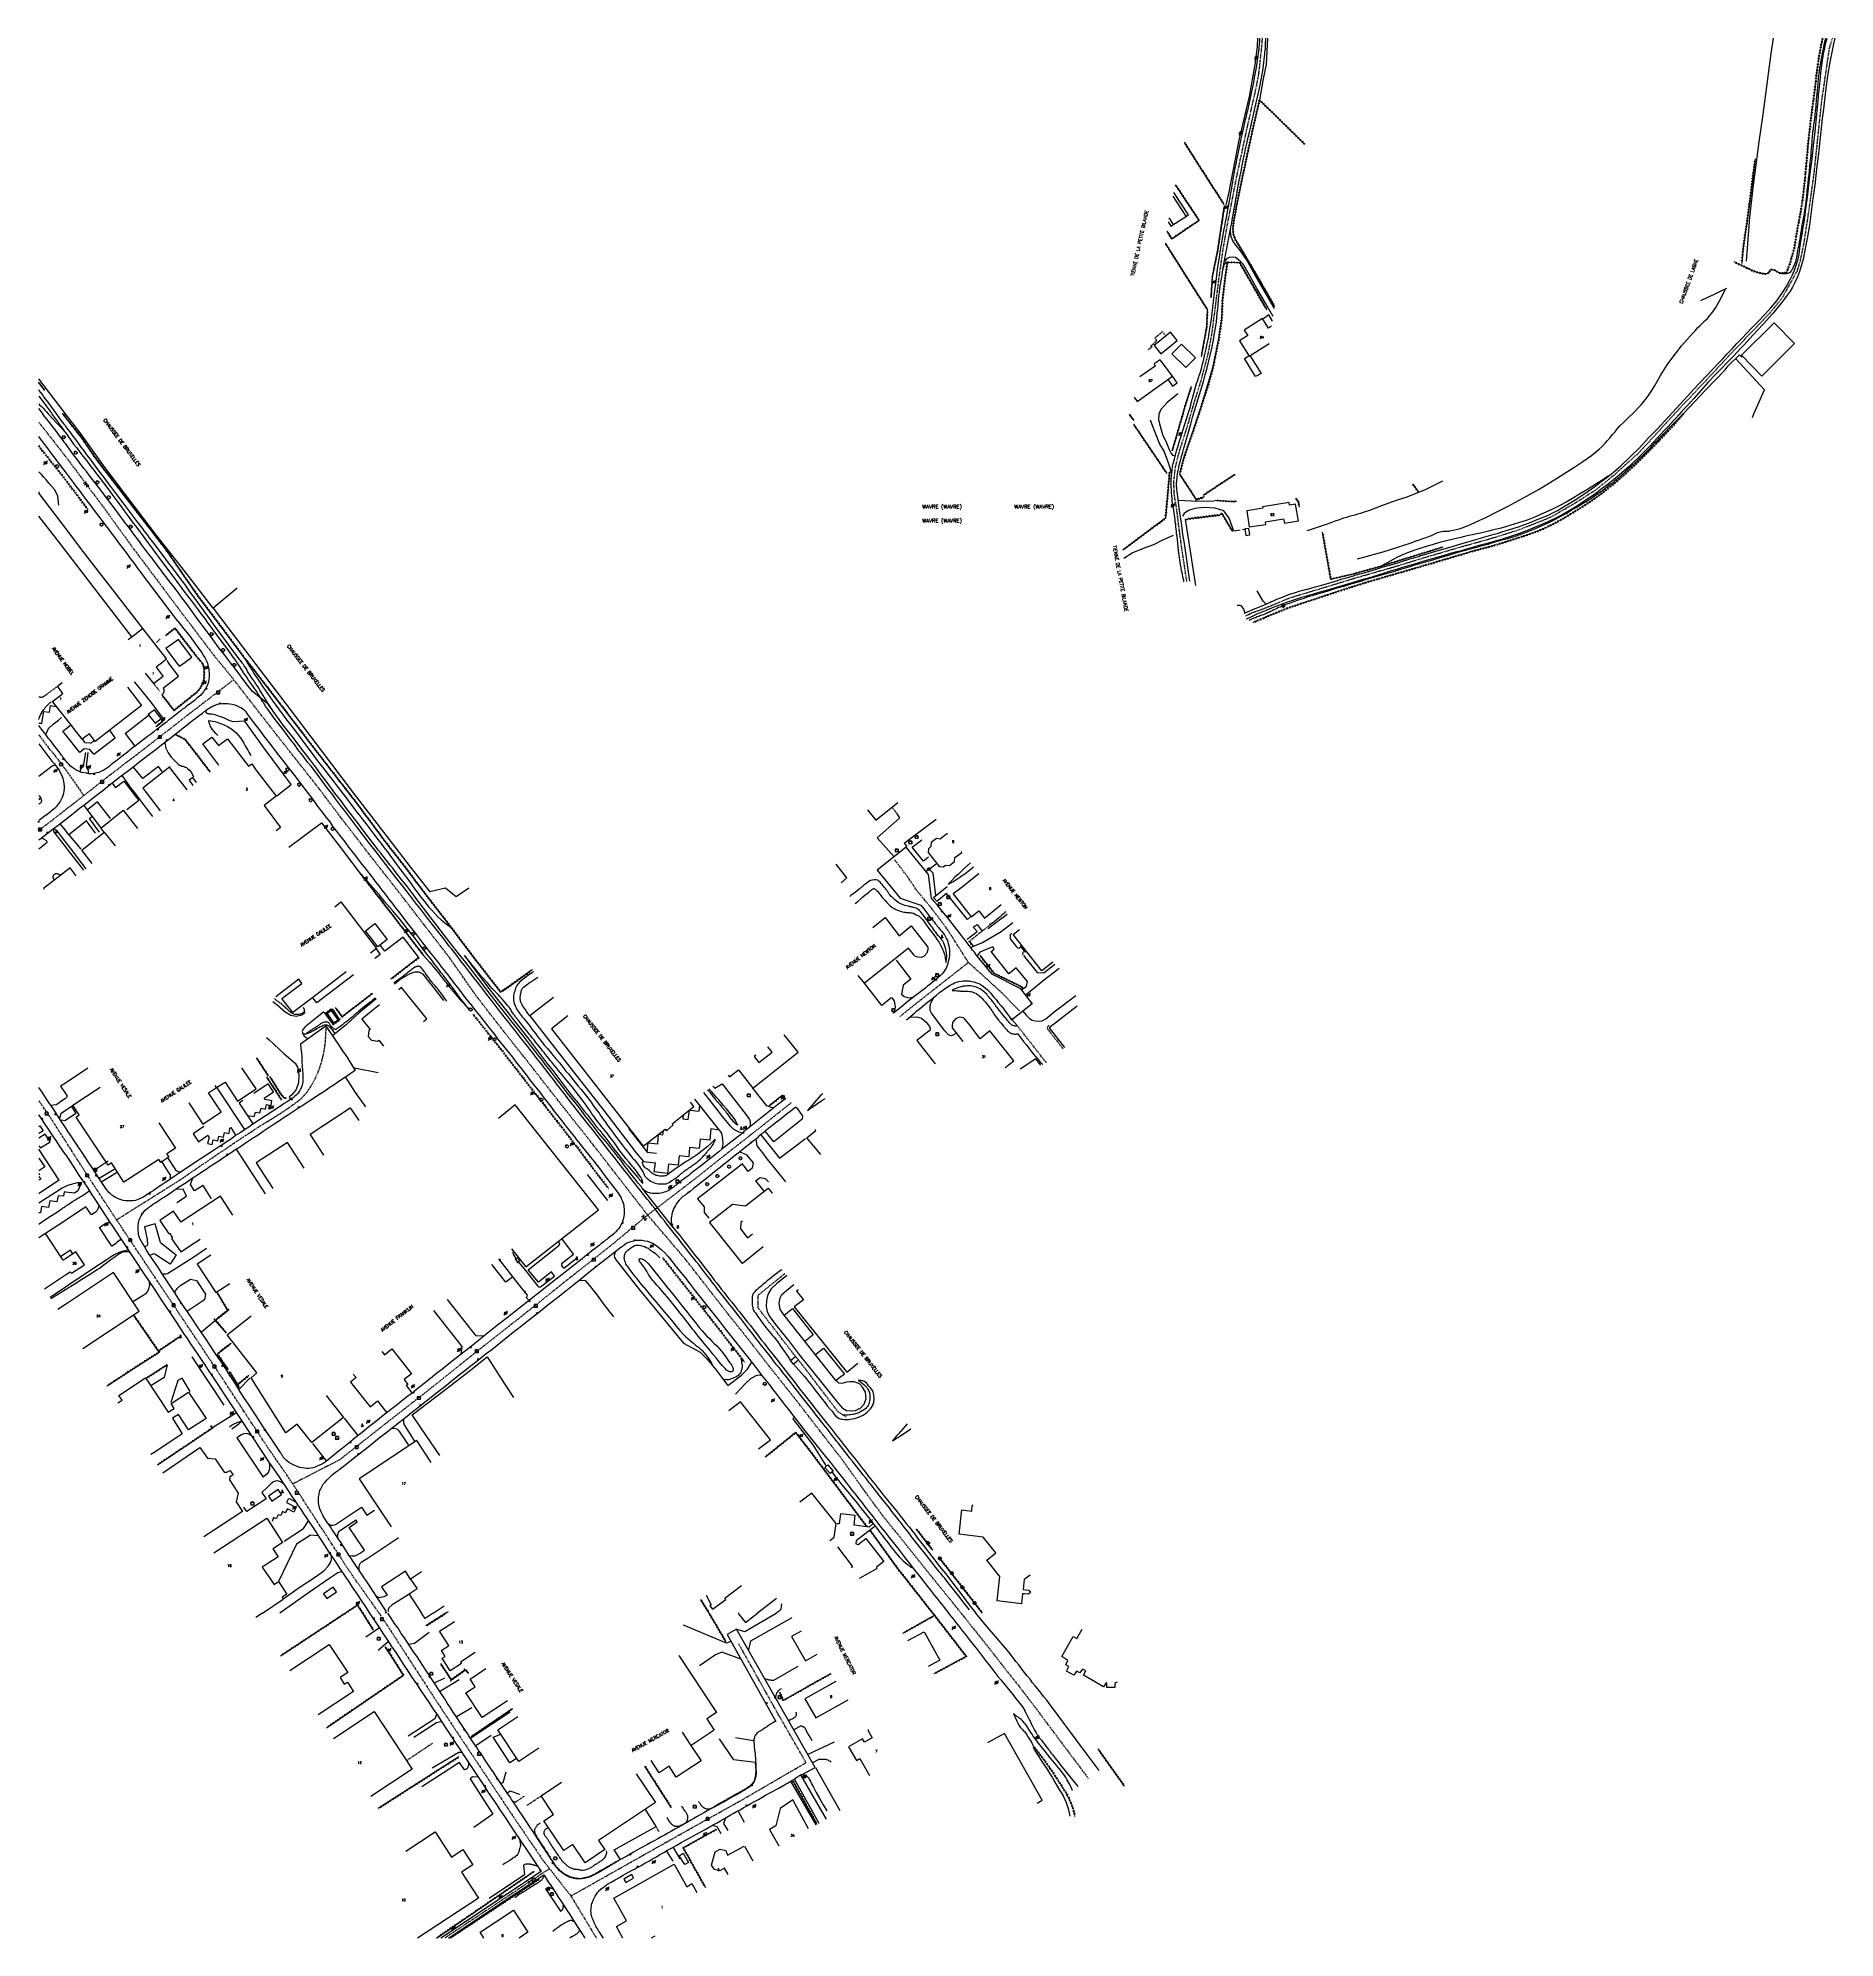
# Model space of a CAD drawing. Header units: millimetres. Extents: x 165000 to 165946, y 158000 to 159000.
import ezdxf
from ezdxf.enums import TextEntityAlignment as Align

# ---------------------------------------------------------------- set-up
doc = ezdxf.new("R2010")
doc.units = ezdxf.units.MM
doc.linetypes.add('DASHED', pattern=[0.75, 0.5, -0.25])
doc.layers.get('0').update_dxf_attribs({"linetype": 'CONTINUOUS'})
for name, color, linetype in [('W0001', 6, 'DASHED'), ('W0008', 7, 'CONTINUOUS'), ('W0017', 7, 'CONTINUOUS'), ('W0051', 7, 'CONTINUOUS'), ('W0101', 7, 'CONTINUOUS'), ('W0104', 1, 'CONTINUOUS'), ('W0105', 7, 'CONTINUOUS'), ('W0112', 1, 'DASHED'), ('W0211', 2, 'CONTINUOUS'), ('W0214', 2, 'CONTINUOUS'), ('W0220', 5, 'DASHED'), ('W0300', 7, 'CONTINUOUS'), ('W0303', 7, 'CONTINUOUS'), ('W0310', 3, 'CONTINUOUS'), ('W0322', 7, 'CONTINUOUS'), ('W0323', 7, 'CONTINUOUS'), ('W0330', 7, 'CONTINUOUS'), ('W0333', 7, 'CONTINUOUS'), ('W0401', 7, 'CONTINUOUS'), ('W0420', 7, 'CONTINUOUS'), ('W0438', 7, 'CONTINUOUS'), ('W0439', 7, 'CONTINUOUS'), ('W0473', 7, 'CONTINUOUS'), ('W0515', 5, 'CONTINUOUS'), ('W0980', 7, 'CONTINUOUS'), ('W0989', 7, 'CONTINUOUS'), ('W0990', 7, 'CONTINUOUS'), ('W0991', 7, 'CONTINUOUS'), ('W1102', 7, 'CONTINUOUS')]:
    doc.layers.add(name, color=color, linetype=linetype)
doc.styles.get("Standard").update_dxf_attribs({"font": 'romans.shx', "width": 0.85})

# ---------------------------------------------------------------- blocks, each defined once
blk = doc.blocks.new('T300')
for p, q in [((-0.8, 0.5), (-0.9, 0.3)), ((-0.9, 0.3), (-0.9, 0.2)), ((-0.9, 0.2), (-0.7, 0.1)), ((-0.7, 0.6), (-0.8, 0.5)), ((-0.8, -0.1), (-0.7, 0.1)), ((-0.6, 0.7), (-0.7, 0.6)), ((-0.7, 0.1), (-0.7, 0.1)), ((-0.5, 0.7), (-0.6, 0.7)), ((-0.3, 0.6), (-0.5, 0.7)), ((-0.3, 0.6), (-0.2, 0.7)), ((-0.2, 0.6), (-0.3, 0.6)), ((-0.2, 0.7), (-0.1, 0.8)), ((-0.1, 0.8), (0.1, 0.8)), ((0.1, 0.8), (0.2, 0.7)), ((0.2, 0.7), (0.3, 0.6)), ((0.3, 0.6), (0.4, 0.5)), ((0.5, 0.5), (0.3, 0.5)), ((0.4, 0.5), (0.4, 0.5)), ((0.6, 0.4), (0.5, 0.5)), ((0.6, 0.4), (0.7, 0.3)), ((0.7, 0.3), (0.7, 0.2)), ((0.7, 0.2), (0.7, 0.1)), ((0.7, 0.1), (0.7, -0.2)), ((-0.8, -0.2), (-0.8, -0.1)), ((-0.7, -0.3), (-0.8, -0.2)), ((-0.8, -0.2), (-0.8, -0.2)), ((-0.7, -0.4), (-0.7, -0.3)), ((-0.5, -0.5), (-0.7, -0.4)), ((-0.4, -0.5), (-0.5, -0.5)), ((-0.4, -0.5), (-0.3, -0.5)), ((-0.3, -0.5), (-0.3, -0.4)), ((-0.3, -0.6), (-0.3, -0.5)), ((-0.3, -0.5), (-0.3, -0.5)), ((-0.2, -0.7), (-0.3, -0.6)), ((-0.1, -0.8), (-0.2, -0.7)), ((0.1, -0.8), (-0.1, -0.8)), ((0.2, -0.7), (0.1, -0.8)), ((0.3, -0.5), (0.2, -0.5)), ((0.3, -0.6), (0.2, -0.7)), ((0.2, -0.7), (0.2, -0.7)), ((0.5, -0.4), (0.3, -0.5)), ((0.3, -0.5), (0.3, -0.6)), ((0.3, -0.5), (0.3, -0.5)), ((0.6, -0.3), (0.5, -0.4)), ((0.7, -0.2), (0.6, -0.3)), ((0.6, -0.3), (0.6, -0.3))]:
    blk.add_line(p, q)
blk = doc.blocks.new('T473')
for p, q in [((-0.166667, 0.166667), (0.166667, -0.166667)), ((-0.166667, -0.166667), (0.166667, 0.166667)), ((0.500001, 0.500001), (1.000002, 1.000002)), ((-1.000002, -1.000002), (-0.500001, -0.500001))]:
    blk.add_line(p, q)
blk.add_ellipse((0, 0), major_axis=(0.471405, 0.471405), ratio=1, start_param=5.4977871438, end_param=11.780972451)
blk = doc.blocks.new('T401')
for p, q in [((-0.3, 0.3), (0, 0.3)), ((-0.3, -0.25), (-0.3, 0.3)), ((-0.3, 0.15), (0, 0.15)), ((-0.3, 0), (0, 0)), ((0, 0.3), (0, -0.25)), ((-0.3, -0.15), (0, -0.15)), ((-0.3, -0.25), (-0.3, -0.3)), ((-0.3, -0.3), (0, -0.3)), ((0, -0.3), (0, -0.25))]:
    blk.add_line(p, q)
blk = doc.blocks.new('T420')
for p, q in [((0.7, 0.7), (-0.8, 0.7)), ((-0.8, 0.7), (-0.8, -0.8)), ((0.7, 0.7), (0.7, -0.8)), ((0.7, -0.8), (-0.8, -0.8))]:
    blk.add_line(p, q)
blk.add_ellipse((0, 0), major_axis=(-0.53, 0.53), ratio=1, start_param=3.926990816990981, end_param=10.21017612417057)
blk = doc.blocks.new('T438')
for p, q in [((-0.4, 0.2), (0.4, 0.2)), ((-0.4, -0.2), (-0.4, 0.2)), ((0.15, 1.1), (-0.3, 1.1)), ((-0.3, 1.1), (-0.3, 0.5)), ((-0.3, 0.5), (0.15, 0.5)), ((0.3, 0.65), (0.3, 0.95)), ((0.4, 0.2), (0.4, -0.2))]:
    blk.add_line(p, q)
at = {"flags": 128}
for points in [[(-0.4, -0.2), (0.4, 0.2)], [(0.4, -0.2), (-0.4, -0.2)]]:
    blk.add_lwpolyline(points, dxfattribs=at)
for centre, major_axis, start_param, end_param in [((0.15, 0.95), (0.106, -0.106), 0.785398, 2.356194), ((0.15, 0.65), (0.106, 0.106), 3.926991, 5.497787)]:
    blk.add_ellipse(centre, major_axis=major_axis, ratio=1, start_param=start_param, end_param=end_param)
blk = doc.blocks.new('t323o')
at = {"color": 0, "linetype": 'Continuous'}
for radius in [0.25, 0.15]:
    blk.add_circle((0, 0), radius, dxfattribs=at)
blk = doc.blocks.new('t220o')
at = {"color": 0, "linetype": 'Continuous'}
for p, q in [((-0.25, 0.25), (0.25, 0.25)), ((-0.25, -0.25), (0.25, -0.25))]:
    blk.add_line(p, q, dxfattribs=at)
blk = doc.blocks.new('t322o')
at = {"color": 0, "linetype": 'Continuous'}
for radius in [0.25, 0.15]:
    blk.add_circle((0, 0), radius, dxfattribs=at)
blk = doc.blocks.new('t310o')
at = {"color": 0, "linetype": 'Continuous'}
for centre, start, end in [((-0.5, 0.4), 216.8699, 323.1304), ((0.5, -0.4), 36.8699, 143.1303)]:
    blk.add_arc(centre, 0.625, start, end, dxfattribs=at)

msp = doc.modelspace()

# ---------------------------------------------------------------- linework, layer by layer
at = {"layer": 'W0001'}
for points in [[(165604.4, 158713.9), (165603.1, 158722.3), (165601.9, 158730.2), (165600.6, 158739.7), (165599, 158752.3), (165597.8, 158759.3), (165597.5, 158766.3), (165598.4, 158774.3), (165600.6, 158782.9), (165604.8, 158796), (165608.1, 158807.6), (165611.7, 158819.1), (165615.4, 158832.9), (165617.5, 158843.7), (165619.3, 158857.5), (165621.5, 158874.8), (165623.4, 158888.2), (165625.8, 158902.1), (165628.2, 158914.4), (165630.8, 158927.8), (165635.9, 158951.6), (165640.6, 158972.6), (165642.2, 158980.6), (165643.7, 158993.7), (165644.2, 159000)], [(165944.2, 159000), (165942.5, 158994.4), (165938.5, 158967), (165936.5, 158948.3), (165934.5, 158929.1), (165931.8, 158909.5), (165929.1, 158891.8), (165927.2, 158882.6), (165925.6, 158877.4), (165917.6, 158862.9), (165911.4, 158855.4), (165906, 158849.7), (165889.6, 158832.6), (165878.1, 158820.2), (165871, 158812.7), (165858.7, 158799.6), (165851.1, 158791.2), (165842.3, 158781.7), (165828.9, 158769.6), (165819.3, 158761.9), (165809.3, 158755.5), (165797.1, 158748.4), (165792.3, 158746.2), (165778.7, 158740.9), (165765.3, 158736.7), (165747.1, 158731.6), (165730.7, 158726.8), (165713, 158721.4), (165692.8, 158715.6), (165675.2, 158710.2), (165658.4, 158705.2), (165647, 158700.4), (165638.3, 158697.2), (165635.1, 158695.6)], [(165000, 158797.7), (165014, 158779.8)], [(165014, 158779.8), (165014.1, 158779.7), (165033.6, 158753.6), (165049.9, 158731.1), (165075.7, 158696.8), (165092.1, 158675.1), (165095.5, 158671)], [(165095.5, 158671), (165102.6, 158662.3)], [(165023.7, 158601.3), (165037.8, 158612.4), (165041.1, 158614.9), (165044.4, 158617.5), (165047.7, 158620), (165051.1, 158622.5), (165054.4, 158625.1), (165057.7, 158627.6), (165061, 158630.2), (165064.3, 158632.7), (165066.7, 158634.6), (165069.1, 158636.4), (165071.5, 158638.3), (165073.9, 158640.2), (165076.3, 158642.1), (165078.7, 158644), (165081.1, 158645.8), (165083.6, 158647.7), (165102.6, 158662.3)], [(165320.5, 158380.5), (165292.2, 158417), (165273.9, 158440.1), (165258.1, 158460.3), (165245.8, 158475.8), (165230.9, 158495), (165216.3, 158515.8), (165202.8, 158533.3), (165187.4, 158553.2), (165175.2, 158568.7), (165158.8, 158590), (165146.4, 158606.4), (165130.3, 158626.7), (165117.3, 158643.3), (165102.6, 158662.3)], [(165000, 158633.2), (165000.5, 158632.5), (165002.1, 158630.4), (165003.6, 158628.4), (165005.2, 158626.3), (165006.9, 158624.3), (165008.5, 158622.3), (165010.1, 158620.2), (165011.7, 158618.2), (165013.2, 158616.1), (165013.4, 158615.8), (165013.6, 158615.6), (165013.8, 158615.3), (165014, 158615)], [(165014, 158615), (165023.7, 158601.3)], [(165014, 158593.8), (165014.9, 158594.5), (165015.8, 158595.2), (165016.8, 158595.9), (165017.7, 158596.6), (165023.7, 158601.3)], [(165000, 158582.9), (165003.3, 158585.5), (165008.7, 158589.6), (165014, 158593.8)], [(165489.4, 158513.4), (165478.5, 158530.6), (165470, 158541.9), (165462.3, 158551.2), (165457.1, 158558.9), (165450.6, 158567.4)], [(165489.4, 158513.4), (165467.8, 158496.5), (165453.3, 158485), (165453.3, 158485)], [(165516.2, 158487.9), (165507.3, 158497.2), (165489.4, 158513.4)], [(165040.9, 158378), (165072.3, 158397.7), (165075.5, 158399.8), (165078.6, 158401.9), (165081.7, 158404.1), (165084.8, 158406.2), (165088, 158408.3), (165091.1, 158410.5), (165094.2, 158412.6), (165097.4, 158414.7), (165101.9, 158417.8), (165106.5, 158420.8), (165111, 158423.8), (165115.6, 158426.8), (165117.8, 158428.2), (165120.1, 158429.6), (165122.4, 158431), (165124.6, 158432.4), (165126.9, 158433.8), (165129.1, 158435.3), (165131.4, 158436.8), (165133.5, 158438.3), (165135.1, 158439.5), (165136.7, 158440.7), (165138.3, 158442), (165139.7, 158443.5), (165141.4, 158445.5), (165142.9, 158447.7), (165144.2, 158449.9), (165145.4, 158452.2), (165146.8, 158455.2), (165147.9, 158458.2), (165148.9, 158461.3), (165149.7, 158464.5), (165150.1, 158466.4), (165150.4, 158468.3), (165150.7, 158470.2), (165150.9, 158472.1), (165151, 158474), (165151.1, 158475.9), (165151.2, 158477.8), (165151.2, 158479.7)], [(165014, 158419.5), (165011.7, 158423.1), (165009.4, 158426.6), (165007.1, 158430.2), (165004.7, 158433.8), (165002.4, 158437.1), (165000.2, 158440.4), (165000, 158440.6)], [(165396, 158439.5), (165389.4, 158434.3), (165374.4, 158422.4), (165357.8, 158409.4), (165343.6, 158398.1), (165320.5, 158380.5)], [(165040.9, 158378), (165025.1, 158402.1), (165022.3, 158406.5), (165019.5, 158410.8), (165016.8, 158415.1), (165014, 158419.5)], [(165320.5, 158380.5), (165302.3, 158365.4), (165280, 158347.8), (165256.8, 158329.3), (165232.2, 158310), (165203.3, 158286.9), (165182.4, 158270.6), (165158.4, 158251.7), (165133.7, 158239)], [(165485.5, 158171), (165483.8, 158173.2), (165470, 158190.2), (165454.5, 158209.6), (165444.4, 158222.1), (165435.1, 158234.7), (165422.9, 158251.8), (165412.9, 158264.7), (165400.4, 158280.9), (165392.3, 158291.1), (165383.3, 158302.5), (165373.7, 158314.8), (165363.1, 158328.1), (165351.4, 158343.1), (165340.6, 158357), (165320.5, 158380.5)], [(165133.7, 158239), (165131.7, 158241.9), (165129.8, 158244.8), (165127.8, 158247.7), (165125.8, 158250.5), (165123.8, 158253.4), (165121.8, 158256.3), (165119.8, 158259.2), (165117.9, 158262.1), (165115.9, 158265.1), (165113.9, 158268.2), (165111.9, 158271.2), (165109.9, 158274.3), (165107.9, 158277.3), (165105.9, 158280.4), (165103.9, 158283.4), (165101.9, 158286.5), (165097.7, 158292.9), (165093.5, 158299.3), (165089.2, 158305.7), (165085, 158312.1), (165082.7, 158315.5), (165080.4, 158318.9), (165078.2, 158322.2), (165075.9, 158325.6), (165073.6, 158329), (165071.4, 158332.4), (165069.1, 158335.8), (165066.8, 158339.2), (165040.9, 158378)], [(165179.1, 158171), (165177.1, 158173.8), (165175.1, 158176.7), (165173.1, 158179.5), (165171.1, 158182.3), (165169.1, 158185.1), (165167.1, 158187.9), (165165.1, 158190.8), (165163.2, 158193.6), (165161.3, 158196.4), (165159.5, 158199.3), (165157.7, 158202.1), (165155.8, 158204.9), (165154, 158207.7), (165152.2, 158210.6), (165150.4, 158213.4), (165148.5, 158216.2), (165144.8, 158221.9), (165141.1, 158227.6), (165137.4, 158233.3), (165133.7, 158239)], [(165179.1, 158171), (165185.7, 158161), (165208.6, 158125.7), (165227.4, 158097.4), (165248.4, 158065.9), (165265.6, 158040.6), (165268.9, 158036.4)], [(165485.5, 158171), (165486.1, 158170.3), (165486.6, 158169.7), (165487.1, 158169), (165487.7, 158168.3), (165494.7, 158159.5), (165501.7, 158150.7), (165508.6, 158141.8), (165515.6, 158133), (165523, 158123.4), (165523, 158123.4), (165523, 158123.4), (165552.5, 158084)], [(165280.1, 158022.1), (165307.6, 158037.6), (165339.7, 158055.7), (165370.2, 158072.7), (165403.9, 158092.3), (165388.9, 158118.4), (165368.4, 158154.9)], [(165268.9, 158036.4), (165265.1, 158034.1), (165244.2, 158020.2), (165213.7, 158000)], [(165268.9, 158036.4), (165280.1, 158022.1)], [(165280.1, 158022.1), (165293.5, 158000)]]:
    msp.add_lwpolyline(points, dxfattribs=at)
at = {"layer": 'W0008'}
for points in [[(165602.8, 158713.7), (165602.8, 158713.7), (165602.8, 158713.7), (165602.7, 158714.7), (165602.3, 158716.3), (165602, 158717.9), (165601.6, 158719.6), (165601.3, 158721.2), (165601, 158722.9), (165600.5, 158726.6), (165600, 158730.3), (165599.6, 158734.1), (165599.2, 158737.8), (165599, 158739), (165598.9, 158740.3), (165598.7, 158741.5), (165598.6, 158742.7), (165598.5, 158744), (165598.3, 158745.2), (165598.2, 158746.4), (165598, 158747.7), (165597.9, 158748.9), (165597.7, 158750.1), (165597.5, 158751.4), (165597.3, 158752.6), (165597.1, 158753.9), (165596.9, 158755.1), (165596.7, 158756.4), (165596.6, 158757.6), (165596.5, 158759.2), (165596.3, 158760.7), (165596.3, 158762.3), (165596.2, 158763.8), (165596.2, 158764.5), (165596.2, 158765.2), (165596.2, 158766), (165596.2, 158766.7), (165596.2, 158767.4), (165596.2, 158768.1), (165596.3, 158768.8), (165596.3, 158769.6), (165596.5, 158771.2), (165596.7, 158772.8), (165596.9, 158774.4), (165597.2, 158776), (165597.8, 158778.3), (165598.4, 158780.5), (165599, 158782.7), (165599.7, 158784.9), (165600.4, 158787.2), (165601.1, 158789.4), (165601.8, 158791.7), (165602.5, 158793.9), (165603.2, 158796.2), (165603.9, 158798.4), (165604.6, 158800.7), (165605.3, 158802.9), (165605.9, 158804.8), (165606.4, 158806.7), (165606.9, 158808.6), (165607.4, 158810.5), (165607.9, 158812.4), (165608.4, 158814.3), (165609, 158816.2), (165609.5, 158818.1), (165609.8, 158819), (165610.1, 158819.8), (165610.4, 158820.7), (165610.6, 158821.6), (165610.9, 158822.4), (165611.2, 158823.3), (165611.5, 158824.1), (165611.8, 158825), (165612.2, 158826.5), (165612.5, 158827.9), (165612.9, 158829.4), (165613.3, 158830.9), (165613.9, 158833.6), (165614.6, 158836.4), (165615.1, 158839.2), (165615.7, 158842), (165616.2, 158844.9), (165616.7, 158847.9), (165617.1, 158850.8), (165617.5, 158853.8), (165617.7, 158855.3), (165617.9, 158856.8), (165618.1, 158858.3), (165618.3, 158859.8), (165618.4, 158861.3), (165618.6, 158862.8), (165618.8, 158864.3), (165619, 158865.8), (165619.4, 158869.5), (165619.9, 158873.2), (165620.3, 158876.9), (165620.8, 158880.6), (165621.5, 158884.5), (165622.1, 158888.5), (165622.8, 158892.4), (165623.5, 158896.4), (165623.9, 158898.6), (165624.4, 158900.9), (165624.8, 158903.1), (165625.2, 158905.3), (165625.6, 158907.6), (165626, 158909.8), (165626.4, 158912), (165626.8, 158914.3), (165627.1, 158915.9), (165627.4, 158917.6), (165627.7, 158919.2), (165628, 158920.9), (165628.2, 158922.5), (165628.5, 158924.2), (165628.8, 158925.8), (165629.1, 158927.4), (165629.7, 158930.6), (165630.3, 158933.7), (165630.9, 158936.8), (165631.6, 158939.9), (165632.3, 158943.4), (165633, 158946.9), (165633.8, 158950.4), (165634.6, 158953.8), (165634.9, 158955.4), (165635.3, 158957.1), (165635.7, 158958.7), (165636, 158960.3), (165636.4, 158961.9), (165636.8, 158963.5), (165637.1, 158965.2), (165637.5, 158966.8), (165638, 158969.2), (165638.5, 158971.7), (165639.1, 158974.1), (165639.6, 158976.6), (165640, 158979.2), (165640.5, 158981.8), (165641, 158984.4), (165641.4, 158987), (165641.8, 158989.4), (165642.1, 158991.9), (165642.5, 158994.4), (165642.7, 158997), (165642.8, 158998), (165642.8, 158999.1), (165642.8, 159000)], [(165606, 158714.1), (165606, 158714.1), (165606, 158714.1), (165603.1, 158733.9), (165603.1, 158733.9), (165603.1, 158733.9), (165603.1, 158733.9), (165602.3, 158738.7), (165601.7, 158743.4), (165601, 158748), (165600.4, 158752.6), (165599.8, 158757.3), (165599.6, 158758.6), (165599.4, 158759.9), (165599.2, 158761.2), (165599.1, 158762.5), (165599.1, 158763.3), (165599, 158764.2), (165599, 158765), (165599, 158765.9), (165599.1, 158766.7), (165599.1, 158767.5), (165599.2, 158768.4), (165599.3, 158769.2), (165599.5, 158770.7), (165599.8, 158772.3), (165600.1, 158773.8), (165600.4, 158775.3), (165601, 158777.5), (165601.6, 158779.8), (165602.2, 158782), (165602.8, 158784.2), (165604, 158788.4), (165605.2, 158792.6), (165606.4, 158796.8), (165607.6, 158801), (165608.2, 158803.3), (165608.9, 158805.6), (165609.6, 158807.8), (165610.3, 158810.1), (165611.1, 158812.4), (165611.8, 158814.6), (165612.4, 158816.9), (165613.1, 158819.2), (165614.1, 158822.8), (165615.1, 158826.4), (165616, 158830.1), (165616.9, 158833.7), (165617.7, 158837.4), (165618.4, 158841), (165619, 158844.7), (165619.6, 158848.4), (165619.9, 158850.6), (165620.1, 158852.9), (165620.4, 158855.1), (165620.6, 158857.4), (165620.8, 158859.6), (165621, 158861.8), (165621.2, 158864.1), (165621.5, 158866.3), (165621.9, 158869.3), (165622.4, 158872.2), (165622.9, 158875.2), (165623.4, 158878.2), (165623.9, 158881), (165624.4, 158883.8), (165624.9, 158886.6), (165625.4, 158889.3), (165625.9, 158892.1), (165626.5, 158894.9), (165627, 158897.7), (165627.5, 158900.5), (165628, 158902.9), (165628.4, 158905.4), (165628.9, 158907.8), (165629.3, 158910.3), (165629.8, 158912.7), (165630.2, 158915.2), (165630.7, 158917.6), (165631.1, 158920.1), (165632, 158925), (165632.9, 158929.9), (165633.9, 158934.8), (165634.9, 158939.7), (165635.4, 158942.4), (165636.1, 158945.1), (165636.7, 158947.8), (165637.3, 158950.5), (165638, 158953.2), (165638.6, 158955.9), (165639.3, 158958.6), (165639.9, 158961.3), (165640.9, 158965.9), (165642, 158970.5), (165643, 158975.2), (165643.8, 158979.9), (165644.3, 158982.8), (165644.7, 158985.7), (165645.1, 158988.7), (165645.4, 158991.6), (165645.5, 158992.3), (165645.5, 158992.9), (165645.6, 158993.6), (165645.7, 158994.2), (165645.7, 158994.9), (165645.8, 158995.5), (165645.8, 158996.2), (165645.8, 158996.8), (165645.9, 158999.9), (165645.9, 159000)], [(165667.4, 158709.7), (165671.4, 158710.9), (165675.5, 158712.1), (165679.6, 158713.3), (165683.7, 158714.5), (165685.7, 158715.1), (165687.7, 158715.7), (165689.6, 158716.2), (165691.6, 158716.8), (165693.6, 158717.4), (165695.5, 158718), (165697.5, 158718.5), (165699.5, 158719.1), (165703.6, 158720.3), (165707.7, 158721.6), (165711.8, 158722.8), (165715.9, 158724), (165717.9, 158724.6), (165719.9, 158725.2), (165721.8, 158725.8), (165723.8, 158726.4), (165725.8, 158727), (165727.8, 158727.6), (165729.7, 158728.2), (165731.7, 158728.8), (165737.3, 158730.4), (165743, 158732.1), (165748.6, 158733.7), (165754.2, 158735.4), (165756.6, 158736.1), (165758.9, 158736.7), (165761.3, 158737.4), (165763.7, 158738.1), (165766.1, 158738.8), (165768.4, 158739.4), (165770.8, 158740.2), (165773.1, 158740.9), (165776, 158741.8), (165778.9, 158742.8), (165781.8, 158743.8), (165784.7, 158744.9), (165787.6, 158746), (165790.6, 158747.2), (165793.5, 158748.4), (165796.3, 158749.8), (165799.5, 158751.4), (165802.7, 158753.2), (165805.7, 158755), (165808.8, 158756.9), (165812.3, 158759.2), (165815.7, 158761.5), (165819.1, 158763.9), (165822.4, 158766.4), (165825, 158768.4), (165827.7, 158770.5), (165830.2, 158772.6), (165832.8, 158774.8), (165837.7, 158779.5), (165842.6, 158784.3), (165847.3, 158789.3), (165852, 158794.2), (165854, 158796.4), (165856, 158798.5), (165858, 158800.7), (165860, 158802.9), (165862, 158805), (165864, 158807.2), (165866, 158809.4), (165868, 158811.5), (165871.3, 158815.1), (165874.6, 158818.6), (165877.8, 158822.1), (165881.1, 158825.6), (165883.7, 158828.3), (165886.3, 158831), (165888.9, 158833.7), (165891.4, 158836.4), (165894, 158839.2), (165896.6, 158841.9), (165899.2, 158844.6), (165901.7, 158847.3), (165905.1, 158850.8), (165908.5, 158854.3), (165911.8, 158857.9), (165914.9, 158861.7), (165916.9, 158864.4), (165918.7, 158867.1), (165920.5, 158870), (165922, 158872.9), (165923.2, 158875.3), (165924.3, 158877.8), (165925.2, 158880.4), (165926.1, 158883), (165926.4, 158884.6), (165926.7, 158886.2), (165926.9, 158887.8), (165927.1, 158889.4), (165927.7, 158893), (165928.4, 158896.6), (165928.9, 158900.2), (165929.5, 158903.9), (165930.3, 158910.1), (165931.1, 158916.3), (165931.9, 158922.6), (165932.6, 158928.8), (165933.5, 158936.2), (165934.3, 158943.5), (165935.1, 158950.8), (165935.8, 158958.2), (165936, 158959.9), (165936.2, 158961.7), (165936.4, 158963.5), (165936.5, 158965.2), (165936.7, 158967), (165936.9, 158968.8), (165937, 158970.5), (165937.2, 158972.3), (165937.6, 158975.9), (165937.9, 158979.5), (165938.3, 158983.1), (165938.8, 158986.7), (165939, 158988.5), (165939.3, 158990.3), (165939.6, 158992.1), (165940, 158993.9), (165940.6, 158997), (165941.4, 159000)], [(165945.6, 159000), (165945, 158997.8), (165944.2, 158994.3), (165943.5, 158990.8), (165942.8, 158987.3), (165941.8, 158981.1), (165941, 158975), (165940.3, 158968.8), (165939.5, 158962.6), (165938.9, 158957.6), (165938.4, 158952.6), (165937.8, 158947.6), (165937.2, 158942.6), (165936.7, 158937.6), (165936.1, 158932.6), (165935.5, 158927.6), (165934.9, 158922.6), (165934, 158915.6), (165933.1, 158908.5), (165932.1, 158901.5), (165931, 158894.5), (165930.3, 158890.9), (165929.6, 158887.2), (165928.8, 158883.6), (165927.8, 158880), (165926.9, 158877.1), (165925.8, 158874.3), (165924.6, 158871.6), (165923.2, 158868.9), (165922, 158866.7), (165920.5, 158864.7), (165919, 158862.7), (165917.5, 158860.7), (165912.7, 158854.9), (165907.7, 158849.3), (165902.6, 158843.8), (165897.6, 158838.4), (165895.7, 158836.4), (165893.9, 158834.5), (165892.1, 158832.6), (165890.2, 158830.6), (165888.3, 158828.7), (165886.5, 158826.8), (165884.6, 158824.9), (165882.8, 158823), (165878.9, 158818.8), (165875.1, 158814.6), (165871.2, 158810.3), (165867.4, 158806.1), (165866, 158804.6), (165864.6, 158803.1), (165863.3, 158801.6), (165861.9, 158800.1), (165860.5, 158798.6), (165859.2, 158797.1), (165857.8, 158795.6), (165856.4, 158794.1), (165853.4, 158790.9), (165850.4, 158787.7), (165847.4, 158784.5), (165844.3, 158781.4), (165841.9, 158779), (165839.6, 158776.7), (165837.2, 158774.5), (165834.7, 158772.3), (165831.9, 158769.9), (165829, 158767.5), (165826.1, 158765.2), (165823.2, 158763), (165820.5, 158761), (165817.9, 158759.1), (165815.1, 158757.2), (165812.4, 158755.3), (165809.1, 158753.2), (165805.7, 158751.2), (165802.3, 158749.2), (165798.8, 158747.4), (165794, 158745.1), (165789, 158743), (165784.1, 158741), (165779, 158739.1), (165774.8, 158737.7), (165770.4, 158736.3), (165766.1, 158735), (165761.7, 158733.8), (165759, 158733), (165756.4, 158732.3), (165753.7, 158731.5), (165751, 158730.8), (165748.3, 158730), (165745.7, 158729.3), (165743, 158728.6), (165740.3, 158727.8), (165734.7, 158726.2), (165729.1, 158724.6), (165723.5, 158722.9), (165717.9, 158721.3), (165714.7, 158720.3), (165711.4, 158719.3), (165708.2, 158718.3), (165704.9, 158717.3), (165701.7, 158716.3), (165698.4, 158715.3), (165695.2, 158714.4), (165691.9, 158713.4), (165687.2, 158712), (165682.5, 158710.6), (165677.8, 158709.2), (165673.1, 158707.9)], [(165014, 158786.5), (165013.4, 158787.3), (165012.8, 158788.1), (165012.2, 158788.9), (165011.6, 158789.7), (165010.1, 158791.6), (165008.7, 158793.6), (165007.2, 158795.5), (165005.7, 158797.5), (165004.2, 158799.4), (165002.7, 158801.4), (165001.3, 158803.3), (165000, 158805)], [(165014, 158771.6), (165011.6, 158774.9), (165009.1, 158778.1), (165006.7, 158781.3), (165004.3, 158784.5), (165001.9, 158787.7), (165000, 158790.2)], [(165078.1, 158701.8), (165075.5, 158705.2), (165072.9, 158708.6), (165070.3, 158712), (165067.7, 158715.4), (165066.8, 158716.6), (165065.9, 158717.7), (165065.1, 158718.9), (165064.2, 158720.1), (165063.3, 158721.2), (165062.4, 158722.4), (165061.6, 158723.6), (165060.7, 158724.7), (165059.6, 158726.2), (165058.5, 158727.7), (165057.4, 158729.1), (165056.2, 158730.6), (165055.1, 158732), (165054, 158733.5), (165052.9, 158735), (165051.8, 158736.5), (165050.9, 158737.7), (165050, 158738.9), (165049.1, 158740.1), (165048.2, 158741.3), (165047.3, 158742.5), (165046.3, 158743.7), (165045.4, 158744.9), (165044.5, 158746.1), (165041.6, 158750.1), (165038.6, 158754.1), (165035.6, 158758), (165032.6, 158762), (165031.4, 158763.6), (165030.1, 158765.2), (165028.9, 158766.8), (165027.7, 158768.4), (165026.4, 158770), (165025.2, 158771.7), (165023.9, 158773.3), (165022.7, 158774.9), (165020.5, 158777.8), (165018.3, 158780.7), (165016.2, 158783.6), (165014, 158786.5)], [(165073.2, 158693), (165068.8, 158698.8), (165064.4, 158704.6), (165060, 158710.4), (165055.7, 158716.2), (165053.8, 158718.7), (165052, 158721.2), (165050.1, 158723.7), (165048.3, 158726.1), (165046.4, 158728.6), (165044.6, 158731.1), (165042.7, 158733.6), (165040.9, 158736.1), (165039.5, 158737.9), (165038.1, 158739.7), (165036.8, 158741.5), (165035.4, 158743.3), (165034, 158745.2), (165032.6, 158747), (165031.3, 158748.8), (165029.9, 158750.6), (165028.4, 158752.5), (165027, 158754.5), (165025.5, 158756.4), (165024.1, 158758.3), (165022.6, 158760.2), (165021.2, 158762.2), (165019.7, 158764.1), (165018.3, 158766), (165017.2, 158767.4), (165016.1, 158768.8), (165015.1, 158770.2), (165014, 158771.6)], [(165101, 158671), (165097.9, 158675.1), (165094.8, 158679.1), (165091.7, 158683.2), (165088.7, 158687.3), (165086, 158690.9), (165083.3, 158694.5), (165080.7, 158698.2), (165078.1, 158701.8)], [(165667.4, 158709.7), (165665.4, 158709.2), (165663.4, 158708.6), (165661.4, 158708), (165659.4, 158707.4), (165657.4, 158706.7), (165655.4, 158705.9), (165653.5, 158705.2), (165651.5, 158704.4), (165650.8, 158704.1), (165650.1, 158703.8), (165649.4, 158703.5), (165648.7, 158703.2), (165648, 158702.8), (165647.3, 158702.5), (165646.6, 158702.2), (165646, 158701.9), (165644, 158701.1), (165642.1, 158700.3), (165640.2, 158699.5), (165638.3, 158698.7), (165636.4, 158698), (165634.5, 158697.1), (165634.5, 158697.1), (165634.5, 158697.1)], [(165673.1, 158707.9), (165671, 158707.3), (165668.9, 158706.8), (165666.8, 158706.1), (165664.7, 158705.5), (165662.6, 158704.9), (165660.5, 158704.2), (165658.4, 158703.5), (165656.3, 158702.8), (165654.5, 158702.1), (165652.6, 158701.4), (165650.7, 158700.7), (165648.9, 158699.9), (165646.4, 158698.9), (165643.8, 158697.8), (165641.3, 158696.7), (165638.8, 158695.5), (165635.6, 158694.2), (165635.6, 158694.2)], [(165073.1, 158693.1), (165076.3, 158689.1), (165079.4, 158685.1), (165082.4, 158681), (165085.4, 158676.9), (165085.9, 158676.2), (165086.4, 158675.4), (165086.9, 158674.7), (165087.4, 158673.9), (165087.8, 158673.2), (165088.1, 158672.5), (165088.4, 158671.8), (165088.7, 158671), (165088.7, 158671), (165088.7, 158671), (165088.7, 158671), (165088.7, 158671)], [(165088.7, 158671), (165089, 158670), (165089.2, 158669), (165089.4, 158668), (165089.5, 158667), (165089.6, 158665.8), (165089.6, 158664.7), (165089.6, 158663.5), (165089.5, 158662.3), (165089.3, 158661.4), (165089.1, 158660.5), (165088.8, 158659.6), (165088.4, 158658.8), (165088, 158658), (165087.6, 158657.2), (165087.1, 158656.5), (165086.6, 158655.8), (165086.2, 158655.2), (165085.7, 158654.6), (165085.2, 158654.1), (165084.6, 158653.6)], [(165112.3, 158656.3), (165109.9, 158659.4), (165107.6, 158662.4), (165105.2, 158665.5), (165102.9, 158668.6), (165102.4, 158669.2), (165101.9, 158669.8), (165101.5, 158670.4), (165101, 158671)], [(165084.6, 158653.6), (165083.2, 158652.5), (165081.9, 158651.4), (165080.5, 158650.3), (165079.1, 158649.2), (165078.2, 158648.6), (165077.4, 158648), (165076.6, 158647.3), (165075.7, 158646.7), (165074.9, 158646), (165074.1, 158645.4), (165073.2, 158644.8), (165072.4, 158644.1), (165071.1, 158643.1), (165069.8, 158642.1), (165068.5, 158641.1), (165067.2, 158640), (165065.9, 158639), (165064.6, 158638), (165063.3, 158637), (165062, 158636), (165060.4, 158634.7), (165058.8, 158633.5), (165057.2, 158632.3), (165055.6, 158631.1), (165054, 158629.9), (165052.4, 158628.7), (165050.8, 158627.4), (165049.2, 158626.2), (165046.6, 158624.2), (165043.9, 158622.1), (165041.3, 158620), (165038.6, 158618), (165038.2, 158617.6), (165037.7, 158617.2), (165037.2, 158616.8), (165036.8, 158616.4), (165036.3, 158616), (165035.8, 158615.7), (165035.3, 158615.3), (165034.8, 158615), (165033.8, 158614.4), (165032.7, 158613.9), (165031.5, 158613.5), (165030.3, 158613.2), (165029, 158612.9), (165027.7, 158612.8), (165026.3, 158612.8), (165025, 158613), (165023.8, 158613.2), (165022.5, 158613.5), (165021.3, 158613.9), (165020.2, 158614.4), (165018.9, 158615.1), (165017.8, 158615.9), (165016.7, 158616.8), (165015.7, 158617.8), (165015.3, 158618.3), (165014.8, 158618.8), (165014.4, 158619.3), (165014, 158619.8)], [(165120.8, 158649.3), (165112.3, 158656.3)], [(165014, 158588.7), (165016.4, 158590.6), (165018.9, 158592.5), (165021.3, 158594.4), (165023.7, 158596.2), (165026.2, 158598.2), (165028.6, 158600.1), (165031.1, 158602), (165033.6, 158603.9), (165036, 158605.9), (165038.5, 158607.8), (165040.9, 158609.7), (165043.4, 158611.6), (165046.4, 158614), (165049.4, 158616.3), (165052.4, 158618.6), (165055.4, 158621), (165058.5, 158623.3), (165061.5, 158625.6), (165064.5, 158627.9), (165067.5, 158630.3), (165069.6, 158631.9), (165071.7, 158633.6), (165073.8, 158635.2), (165075.9, 158636.9), (165078, 158638.5), (165080.1, 158640.2), (165082.2, 158641.8), (165084.4, 158643.4), (165086.1, 158644.7), (165087.8, 158646.1), (165089.6, 158647.3), (165091.5, 158648.4), (165092.8, 158648.9), (165094, 158649.3), (165095.3, 158649.6), (165096.6, 158649.7), (165097.9, 158649.8), (165099.3, 158649.8), (165100.6, 158649.6), (165101.8, 158649.4), (165103.1, 158649), (165104.3, 158648.5), (165105.5, 158648), (165106.6, 158647.4), (165107.3, 158647), (165107.9, 158646.5), (165108.5, 158646), (165109.1, 158645.4)], [(165227, 158491.8), (165224.1, 158495.6), (165221.2, 158499.4), (165218.3, 158503.1), (165215.4, 158506.9), (165214.3, 158508.4), (165213.2, 158509.8), (165212, 158511.2), (165210.9, 158512.7), (165209.8, 158514.1), (165208.6, 158515.5), (165207.5, 158517), (165206.4, 158518.4), (165202.2, 158523.8), (165198, 158529.3), (165193.8, 158534.7), (165189.6, 158540.1), (165187.8, 158542.4), (165186.1, 158544.7), (165184.3, 158547), (165182.6, 158549.2), (165180.8, 158551.5), (165179.1, 158553.8), (165177.3, 158556), (165175.6, 158558.3), (165174, 158560.3), (165172.5, 158562.3), (165170.9, 158564.3), (165169.4, 158566.3), (165167.8, 158568.3), (165166.3, 158570.3), (165164.7, 158572.2), (165163.2, 158574.2), (165161.2, 158576.9), (165159.2, 158579.5), (165157.2, 158582.1), (165155.2, 158584.7), (165153.3, 158587.4), (165151.3, 158590), (165149.3, 158592.6), (165147.3, 158595.2), (165144.4, 158599.2), (165141.4, 158603.1), (165138.4, 158607), (165135.5, 158610.9), (165134.1, 158612.7), (165132.7, 158614.5), (165131.3, 158616.3), (165129.9, 158618.1), (165128.5, 158619.9), (165127.1, 158621.7), (165125.7, 158623.5), (165124.3, 158625.4), (165121.5, 158629), (165118.7, 158632.6), (165116, 158636.2), (165113.2, 158639.8), (165112.2, 158641.2), (165111.1, 158642.6), (165110.1, 158644), (165109.1, 158645.4)], [(165129.2, 158637.7), (165120.8, 158649.3)], [(165014, 158619.8), (165013.7, 158620.2), (165013.5, 158620.5), (165013.2, 158620.8), (165013, 158621.2), (165012.7, 158621.5), (165012.5, 158621.9), (165012.2, 158622.2), (165012, 158622.5), (165010.6, 158624.3), (165009.3, 158626.1), (165007.9, 158627.8), (165006.6, 158629.6), (165005.9, 158630.4), (165005.3, 158631.2), (165004.6, 158632.1), (165004, 158632.9), (165003.4, 158633.8), (165002.7, 158634.6), (165002.1, 158635.4), (165001.4, 158636.2), (165000.4, 158637.6), (165000, 158638.1)], [(165393.3, 158441.9), (165388.9, 158438.5), (165383.6, 158434.3), (165378.4, 158430.1), (165373.1, 158425.9), (165371.2, 158424.4), (165369.3, 158422.8), (165367.4, 158421.3), (165365.5, 158419.8), (165363.6, 158418.3), (165361.7, 158416.8), (165359.8, 158415.3), (165357.9, 158413.8), (165354.7, 158411.2), (165351.4, 158408.7), (165348.2, 158406.1), (165344.9, 158403.6), (165344, 158402.9), (165343, 158402.2), (165342.1, 158401.4), (165341.1, 158400.7), (165340.1, 158400), (165339.2, 158399.2), (165338.2, 158398.5), (165337.3, 158397.8), (165336.7, 158397.3), (165336.1, 158396.8), (165335.5, 158396.3), (165334.9, 158395.8), (165334.3, 158395.3), (165333.7, 158394.8), (165333.1, 158394.4), (165332.4, 158393.9), (165331.6, 158393.5), (165330.8, 158393.1), (165330, 158392.8), (165329.2, 158392.5), (165328.3, 158392.2), (165327.4, 158392), (165326.5, 158391.9), (165325.6, 158391.8), (165324.7, 158391.8), (165323.8, 158391.8), (165322.9, 158391.9), (165322, 158392.1), (165321.4, 158392.2), (165320.7, 158392.4), (165320, 158392.7), (165319.4, 158393), (165318.8, 158393.5), (165318.2, 158394.1), (165317.7, 158394.7), (165317.2, 158395.3), (165315.5, 158397.3), (165313.9, 158399.3), (165312.4, 158401.3), (165310.8, 158403.3), (165309.7, 158404.8), (165308.5, 158406.3), (165307.4, 158407.8), (165306.3, 158409.3), (165305.1, 158410.8), (165304, 158412.3), (165302.8, 158413.8), (165301.6, 158415.2), (165300.6, 158416.6), (165299.5, 158417.9), (165298.4, 158419.3), (165297.2, 158420.6), (165296.1, 158422), (165295, 158423.3), (165293.9, 158424.7), (165292.8, 158426), (165292, 158427.2), (165291.1, 158428.3), (165290.2, 158429.4), (165289.4, 158430.6), (165288.5, 158431.7), (165287.6, 158432.8), (165286.8, 158434), (165285.9, 158435.1), (165284.4, 158437.1), (165282.8, 158439), (165281.3, 158441), (165279.7, 158442.9), (165278.2, 158444.9), (165276.6, 158446.9), (165275.1, 158448.8), (165273.6, 158450.8), (165271.9, 158453), (165270.2, 158455.2), (165268.5, 158457.4), (165266.8, 158459.6), (165265.1, 158461.8), (165263.4, 158464), (165261.7, 158466.2), (165260, 158468.4), (165258.3, 158470.5), (165256.7, 158472.6), (165255.1, 158474.6), (165253.4, 158476.7), (165251.8, 158478.8), (165250.1, 158480.9), (165248.5, 158482.9), (165246.9, 158485), (165242.2, 158490.9), (165237.6, 158496.8), (165233, 158502.8), (165228.4, 158508.7), (165224.7, 158513.4), (165221, 158518.2), (165217.3, 158522.9), (165213.6, 158527.7), (165200.3, 158545), (165197.2, 158549.1), (165194, 158553.2), (165190.8, 158557.3), (165187.6, 158561.3), (165186.3, 158563), (165185, 158564.6), (165183.8, 158566.2), (165182.5, 158567.8), (165181.2, 158569.4), (165180, 158571), (165178.7, 158572.6), (165177.5, 158574.2), (165175.1, 158577.3), (165172.8, 158580.3), (165170.5, 158583.3), (165168.2, 158586.4), (165165.1, 158590.4), (165162, 158594.5), (165158.9, 158598.6), (165155.8, 158602.6), (165154, 158605), (165152.3, 158607.4), (165150.5, 158609.8), (165148.7, 158612.2), (165147, 158614.5), (165145.2, 158616.9), (165143.4, 158619.3), (165141.6, 158621.7), (165138.5, 158625.7), (165135.4, 158629.7), (165132.3, 158633.7), (165129.2, 158637.7)], [(165000, 158628.5), (165006.9, 158619.4)], [(165006.9, 158619.4), (165008.3, 158617.9), (165009.5, 158616.3), (165010.6, 158614.6), (165011.6, 158612.8), (165012.2, 158611.5), (165012.7, 158610.2), (165013, 158608.9), (165013.2, 158607.5), (165013.3, 158606.2), (165013.3, 158605), (165013.1, 158603.7), (165012.9, 158602.4), (165012.6, 158601.3), (165012.2, 158600.2), (165011.7, 158599.2), (165011.2, 158598.2), (165010.7, 158597.4), (165010.2, 158596.7), (165009.7, 158596.1), (165009.1, 158595.4), (165008.6, 158594.8), (165008, 158594.3), (165007.4, 158593.8), (165006.7, 158593.3), (165006, 158592.6), (165005.2, 158592), (165004.4, 158591.4), (165003.6, 158590.8)], [(165003.5, 158590.8), (165000, 158588.1)], [(165000, 158578), (165001.2, 158578.9), (165004.4, 158581.3), (165007.6, 158583.8), (165010.8, 158586.3), (165014, 158588.7)], [(165456.6, 158574.2), (165441.4, 158562)], [(165468.3, 158559.8), (165456.6, 158574.2)], [(165441.4, 158562), (165453.4, 158547.3)], [(165470, 158547.2), (165468.3, 158559.8)], [(165464.3, 158543.6), (165465.9, 158541.6), (165467.5, 158539.5), (165469.1, 158537.5), (165470.7, 158535.5), (165471.3, 158534.8), (165471.9, 158534), (165472.5, 158533.3), (165473, 158532.6), (165473.6, 158531.9), (165474.2, 158531.2), (165474.7, 158530.5), (165475.3, 158529.8), (165476, 158528.8), (165476.7, 158527.9), (165477.3, 158526.9), (165477.9, 158525.9), (165478.3, 158525), (165478.6, 158524.2), (165478.8, 158523.3), (165479.1, 158522.4), (165479.3, 158521.2), (165479.4, 158520), (165479.5, 158518.8), (165479.4, 158517.7), (165479.2, 158515.8), (165478.8, 158514), (165478.3, 158512.2), (165477.6, 158510.5), (165477, 158509.4), (165476.3, 158508.4), (165475.5, 158507.5), (165474.7, 158506.5), (165473.3, 158505.3), (165471.9, 158504.1), (165470.5, 158503), (165469, 158501.9), (165467.9, 158500.9), (165466.7, 158500), (165465.5, 158499.1), (165464.3, 158498.2), (165463.2, 158497.3), (165462, 158496.4), (165460.8, 158495.5), (165459.7, 158494.6), (165456.8, 158492.3), (165453.9, 158490), (165451, 158487.7), (165449.9, 158486.8), (165449.9, 158486.8)], [(165453.4, 158547.3), (165464.3, 158543.6)], [(165502, 158507.1), (165499.8, 158509.7), (165497.7, 158512.3), (165495.6, 158514.9), (165493.5, 158517.5), (165492.5, 158518.8), (165491.5, 158520), (165490.6, 158521.3), (165489.6, 158522.5), (165488.7, 158523.8), (165487.7, 158525.1), (165486.8, 158526.3), (165485.8, 158527.6), (165483.3, 158530.8), (165480.8, 158533.9), (165478.3, 158537.1), (165475.7, 158540.3), (165474.3, 158542), (165472.9, 158543.8), (165471.4, 158545.5), (165469.9, 158547.2)], [(165456.7, 158483.3), (165456.7, 158483.3), (165461.1, 158486.9), (165461.1, 158486.9), (165461.1, 158486.9), (165462.2, 158487.9), (165463.4, 158488.8), (165464.5, 158489.8), (165465.6, 158490.7), (165466.8, 158491.6), (165467.9, 158492.6), (165469.1, 158493.5), (165470.8, 158494.9), (165472.5, 158496.3), (165474.2, 158497.6), (165475.9, 158498.9), (165477.2, 158499.8), (165478.4, 158500.7), (165479.7, 158501.5), (165481.1, 158502.2), (165482.1, 158502.7), (165483.3, 158503.1), (165484.4, 158503.4), (165485.6, 158503.6), (165486.6, 158503.8), (165487.6, 158503.8), (165488.7, 158503.8), (165489.7, 158503.7), (165491, 158503.5), (165492.3, 158503.2), (165493.6, 158502.8), (165494.9, 158502.3), (165496.1, 158501.6), (165497.3, 158500.8), (165498.4, 158499.9), (165499.4, 158499), (165500.3, 158498.2), (165501.1, 158497.3), (165501.8, 158496.3), (165502.6, 158495.4), (165503.9, 158493.9), (165505.1, 158492.4), (165506.4, 158490.8), (165507.6, 158489.3), (165508.7, 158487.8), (165509.9, 158486.3), (165511, 158484.8), (165512.1, 158483.3)], [(165517, 158499.6), (165502, 158507.1)], [(165227, 158491.8), (165229.4, 158488.6), (165231.9, 158485.5), (165234.4, 158482.3), (165236.9, 158479.2), (165238.4, 158477.2), (165240, 158475.3), (165241.5, 158473.3), (165243.1, 158471.4), (165244.6, 158469.4), (165246.2, 158467.5), (165247.7, 158465.6), (165249.3, 158463.6), (165251.7, 158460.5), (165254.1, 158457.4), (165256.5, 158454.3), (165258.9, 158451.2), (165260.4, 158449.2), (165261.9, 158447.3), (165263.5, 158445.3), (165265, 158443.4), (165266.5, 158441.4), (165268, 158439.5), (165269.5, 158437.6), (165271, 158435.6), (165273.2, 158432.8), (165275.3, 158430.1), (165277.5, 158427.3), (165279.6, 158424.6), (165281.4, 158422.3), (165283.2, 158420), (165285, 158417.8), (165286.8, 158415.5), (165288.6, 158413.3), (165290.4, 158411), (165292.2, 158408.8), (165294, 158406.5), (165295.8, 158404.2), (165297.5, 158401.9), (165299.2, 158399.6), (165301, 158397.3), (165302.2, 158395.7), (165303.4, 158394.2), (165304.6, 158392.6), (165305.7, 158390.9), (165306.3, 158389.9), (165306.8, 158388.9), (165307.2, 158387.8), (165307.6, 158386.7), (165307.9, 158385.7), (165308, 158384.7), (165308.2, 158383.7), (165308.2, 158382.7), (165308.2, 158381.8), (165308.1, 158380.9), (165308, 158379.9), (165307.8, 158379), (165307.6, 158378.1), (165307.3, 158377.3), (165307, 158376.5), (165306.6, 158375.7), (165306.4, 158375.1), (165306, 158374.5), (165305.7, 158373.9), (165305.3, 158373.4), (165304.5, 158372.5), (165303.7, 158371.6), (165302.8, 158370.8), (165301.9, 158370), (165301.2, 158369.4), (165300.5, 158368.8), (165299.8, 158368.3), (165299.1, 158367.7), (165298.3, 158367.2), (165297.6, 158366.6), (165296.9, 158366.1), (165296.1, 158365.5), (165294.9, 158364.5), (165293.6, 158363.5), (165292.3, 158362.5), (165291, 158361.5), (165289.8, 158360.5), (165288.5, 158359.5), (165287.2, 158358.5), (165286, 158357.5), (165282, 158354.3), (165277.9, 158351.1), (165273.9, 158347.9), (165269.9, 158344.8)], [(165512.1, 158483.3), (165523, 158491.9)], [(165523, 158491.9), (165517, 158499.6)], [(165151.2, 158480.1), (165137.8, 158470.5)], [(165166.6, 158456.9), (165164.5, 158460.3), (165162.3, 158463.7), (165160.1, 158467), (165157.8, 158470.4), (165156.2, 158472.8), (165154.5, 158475.3), (165152.8, 158477.7), (165151.2, 158480.1)], [(165137.8, 158470.5), (165138, 158468.1), (165138.2, 158465.8), (165138.4, 158463.4), (165138.5, 158461), (165138.7, 158458.9), (165138.8, 158456.7), (165138.9, 158454.6), (165138.9, 158452.5), (165138.9, 158451.6), (165138.9, 158450.7), (165138.8, 158449.7), (165138.6, 158448.9), (165138.2, 158447.8), (165137.8, 158446.9), (165137.3, 158445.9), (165136.7, 158445), (165136.1, 158444.3), (165135.4, 158443.6), (165134.7, 158443), (165134, 158442.4), (165133.4, 158442), (165132.8, 158441.6), (165132.2, 158441.2), (165131.7, 158440.8), (165130.4, 158440), (165129.2, 158439.2), (165127.9, 158438.3), (165126.6, 158437.5), (165123.2, 158435.2), (165119.7, 158432.9), (165116.2, 158430.6), (165112.7, 158428.3), (165110.5, 158426.8), (165108.2, 158425.3), (165105.9, 158423.8), (165103.6, 158422.3), (165101.4, 158420.7), (165099.1, 158419.2), (165096.8, 158417.7), (165094.5, 158416.2), (165091.5, 158414.2), (165088.5, 158412.2), (165085.5, 158410.3), (165082.5, 158408.3), (165079.1, 158406), (165075.7, 158403.7), (165072.3, 158401.5), (165068.9, 158399.2), (165067.7, 158398.4), (165066.4, 158397.5), (165065.2, 158396.7), (165063.9, 158395.8), (165062.7, 158395), (165061.4, 158394.2), (165060.2, 158393.3), (165058.9, 158392.5), (165057.6, 158391.7), (165056.4, 158390.8), (165055.1, 158390), (165053.7, 158389.3), (165052.7, 158388.9), (165051.8, 158388.5), (165050.8, 158388.2), (165049.7, 158388), (165048.4, 158387.9), (165047, 158387.9), (165045.6, 158388), (165044.3, 158388.2), (165043.3, 158388.5), (165042.3, 158388.8), (165041.3, 158389.3), (165040.3, 158389.8), (165039.4, 158390.3), (165038.5, 158390.9), (165037.7, 158391.6), (165036.9, 158392.3), (165036.3, 158393), (165035.7, 158393.8), (165035.1, 158394.7), (165034.6, 158395.5), (165033.9, 158396.5), (165033.2, 158397.6), (165032.5, 158398.7), (165031.8, 158399.7)], [(165066, 158390), (165069.8, 158392.6), (165073.6, 158395.1), (165077.5, 158397.7), (165081.3, 158400.2), (165083.5, 158401.7), (165085.8, 158403.2), (165088, 158404.7), (165090.2, 158406.2), (165092.5, 158407.6), (165094.7, 158409.1), (165096.9, 158410.6), (165099.2, 158412.1), (165101.2, 158413.4), (165103.2, 158414.8), (165105.3, 158416.1), (165107.3, 158417.5), (165109.3, 158418.8), (165111.4, 158420.2), (165113.4, 158421.5), (165115.4, 158422.8), (165118.1, 158424.6), (165120.8, 158426.4), (165123.4, 158428.1), (165126.1, 158429.9), (165128.7, 158431.7), (165131.4, 158433.4), (165134, 158435.2), (165136.7, 158436.9), (165139, 158438.4), (165141.3, 158439.9), (165143.6, 158441.4), (165145.9, 158442.9), (165148.2, 158444.4), (165150.5, 158445.9), (165152.7, 158447.4), (165155, 158448.9), (165158, 158450.9), (165160.9, 158452.9), (165163.8, 158454.9), (165166.7, 158456.9)], [(165014, 158426.6), (165011.8, 158429.9), (165009.7, 158433.2), (165007.5, 158436.5), (165005.3, 158439.7), (165003.5, 158442.4), (165001.8, 158445.1), (165000, 158447.7)], [(165014, 158412.3), (165012.5, 158414.6), (165010.9, 158416.9), (165009.4, 158419.2), (165007.8, 158421.5), (165006.3, 158423.8), (165004.8, 158426.2), (165003.2, 158428.5), (165001.7, 158430.8), (165000, 158433.3)], [(165398.6, 158437.2), (165396.1, 158435.4), (165393.5, 158433.4), (165391, 158431.4), (165388.4, 158429.4), (165385.9, 158427.4), (165383.3, 158425.4), (165382.4, 158424.6), (165381.6, 158423.9), (165380.7, 158423.2), (165379.8, 158422.5), (165378.9, 158421.8), (165378.1, 158421), (165377.2, 158420.3), (165376.3, 158419.6), (165374.1, 158417.8), (165371.9, 158416.1), (165369.7, 158414.3), (165367.5, 158412.5), (165365.2, 158410.8), (165363, 158409), (165360.8, 158407.3), (165358.6, 158405.5), (165356.6, 158403.9), (165354.6, 158402.3), (165352.7, 158400.8), (165350.7, 158399.2), (165348.7, 158397.6), (165346.7, 158396), (165344.7, 158394.5), (165342.8, 158392.9), (165342.2, 158392.4), (165341.5, 158392), (165340.9, 158391.5), (165340.3, 158391.1), (165339.7, 158390.6), (165339.1, 158390.2), (165338.5, 158389.7), (165337.9, 158389.2), (165337.1, 158388.4), (165336.4, 158387.5), (165335.7, 158386.6), (165335.1, 158385.6), (165334.6, 158384.7), (165334.1, 158383.7), (165333.7, 158382.8), (165333.4, 158381.7), (165333.2, 158380.8), (165333, 158379.8), (165332.9, 158378.9), (165332.9, 158377.9), (165332.9, 158377.2), (165332.9, 158376.5), (165333, 158375.7), (165333.1, 158375)], [(165031.8, 158399.8), (165028.9, 158404.1), (165026, 158408.5), (165023.1, 158412.9), (165020.2, 158417.2), (165018.6, 158419.6), (165017.1, 158421.9), (165015.5, 158424.3), (165014, 158426.6)], [(165014, 158412.3), (165016.4, 158408.6), (165018.9, 158404.9), (165021.3, 158401.2), (165023.8, 158397.5), (165025.7, 158394.6), (165027.6, 158391.7), (165029.5, 158388.8), (165031.4, 158385.8), (165033.4, 158382.9), (165035.3, 158379.9), (165037.2, 158377), (165039.1, 158374.1), (165044.6, 158365.8), (165050, 158357.6), (165055.5, 158349.4), (165061, 158341.1), (165064.8, 158335.4), (165068.6, 158329.7), (165072.4, 158324), (165076.2, 158318.2), (165078.1, 158315.5), (165079.9, 158312.7), (165081.8, 158309.9), (165083.7, 158307.1), (165085.5, 158304.4), (165087.4, 158301.6), (165089.2, 158298.8), (165091.1, 158296), (165093.8, 158291.9), (165096.5, 158287.8), (165099.2, 158283.7), (165101.9, 158279.6), (165104.6, 158275.5), (165107.3, 158271.4), (165110, 158267.3), (165112.7, 158263.2), (165117.1, 158256.6), (165121.5, 158250), (165125.9, 158243.4), (165130.3, 158236.8), (165131.8, 158234.6), (165133.2, 158232.4), (165134.7, 158230.2), (165136.2, 158228), (165137.7, 158225.8), (165139.2, 158223.6), (165140.7, 158221.4), (165142.2, 158219.2), (165144, 158216.4), (165145.8, 158213.7), (165147.5, 158211), (165149.3, 158208.3), (165151.1, 158205.5), (165152.9, 158202.8), (165154.7, 158200.1), (165156.5, 158197.4), (165158.7, 158194.1), (165160.9, 158190.8), (165163.1, 158187.5), (165165.3, 158184.2), (165167.5, 158180.9), (165169.7, 158177.6), (165171.9, 158174.3), (165174.1, 158171)], [(165126.9, 158256.1), (165122.7, 158262.3), (165118.5, 158268.5), (165114.4, 158274.8), (165110.3, 158281), (165108.3, 158284), (165106.4, 158287), (165104.5, 158290), (165102.6, 158293), (165100.6, 158296), (165098.7, 158299), (165096.8, 158302), (165094.8, 158305), (165092.5, 158308.4), (165090.2, 158311.9), (165087.9, 158315.3), (165085.5, 158318.8), (165083.2, 158322.2), (165080.9, 158325.7), (165078.6, 158329.1), (165076.2, 158332.6), (165074.8, 158334.7), (165073.4, 158336.8), (165072, 158339), (165070.6, 158341.1), (165069.2, 158343.2), (165067.8, 158345.3), (165066.4, 158347.5), (165065, 158349.6), (165063.8, 158351.4), (165062.6, 158353.2), (165061.4, 158355), (165060.2, 158356.7), (165059, 158358.5), (165057.8, 158360.3), (165056.7, 158362.1), (165055.6, 158364), (165054.9, 158365.1), (165054.2, 158366.3), (165053.5, 158367.5), (165053, 158368.7), (165052.7, 158369.6), (165052.5, 158370.5), (165052.4, 158371.4), (165052.3, 158372.3), (165052.3, 158373), (165052.3, 158373.7), (165052.3, 158374.4), (165052.3, 158375.1), (165052.4, 158375.8), (165052.5, 158376.4), (165052.6, 158377.1), (165052.8, 158377.8), (165053.3, 158379), (165053.8, 158380.1), (165054.5, 158381.2), (165055.3, 158382.2), (165056, 158383), (165056.9, 158383.8), (165057.8, 158384.5), (165058.7, 158385.2), (165059.6, 158385.9), (165060.5, 158386.5), (165061.5, 158387.1), (165062.4, 158387.7), (165063.3, 158388.3), (165064.2, 158388.9), (165065, 158389.4), (165065.9, 158390)], [(165333.1, 158375), (165335.2, 158372.3), (165337.4, 158369.7), (165339.5, 158367), (165341.6, 158364.3), (165343.6, 158361.7), (165345.6, 158359.2), (165347.6, 158356.7), (165349.5, 158354.1), (165350.8, 158352.5), (165352, 158351), (165353.2, 158349.4), (165354.4, 158347.8), (165355.6, 158346.2), (165356.9, 158344.6), (165358.1, 158343), (165359.3, 158341.4), (165360.7, 158339.7), (165362, 158338), (165363.4, 158336.3), (165364.8, 158334.6), (165366.2, 158332.9), (165367.5, 158331.2), (165368.9, 158329.5), (165370.3, 158327.8), (165371.7, 158325.9), (165373.1, 158324.1), (165374.6, 158322.3), (165376, 158320.4), (165377.5, 158318.6), (165378.9, 158316.7), (165380.3, 158314.9), (165381.8, 158313), (165384.2, 158309.9), (165386.7, 158306.7), (165389.2, 158303.6), (165391.7, 158300.4), (165394.6, 158296.6), (165397.6, 158292.9), (165400.5, 158289.1), (165403.5, 158285.3), (165406.1, 158282), (165408.6, 158278.8), (165411.2, 158275.5), (165413.8, 158272.2), (165415.4, 158270.2), (165417.1, 158268.1), (165418.7, 158266), (165420.3, 158264), (165422, 158261.9), (165423.6, 158259.8), (165425.2, 158257.8), (165426.8, 158255.7), (165428.5, 158253.6), (165430.2, 158251.5), (165431.8, 158249.3), (165433.5, 158247.2), (165435.2, 158245.1), (165436.8, 158242.9), (165438.5, 158240.8), (165440.2, 158238.7), (165441.8, 158236.6), (165443.5, 158234.6), (165445.1, 158232.5), (165446.8, 158230.5), (165448.5, 158228.4), (165450.2, 158226.3), (165451.8, 158224.3), (165453.5, 158222.2), (165455, 158220.3), (165456.5, 158218.3), (165458.1, 158216.4), (165459.6, 158214.4), (165461.1, 158212.5), (165462.6, 158210.5), (165464.1, 158208.5), (165465.7, 158206.6), (165468.6, 158202.9), (165471.5, 158199.1), (165474.4, 158195.4), (165477.4, 158191.7), (165479.4, 158189.1), (165481.4, 158186.5), (165483.3, 158183.9), (165485.3, 158181.3), (165487.3, 158178.7), (165489.2, 158176.1), (165491.2, 158173.6), (165493.2, 158171)], [(165273.2, 158337.2), (165277.5, 158340.6), (165281.8, 158344.1), (165286.1, 158347.5), (165290.3, 158350.9), (165294.3, 158354.1), (165298.3, 158357.3), (165302.3, 158360.5), (165306.3, 158363.6), (165307.2, 158364.2), (165308.1, 158364.9), (165309, 158365.5), (165310, 158366), (165310.8, 158366.3), (165311.6, 158366.6), (165312.4, 158366.8), (165313.2, 158367), (165314.3, 158367.2), (165315.4, 158367.2), (165316.6, 158367.2), (165317.7, 158367.2), (165319.1, 158367), (165320.4, 158366.7), (165321.8, 158366.3), (165323.1, 158365.7), (165324.3, 158365), (165325.5, 158364.2), (165326.6, 158363.3), (165327.7, 158362.4), (165329.5, 158360.7), (165331.1, 158358.8), (165332.7, 158356.9), (165334.3, 158354.9), (165337.1, 158351.4), (165340, 158347.8), (165342.8, 158344.2), (165345.6, 158340.6), (165349.7, 158335.4), (165353.8, 158330.2), (165357.9, 158325), (165362, 158319.8), (165366.8, 158313.8), (165371.6, 158307.7), (165376.4, 158301.6), (165381.2, 158295.4), (165382.9, 158293.3), (165384.6, 158291.1), (165386.2, 158288.9), (165387.9, 158286.8), (165389.6, 158284.6), (165391.3, 158282.4), (165392.9, 158280.2), (165394.6, 158278.1), (165397.5, 158274.4), (165400.4, 158270.7), (165403.3, 158267), (165406.3, 158263.3), (165408.4, 158260.7), (165410.5, 158258), (165412.6, 158255.4), (165414.7, 158252.8), (165416.8, 158250.2), (165418.9, 158247.5), (165421, 158244.9), (165423.1, 158242.2), (165424.8, 158240), (165426.5, 158237.8), (165428.2, 158235.6), (165429.9, 158233.4), (165431.7, 158231.2), (165433.4, 158229), (165435.1, 158226.8), (165436.8, 158224.6), (165439, 158221.8), (165441.1, 158219.1), (165443.3, 158216.3), (165445.5, 158213.6), (165447.7, 158210.8), (165449.8, 158208.1), (165452, 158205.4), (165454.2, 158202.6), (165456.3, 158199.8), (165458.5, 158197), (165460.7, 158194.2), (165462.9, 158191.4), (165465, 158188.6), (165467.2, 158185.8), (165469.4, 158183), (165471.6, 158180.2), (165472.5, 158179), (165473.4, 158177.9), (165474.3, 158176.7), (165475.3, 158175.6), (165476.2, 158174.4), (165477.1, 158173.3), (165478, 158172.2), (165478.9, 158171)], [(165269.9, 158344.8), (165264.1, 158340.2), (165258.3, 158335.7), (165252.5, 158331.1), (165246.7, 158326.6), (165240.6, 158321.8), (165234.5, 158317), (165228.4, 158312.1), (165222.4, 158307.3), (165219.1, 158304.8), (165215.9, 158302.2), (165212.7, 158299.6), (165209.4, 158297.1), (165206.2, 158294.5), (165202.9, 158291.9), (165199.7, 158289.4), (165196.5, 158286.8), (165193.6, 158284.6), (165190.8, 158282.4), (165187.9, 158280.1), (165185.1, 158277.9), (165182.2, 158275.7), (165179.4, 158273.4), (165176.5, 158271.2), (165173.7, 158269), (165170.2, 158266.1), (165166.6, 158263.3), (165163.1, 158260.5), (165159.6, 158257.7), (165157.6, 158256), (165155.5, 158254.3), (165153.4, 158252.6), (165151.4, 158250.9)], [(165157.9, 158246.4), (165161.7, 158249.4), (165165.5, 158252.4), (165169.3, 158255.4), (165173.2, 158258.4), (165175.2, 158260), (165177.2, 158261.6), (165179.2, 158263.2), (165181.3, 158264.8), (165183.3, 158266.4), (165185.3, 158267.9), (165187.4, 158269.5), (165189.4, 158271.1), (165191.6, 158272.9), (165193.9, 158274.7), (165196.2, 158276.5), (165198.4, 158278.3), (165200.7, 158280.1), (165202.9, 158281.8), (165205.2, 158283.6), (165207.4, 158285.4), (165210.2, 158287.6), (165213, 158289.8), (165215.9, 158292.1), (165218.7, 158294.3), (165221.5, 158296.5), (165224.3, 158298.7), (165227.1, 158300.9), (165229.9, 158303.1), (165232.7, 158305.3), (165235.5, 158307.6), (165238.4, 158309.8), (165241.2, 158312), (165244, 158314.3), (165246.9, 158316.5), (165249.7, 158318.8), (165252.5, 158321), (165257.7, 158325.1), (165262.9, 158329.1), (165268, 158333.2), (165273.2, 158337.2)], [(165151.4, 158250.9), (165150.8, 158250.5), (165150.2, 158250.1), (165149.6, 158249.7), (165148.9, 158249.4), (165147.8, 158248.8), (165146.6, 158248.3), (165145.4, 158247.8), (165144.2, 158247.5), (165143.1, 158247.2), (165142, 158247.1), (165140.9, 158247.1), (165139.8, 158247.2), (165138.6, 158247.4), (165137.4, 158247.7), (165136.3, 158248), (165135.2, 158248.5), (165133.9, 158249.1), (165132.7, 158249.7), (165131.5, 158250.4), (165130.4, 158251.3), (165129.8, 158251.8), (165129.2, 158252.5), (165128.7, 158253.1), (165128.2, 158253.8), (165127.9, 158254.4), (165127.5, 158254.9), (165127.2, 158255.5), (165126.9, 158256.1)], [(165182.9, 158172.1), (165178.5, 158178.6), (165174.2, 158185.1), (165169.9, 158191.6), (165165.5, 158198.2), (165164.2, 158200.1), (165162.9, 158202.1), (165161.6, 158204.1), (165160.4, 158206), (165159.1, 158208), (165157.8, 158210), (165156.5, 158211.9), (165155.2, 158213.9), (165154.5, 158214.8), (165153.9, 158215.8), (165153.3, 158216.7), (165152.6, 158217.6), (165152, 158218.5), (165151.3, 158219.5), (165150.7, 158220.4), (165150.1, 158221.4), (165149.5, 158222.5), (165148.9, 158223.6), (165148.4, 158224.7), (165147.9, 158225.9), (165147.6, 158227.1), (165147.4, 158228.2), (165147.3, 158229.4), (165147.3, 158230.6), (165147.3, 158231.3), (165147.3, 158232), (165147.4, 158232.7), (165147.5, 158233.4), (165147.6, 158234.1), (165147.8, 158234.8), (165148, 158235.5), (165148.2, 158236.1), (165148.9, 158237.5), (165149.7, 158238.8), (165150.7, 158240), (165151.7, 158241.1), (165153.1, 158242.6), (165154.6, 158243.9), (165156.2, 158245.2), (165157.8, 158246.3)], [(165174.1, 158171), (165175.9, 158168.3), (165177.7, 158165.6), (165179.5, 158162.9), (165181.3, 158160.1), (165183.5, 158156.8), (165185.7, 158153.5), (165187.9, 158150.2), (165190.1, 158146.9), (165192.2, 158143.6), (165194.4, 158140.3), (165196.6, 158137), (165198.8, 158133.7), (165201, 158130.4), (165203.2, 158127.1), (165205.4, 158123.8), (165207.6, 158120.5), (165209.8, 158117.2), (165212, 158113.9), (165214.2, 158110.5), (165216.4, 158107.2), (165218.2, 158104.6), (165219.9, 158101.9), (165221.7, 158099.3), (165223.4, 158096.6), (165225.1, 158094), (165226.9, 158091.3), (165228.6, 158088.7), (165230.4, 158086), (165233.5, 158081.3), (165236.6, 158076.6), (165239.8, 158071.9), (165242.9, 158067.2), (165246.5, 158061.8), (165250.1, 158056.4), (165253.7, 158051), (165257.4, 158045.6), (165259.2, 158042.9), (165260.9, 158040.3), (165262.7, 158037.6), (165264.5, 158035)], [(165387.9, 158114), (165387.3, 158113.7), (165386.8, 158113.4), (165386.3, 158113.2), (165385.8, 158112.9), (165385.2, 158112.5), (165384.7, 158112.2), (165384.1, 158111.8), (165383.5, 158111.4), (165383, 158111), (165382.4, 158110.6), (165381.8, 158110.2), (165381.2, 158109.8), (165380.9, 158109.6), (165380.5, 158109.4), (165380.1, 158109.2), (165379.7, 158108.9), (165379.2, 158108.7), (165378.9, 158108.5), (165378.5, 158108.2), (165378.1, 158107.9), (165377.6, 158107.3), (165377.1, 158106.6), (165376.8, 158105.8), (165376.5, 158105), (165376.4, 158104.5), (165376.4, 158104), (165376.4, 158103.4), (165376.4, 158102.9), (165376.5, 158102), (165376.5, 158101.2), (165376.6, 158100.3), (165376.7, 158099.5), (165376.8, 158098.6), (165377, 158097.8), (165377.1, 158096.9), (165377.1, 158096), (165377.2, 158094.7), (165377.3, 158093.3), (165377.4, 158091.9), (165377.4, 158090.5), (165377.5, 158089.2), (165377.6, 158087.9), (165377.6, 158086.6), (165377.5, 158085.4), (165377.3, 158084.5), (165377, 158083.6), (165376.7, 158082.7), (165376.3, 158081.9), (165375.9, 158081.4), (165375.6, 158080.9), (165375.1, 158080.4), (165374.7, 158079.9), (165373.7, 158079.2), (165372.8, 158078.6), (165371.8, 158078), (165370.8, 158077.4), (165368.8, 158076.3), (165366.9, 158075.2), (165364.9, 158074.1), (165363, 158073), (165361.1, 158071.9), (165359.3, 158070.9), (165357.5, 158069.9), (165355.6, 158068.9), (165353.8, 158067.9), (165351.9, 158066.9), (165350.1, 158065.9), (165348.2, 158064.9), (165346.6, 158063.9), (165344.9, 158062.9), (165343.2, 158062), (165341.5, 158061), (165339.9, 158060.1), (165338.2, 158059.1), (165336.5, 158058.1), (165334.8, 158057.2), (165333, 158056.2), (165331.2, 158055.2), (165329.4, 158054.2), (165327.6, 158053.2), (165325.8, 158052.2), (165324, 158051.2), (165322.2, 158050.2), (165320.4, 158049.2), (165316.7, 158047.2), (165313.1, 158045.2), (165309.5, 158043.1), (165305.9, 158041.1), (165304.4, 158040.2), (165303, 158039.3), (165301.5, 158038.5), (165300, 158037.6), (165298.6, 158036.7), (165297.1, 158035.8), (165295.6, 158035), (165294.1, 158034.2), (165293.1, 158033.6), (165292, 158033), (165290.9, 158032.5), (165289.8, 158032), (165289.1, 158031.8), (165288.4, 158031.7), (165287.7, 158031.5), (165287, 158031.4), (165286.2, 158031.3), (165285.5, 158031.2), (165284.7, 158031.2), (165283.9, 158031.1), (165283.6, 158031.2), (165283.2, 158031.2), (165282.9, 158031.2), (165282.6, 158031.3), (165282.3, 158031.3), (165282, 158031.4), (165281.7, 158031.4), (165281.4, 158031.5), (165281.1, 158031.6), (165280.7, 158031.7), (165280.4, 158031.7), (165280, 158031.8), (165279.7, 158031.9), (165279.4, 158032.1), (165279, 158032.2), (165278.7, 158032.3), (165278.3, 158032.5), (165277.9, 158032.7), (165277.5, 158032.9), (165277.1, 158033.2), (165276.8, 158033.4), (165276.4, 158033.7), (165276, 158033.9), (165275.6, 158034.2), (165275.4, 158034.4), (165275.1, 158034.6), (165274.8, 158034.8), (165274.6, 158035), (165274.3, 158035.2), (165274.1, 158035.4), (165273.8, 158035.6), (165273.6, 158035.9), (165273.4, 158036.1), (165273.2, 158036.3), (165273, 158036.6), (165272.8, 158036.8), (165272.6, 158037), (165272.4, 158037.3), (165272.2, 158037.5), (165272, 158037.8), (165271.8, 158038.1), (165271.6, 158038.4), (165271.3, 158038.8), (165271.1, 158039.1), (165270.9, 158039.4), (165270.7, 158039.8), (165270.5, 158040.1), (165270.2, 158040.4), (165270, 158040.8), (165269.8, 158041.1), (165269.6, 158041.4), (165269.4, 158041.7), (165269.2, 158042.1), (165269, 158042.4), (165268.8, 158042.7), (165268.6, 158043), (165267.8, 158044.4), (165266.9, 158045.7), (165266, 158047.1), (165265.1, 158048.4), (165264.3, 158049.8), (165263.4, 158051.1), (165262.5, 158052.4), (165261.6, 158053.8), (165260.2, 158056), (165258.7, 158058.2), (165257.3, 158060.4), (165255.8, 158062.5), (165254.4, 158064.7), (165252.9, 158066.9), (165251.4, 158069.1), (165250, 158071.3), (165248.9, 158072.9), (165247.9, 158074.5), (165246.8, 158076), (165245.7, 158077.6), (165244.6, 158079.2), (165243.6, 158080.8), (165242.5, 158082.3), (165241.4, 158083.9), (165240.4, 158085.5), (165239.3, 158087.2), (165238.2, 158088.8), (165237.1, 158090.4), (165236, 158092), (165234.9, 158093.6), (165233.9, 158095.3), (165232.8, 158096.9), (165231.7, 158098.5), (165230.7, 158100.1), (165229.6, 158101.6), (165228.5, 158103.2), (165227.5, 158104.8), (165226.4, 158106.4), (165225.4, 158108), (165224.3, 158109.6), (165222.8, 158111.9), (165221.3, 158114.2), (165219.7, 158116.5), (165218.2, 158118.8), (165216.7, 158121.2), (165215.2, 158123.5), (165213.7, 158125.8), (165212.1, 158128.1), (165211.1, 158129.7), (165210, 158131.3), (165209, 158133), (165207.9, 158134.6), (165206.9, 158136.2), (165205.8, 158137.8), (165204.8, 158139.4), (165203.7, 158141), (165202.1, 158143.4), (165200.5, 158145.8), (165198.9, 158148.3), (165197.3, 158150.7), (165195.7, 158153.1), (165194.1, 158155.5), (165192.5, 158157.9), (165190.8, 158160.3), (165189.1, 158163), (165187.3, 158165.6), (165185.5, 158168.3), (165183.7, 158171)], [(165478.9, 158171), (165480, 158169.6), (165481.1, 158168.2), (165482.2, 158166.8), (165483.3, 158165.4), (165484.3, 158164.1), (165485.4, 158162.7), (165486.5, 158161.3), (165487.6, 158159.9), (165489.8, 158157.1), (165491.9, 158154.4), (165494.1, 158151.6), (165496.3, 158148.8), (165498.4, 158146), (165500.6, 158143.3), (165502.8, 158140.5), (165504.9, 158137.7), (165506.5, 158135.8), (165508, 158133.9), (165509.6, 158132), (165511.1, 158130.1), (165512.7, 158128.2), (165514.2, 158126.3), (165515.7, 158124.3), (165517.3, 158122.4), (165517.6, 158121.9), (165518, 158121.5), (165518.3, 158121), (165518.6, 158120.5), (165518.8, 158120.2), (165519, 158119.8), (165519.1, 158119.5), (165519.3, 158119.1), (165519.4, 158118.8), (165519.6, 158118.4), (165519.8, 158118.1), (165519.9, 158117.8), (165520.1, 158117.4), (165520.3, 158117.1), (165520.5, 158116.7), (165520.7, 158116.4), (165520.9, 158116.1), (165521, 158115.7), (165521.2, 158115.4), (165521.4, 158115), (165521.6, 158114.6), (165521.8, 158114.2), (165522, 158113.7), (165522.2, 158113.3), (165522.4, 158112.8), (165522.6, 158112.4), (165522.8, 158112), (165523.1, 158111.5), (165523.6, 158110.5), (165524.2, 158109.4), (165524.8, 158108.4), (165525.4, 158107.3), (165525.7, 158106.9), (165526, 158106.5), (165526.3, 158106), (165526.6, 158105.6), (165526.9, 158105.2), (165527.2, 158104.8), (165527.5, 158104.5), (165527.8, 158104.1), (165528.6, 158103), (165529.4, 158102), (165530.2, 158100.9), (165531, 158099.9), (165531.5, 158099.2), (165532, 158098.6), (165532.5, 158097.9), (165533, 158097.2), (165533.6, 158096.6), (165534.1, 158095.9), (165534.6, 158095.3), (165535.1, 158094.6), (165536.6, 158092.7), (165538.1, 158090.8), (165538.1, 158090.8), (165538.1, 158090.8), (165538.1, 158090.8), (165538.1, 158090.8), (165546.9, 158079.8)], [(165558.2, 158088.1), (165558.2, 158088.1), (165551.3, 158097.2), (165551.3, 158097.2), (165551.3, 158097.2), (165551.3, 158097.2), (165551.3, 158097.2), (165551.3, 158097.2), (165551.3, 158097.2), (165551.3, 158097.2), (165551.3, 158097.2), (165551.3, 158097.2), (165551.3, 158097.2), (165551.3, 158097.2), (165551.3, 158097.2), (165551.3, 158097.2), (165551.3, 158097.2), (165551.3, 158097.2), (165532.1, 158123.3), (165530.6, 158125.1), (165529.1, 158127), (165527.7, 158128.8), (165526.2, 158130.6), (165524.7, 158132.5), (165523.2, 158134.3), (165521.8, 158136.2), (165520.3, 158138), (165518.8, 158139.9), (165517.4, 158141.8), (165515.9, 158143.7), (165514.4, 158145.6), (165512.9, 158147.5), (165511.5, 158149.4), (165509.9, 158151.3), (165505.8, 158156.3), (165501.6, 158161.1), (165497.4, 158166), (165493.2, 158171)], [(165401.8, 158086), (165408.7, 158089.7), (165367.3, 158162.5), (165362.3, 158159.7), (165387.9, 158114)], [(165297.2, 158000), (165296.2, 158001.5), (165295, 158003.4), (165294.7, 158003.8), (165294.5, 158004.2), (165294.2, 158004.6), (165294, 158005), (165293.7, 158005.4), (165293.4, 158005.8), (165293.2, 158006.2), (165293, 158006.6), (165292.8, 158007), (165292.7, 158007.3), (165292.5, 158007.7), (165292.4, 158008), (165292.3, 158008.3), (165292.1, 158008.7), (165292, 158009), (165291.9, 158009.4), (165291.7, 158009.7), (165291.6, 158010), (165291.5, 158010.3), (165291.3, 158010.6), (165291.2, 158010.9), (165291.1, 158011.3), (165291, 158011.6), (165290.9, 158011.9), (165290.8, 158012.2), (165290.8, 158012.5), (165290.7, 158012.7), (165290.7, 158013), (165290.7, 158013.3), (165290.7, 158013.5), (165290.6, 158013.8), (165290.6, 158014.1), (165290.7, 158014.9), (165290.7, 158015.8), (165290.9, 158016.6), (165291, 158017.4), (165291.2, 158018.1), (165291.4, 158018.7), (165291.6, 158019.3), (165291.9, 158020), (165292.4, 158021), (165292.9, 158022), (165293.5, 158023), (165294.1, 158023.9), (165294.4, 158024.3), (165294.8, 158024.7), (165295.2, 158025.1), (165295.6, 158025.4), (165296, 158025.8), (165296.6, 158026.2), (165297.1, 158026.6), (165297.6, 158027), (165298, 158027.3), (165298.4, 158027.5), (165298.8, 158027.8), (165299.1, 158028.1), (165301.3, 158029.4), (165303.4, 158030.6), (165305.6, 158031.9), (165307.7, 158033.1), (165308.9, 158033.8), (165310, 158034.4), (165311.2, 158035), (165312.4, 158035.7), (165313.6, 158036.3), (165314.7, 158036.9), (165315.9, 158037.5), (165317.1, 158038.2), (165319.1, 158039.3), (165321.1, 158040.4), (165323.1, 158041.6), (165325.1, 158042.7), (165327, 158043.9), (165329, 158045), (165331, 158046.2), (165333, 158047.3), (165335.6, 158048.7), (165338.2, 158050.2), (165340.8, 158051.6), (165343.4, 158053), (165345.9, 158054.5), (165348.5, 158055.9), (165351.1, 158057.3), (165353.7, 158058.8), (165355.4, 158059.7), (165357.1, 158060.7), (165358.8, 158061.7), (165360.5, 158062.6), (165362.2, 158063.6), (165363.9, 158064.6), (165365.6, 158065.5), (165367.3, 158066.5), (165369.2, 158067.5), (165371.1, 158068.6), (165373, 158069.7), (165374.9, 158070.8), (165376.8, 158071.8), (165378.8, 158072.9), (165380.7, 158074), (165382.6, 158075.1), (165385.9, 158076.9), (165389.2, 158078.7), (165392.5, 158080.6), (165395.8, 158082.5), (165396.6, 158083), (165397.5, 158083.5), (165398.3, 158084.1), (165399.1, 158084.6), (165399.3, 158084.7), (165399.5, 158084.9), (165399.7, 158085), (165399.9, 158085.2), (165400.1, 158085.3), (165400.3, 158085.4), (165400.5, 158085.6), (165400.8, 158085.7), (165401, 158085.8), (165401.3, 158085.9), (165401.5, 158086), (165401.8, 158086)], [(165264.5, 158035), (165243.5, 158021.1), (165211.7, 158000)], [(165215.7, 158000), (165244.8, 158019.3), (165265.8, 158033.2)], [(165265.8, 158033.2), (165267, 158031.4), (165268.2, 158029.5), (165269.5, 158027.7), (165270.7, 158025.9), (165272.2, 158023.6), (165273.6, 158021.4), (165275.1, 158019.1), (165276.5, 158016.9), (165278, 158014.6), (165279.5, 158012.3), (165280.9, 158010.1), (165282.4, 158007.8), (165284, 158005.3), (165285.6, 158002.8), (165287.2, 158000.3), (165287.5, 158000)]]:
    msp.add_lwpolyline(points, dxfattribs=at)
at = {"layer": 'W0017'}
for points in [[(165627.2, 158898.9), (165627.4, 158896.2), (165628.4, 158893.2), (165629.9, 158890.9), (165631.8, 158888.8), (165633.3, 158886.7), (165636.3, 158882.3), (165641.2, 158873.5), (165647.5, 158862.6), (165650.4, 158857.7)], [(165649.8, 158853.4), (165645.7, 158860.4), (165641.3, 158868.2), (165637.4, 158875.2), (165634.1, 158880.9), (165632.4, 158882.6), (165630, 158884.4), (165628.3, 158884.7), (165626.7, 158884.4), (165625, 158883.6), (165624.2, 158882.4)], [(165599.6, 158812.8), (165593.9, 158808), (165590.7, 158804.4), (165589.6, 158802), (165589.5, 158799.1), (165590.4, 158795.7), (165591.6, 158791.3), (165593.6, 158787), (165595.1, 158783.5), (165596.1, 158781.3), (165596.9, 158780.5), (165598.3, 158780.1)], [(165596.4, 158770.6), (165595.1, 158775.4), (165592.4, 158782.5), (165590.1, 158786.3), (165588.4, 158790.6), (165587, 158794.1), (165585.3, 158798.9)], [(165599.9, 158756.7), (165606.7, 158756.4), (165618.8, 158756.3)], [(165629.1, 158740.5), (165626.6, 158747.2), (165623.9, 158751.1), (165619.3, 158752.6), (165613.4, 158752.9), (165608.5, 158752.4), (165605.2, 158751.3), (165603, 158749.7), (165602, 158748.4)], [(165632.4, 158741), (165629.2, 158740.5)], [(165634.8, 158741.4), (165633.6, 158741.2)], [(165635, 158697.3), (165634.3, 158699.4), (165633.2, 158701.2), (165632.3, 158701.4), (165631.2, 158701.4), (165630.8, 158701.3)], [(165646.2, 158702), (165644.5, 158703.6), (165641.4, 158709.1)], [(165065.7, 158657.9), (165073.5, 158664.2), (165068.5, 158671)], [(165068.5, 158671), (165067.5, 158672.3)], [(165050.2, 158661.1), (165053, 158657.8), (165059.4, 158649.7), (165066, 158641)], [(165000, 158653.3), (165000.1, 158653.3), (165000.5, 158653.2), (165000.9, 158653.1), (165001.3, 158653.1), (165001.6, 158653.1), (165001.9, 158653.2), (165002.2, 158653.3), (165002.5, 158653.4)], [(165000, 158641.4), (165000.2, 158642), (165000.5, 158642.9), (165000.9, 158643.8), (165001.3, 158644.7), (165001.9, 158645.6), (165002.4, 158646.4), (165002.9, 158647), (165003.4, 158647.6), (165003.9, 158648.1), (165004.4, 158648.6), (165004.9, 158649.2), (165005.4, 158649.7), (165005.9, 158650.2), (165006.4, 158650.7)], [(165064.7, 158654.3), (165065.8, 158655.3), (165065.9, 158656.2), (165065.9, 158657), (165065.7, 158657.9)], [(165000, 158639.4), (165001.6, 158639.4), (165002.6, 158645.6), (165005.6, 158645.2), (165006.1, 158648.7), (165009.1, 158648.2)], [(165003.6, 158633.4), (165005.1, 158636.6), (165007.5, 158638.8), (165010.3, 158641), (165012, 158642.4)], [(165045.4, 158633.9), (165057.6, 158643.4)], [(165102.2, 158640.1), (165101.4, 158640.4), (165100.6, 158640.7), (165099.9, 158641), (165099.1, 158641.4), (165098, 158641.8), (165096.9, 158642.3), (165095.8, 158642.7), (165094.6, 158643.1), (165093.7, 158643.4), (165092.8, 158643.7), (165091.9, 158643.9), (165091, 158644.1), (165090.7, 158644.1), (165090.4, 158644.2), (165090.1, 158644.2), (165089.7, 158644.2), (165089.4, 158644.3), (165089.1, 158644.3), (165088.8, 158644.4), (165088.5, 158644.5), (165088.4, 158644.5), (165088.4, 158644.6), (165088.3, 158644.6), (165088.2, 158644.7), (165088.2, 158644.8), (165088.2, 158644.8), (165088.1, 158644.9), (165088.1, 158645), (165088.1, 158645.1), (165088.1, 158645.2), (165088.1, 158645.3), (165088.1, 158645.4), (165088.1, 158645.6), (165088, 158645.7), (165088, 158645.9), (165088, 158646)], [(165089.4, 158640.8), (165090.5, 158640.7), (165091.6, 158640.5), (165092.7, 158640.2), (165093.8, 158639.9), (165095.7, 158639.2), (165097.5, 158638.5), (165099.3, 158637.6), (165101, 158636.6), (165102.5, 158635.5), (165103.8, 158634.3), (165105, 158633), (165106.2, 158631.6), (165107.1, 158630.3), (165107.9, 158628.9), (165108.6, 158627.5), (165109.4, 158626.1), (165110, 158625.2), (165110.5, 158624.2), (165111, 158623.3), (165111.6, 158622.3)], [(165094.3, 158632.9), (165093.2, 158634), (165092.2, 158635.1), (165091.3, 158636.3), (165090.4, 158637.6), (165090.3, 158637.8), (165090.2, 158638.1), (165090.1, 158638.3), (165090, 158638.6), (165090, 158638.6), (165090, 158638.7), (165090, 158638.8), (165089.9, 158638.9), (165089.9, 158639), (165089.9, 158639.1), (165089.9, 158639.1), (165089.8, 158639.2), (165089.7, 158639.6), (165089.6, 158640), (165089.5, 158640.4), (165089.4, 158640.8)], [(165108.5, 158640.4), (165102.2, 158640.1)], [(165132.9, 158607.1), (165118.7, 158626.2), (165108.5, 158640.4)], [(165045.4, 158633.9), (165050.5, 158627.2)], [(165024.5, 158624), (165023.4, 158616.7), (165023.1, 158616.3), (165022.4, 158615.8), (165022.1, 158615.4), (165021.8, 158614.8), (165021.7, 158614.3), (165021.5, 158613.8)], [(165026.2, 158612.9), (165026.2, 158614.4), (165025.7, 158615.4), (165025.3, 158615.8), (165025.1, 158617), (165025.4, 158619.6), (165025.9, 158624)], [(165066.3, 158629.1), (165066.8, 158626.2)], [(165066.8, 158626.2), (165068.1, 158623.8), (165069.7, 158621.5), (165071.5, 158619.5), (165073.6, 158617.7), (165074.1, 158617.3), (165074.7, 158617.1), (165075.3, 158616.8), (165075.9, 158616.7), (165076.5, 158616.5), (165077.1, 158616.3), (165077.7, 158616), (165078.3, 158615.6), (165079.3, 158614.7), (165080.1, 158613.6), (165080.8, 158612.4), (165081.4, 158611.2)], [(165000, 158611.5), (165007, 158617), (165007.6, 158617.1), (165008.1, 158617.2), (165008.5, 158617.1)], [(165062.9, 158616.6), (165054.7, 158610.3), (165049.6, 158616.4)], [(165064.9, 158613.9), (165062.9, 158616.6)], [(165038.6, 158607.8), (165040.4, 158605.5), (165044.7, 158608.8), (165052.7, 158598.6), (165046.3, 158593.8)], [(165125.3, 158601.2), (165132.9, 158607.1)], [(165023.6, 158596.1), (165032.5, 158584.5)], [(165037.7, 158589.2), (165030.9, 158597.9), (165025.5, 158593.6)], [(165031.9, 158582.1), (165026.7, 158589.2), (165028, 158590.4)], [(165014, 158574.4), (165008.2, 158581.8), (165007.9, 158582.3), (165007.8, 158582.9), (165007.9, 158584.1)], [(165007.9, 158584.1), (165009.4, 158582.8), (165011.8, 158579.7), (165014, 158576.8)], [(165014, 158583), (165011, 158586.6)], [(165015.8, 158580.7), (165014, 158583)], [(165029.9, 158581.5), (165025, 158588), (165015.8, 158580.7)], [(165015.8, 158580.7), (165022.1, 158573)], [(165000, 158573.3), (165004.4, 158576.7)], [(165004.4, 158576.7), (165004.3, 158576.9), (165004.2, 158577.2), (165004, 158577.4), (165003.8, 158577.6), (165003.5, 158577.8), (165003.2, 158578), (165002.9, 158578.2), (165002.6, 158578.4), (165002.4, 158578.5), (165002.2, 158578.5), (165002.1, 158578.6), (165001.9, 158578.7), (165001.8, 158578.8), (165001.6, 158578.8), (165001.4, 158578.9), (165001.3, 158578.9)], [(165014, 158576.8), (165016.5, 158573.6), (165022.4, 158565.7), (165024.7, 158562.8)], [(165023.6, 158562), (165015.6, 158572.3), (165014, 158574.4)], [(165459.8, 158574.1), (165464.9, 158578)], [(165468.4, 158568.8), (165465.7, 158566.7)], [(165468.7, 158562.5), (165472.4, 158565.3)], [(165490.7, 158537.6), (165488.9, 158536), (165477.9, 158549.7), (165472.7, 158545.6)], [(165488.8, 158525.7), (165493.9, 158529.7), (165491.9, 158532.1), (165493.9, 158533.4), (165496.6, 158530)], [(165490.5, 158521.3), (165496.8, 158523.9), (165506.6, 158529.7), (165512.7, 158534.5)], [(165177.5, 158520.7), (165179.7, 158517.7), (165176.9, 158515.5)], [(165200.1, 158516), (165191.8, 158526.8), (165182.1, 158519.4), (165179.7, 158522.6)], [(165502.2, 158521.6), (165497.5, 158519.8), (165495.3, 158518.9)], [(165501.3, 158519.2), (165503, 158520.5)], [(165503, 158520.5), (165502.2, 158521.6)], [(165512.2, 158528.8), (165511.3, 158527.9), (165511.3, 158525.9), (165514.7, 158521.7)], [(165451.3, 158514.6), (165459, 158504.7), (165455, 158501.5), (165454.1, 158496.8), (165455.6, 158495.5), (165456.8, 158495.1), (165457.9, 158494.9), (165460.3, 158495.1)], [(165495.3, 158518.9), (165493.9, 158517)], [(165510.7, 158507.4), (165501.3, 158519.2)], [(165514.5, 158510.6), (165510.7, 158507.4)], [(165520.5, 158503.4), (165514.5, 158510.6)], [(165518.4, 158517.1), (165525.5, 158508.2), (165529.1, 158508), (165534.9, 158512.6)], [(165519.4, 158496.4), (165523.7, 158499.8), (165528.7, 158503.9), (165537, 158510.3), (165537.2, 158510.4)], [(165165.6, 158506.9), (165146.4, 158492.2), (165144.2, 158494.8)], [(165213.2, 158493.4), (165206.6, 158502), (165202.4, 158507.2), (165200.2, 158508.3), (165197.8, 158508.3), (165195.3, 158507.4), (165190.8, 158504.9), (165187.2, 158502.1)], [(165449.7, 158486.7), (165450.7, 158488.4), (165451, 158490), (165450.9, 158491.3), (165450.5, 158493), (165449.9, 158493.9), (165449.3, 158494.8), (165448.5, 158494.6), (165443.8, 158490.8), (165434.6, 158502.6)], [(165517.4, 158499), (165520, 158501)], [(165520, 158501), (165520.5, 158503.4)], [(165139.1, 158489.9), (165139.7, 158488.7), (165139.8, 158486.8), (165138.5, 158485.7), (165135.5, 158485), (165132.7, 158485.5), (165129.7, 158487.3), (165125.4, 158490.9), (165123.2, 158492.7)], [(165177.5, 158494.3), (165168.6, 158486.9), (165161.8, 158480.6), (165154.7, 158475)], [(165270.9, 158495), (165258.5, 158485.3), (165279.5, 158458.4), (165297.5, 158435.6), (165314.5, 158413.3), (165318.3, 158408.7), (165324.7, 158408)], [(165482.9, 158476.4), (165482, 158475.6), (165481.1, 158475.1), (165480.5, 158474.8), (165479.6, 158475), (165478.9, 158475.3), (165477, 158477.5), (165473.5, 158482), (165471.1, 158485.1), (165469.9, 158486.8), (165469.3, 158488.1), (165469.2, 158489.4), (165469.2, 158490.8), (165469.8, 158492.5), (165470.3, 158493.3), (165471.3, 158495.3)], [(165517.9, 158487.9), (165520, 158485.5), (165521.5, 158484), (165523, 158483.1), (165524.6, 158482.7), (165526.5, 158482.5), (165528.2, 158482.8), (165530.1, 158483.8), (165534.6, 158487.4), (165546, 158496.1)], [(165150.1, 158487.5), (165144.6, 158483), (165140.2, 158479.5), (165139, 158478.1), (165138.7, 158477.1), (165138.9, 158476), (165139.6, 158474.6), (165141.7, 158473.3)], [(165458.3, 158484.6), (165462.2, 158484.9), (165464.6, 158484.2), (165467.1, 158482.1), (165468.9, 158479.7), (165469.3, 158478.8), (165469.3, 158478.3), (165469, 158477.7), (165467.9, 158476.7), (165462.3, 158472.3)], [(165515.1, 158480.2), (165512.2, 158483.4)], [(165119.8, 158474), (165121.2, 158472.8), (165129.1, 158465.4), (165135, 158460.5), (165136.1, 158458.3), (165136.8, 158454.3), (165136.7, 158450.1), (165135.5, 158446.6), (165133.1, 158443.7), (165131.7, 158442.5)], [(165462.3, 158472.3), (165471.8, 158460.1)], [(165524.8, 158462.8), (165516.7, 158457.2)], [(165527.5, 158459.4), (165524.8, 158462.8)], [(165014, 158450), (165011.4, 158448.3), (165014, 158444.5)], [(165025.7, 158457.8), (165014, 158450)], [(165014, 158441.9), (165013.6, 158441.6), (165008.9, 158438.4)], [(165014, 158444.5), (165014.9, 158443.1), (165014.8, 158442.7), (165014.6, 158442.3), (165014, 158441.9)], [(165093.7, 158447.5), (165108.3, 158425.5)], [(165107.4, 158440.8), (165105.4, 158439.3), (165112.8, 158428.4)], [(165109.9, 158432.9), (165110, 158432.9), (165113.4, 158432.3), (165114, 158434.7), (165116.4, 158434.3), (165117, 158436.7), (165119.4, 158436.3), (165119.8, 158438.6), (165122.3, 158438.2), (165122.7, 158440.6), (165119.2, 158441.4), (165118.7, 158442.1), (165123.6, 158445.4), (165120.8, 158449.6), (165113.1, 158444.4)], [(165131.7, 158442.5), (165132.4, 158441.4)], [(165345.2, 158441.5), (165358.2, 158425.1), (165359.3, 158423.6), (165359.8, 158421.7), (165360, 158418.4), (165359.9, 158416.5), (165359.4, 158415)], [(165370.3, 158423.6), (165368.6, 158424.2), (165365.9, 158425.5), (165364.2, 158427.2), (165360.1, 158432.2), (165350.1, 158445)], [(165354.9, 158448.4), (165355.9, 158447.2), (165359.7, 158449.6), (165367, 158440.3), (165372.3, 158433.3), (165374.2, 158430.8), (165374.5, 158429.8), (165374.5, 158428.5), (165374.4, 158427.7), (165374.2, 158426.7)], [(165386.7, 158436.7), (165383.3, 158437.9), (165375.9, 158447.3)], [(165008.9, 158438.5), (165006.5, 158438.1)], [(165011.5, 158434), (165010.9, 158431.3)], [(165014, 158430.2), (165013.9, 158430.1), (165011.4, 158430.5)], [(165011.5, 158434), (165014, 158435.7)], [(165014, 158435.7), (165018, 158438.3)], [(165017.1, 158437.6), (165019.5, 158433.9), (165014, 158430.2)], [(165398.7, 158437.2), (165402.1, 158432.8), (165401.9, 158431), (165387, 158419.1), (165382.4, 158424.6)], [(165086.8, 158427.1), (165081.2, 158423.3), (165084, 158419.1), (165088.9, 158422.5), (165089.6, 158421.4), (165088.8, 158418.1), (165091.2, 158417.6), (165091.8, 158420.1), (165094.3, 158419.6), (165094.8, 158422), (165097.2, 158421.5), (165097.7, 158423.9), (165100.1, 158423.5), (165100.6, 158426.3), (165101, 158426.5), (165103.7, 158422.4)], [(165310.5, 158426.1), (165320.3, 158413.6), (165325.2, 158413)], [(165378.1, 158416.9), (165377.6, 158420.7)], [(165067.6, 158411), (165071.9, 158404.3), (165072.7, 158403.8), (165073.5, 158403.4), (165074.2, 158403.2), (165074.7, 158403.1)], [(165103.9, 158415.2), (165119.1, 158391.7)], [(165369, 158413.8), (165372.4, 158412.4), (165376, 158408), (165375.6, 158405.1), (165373.5, 158403.4)], [(165393.3, 158397.9), (165387.5, 158405.2), (165383.5, 158410.1), (165381.1, 158413.2), (165378.1, 158416.9)], [(165036.4, 158408.8), (165029.1, 158403.9)], [(165031.7, 158399.9), (165039.6, 158404.7)], [(165040.8, 158402.8), (165033.1, 158398)], [(165064.3, 158409), (165068.1, 158403), (165069.1, 158401.7), (165069.2, 158401), (165069.2, 158400.3), (165069.3, 158399.4)], [(165079.8, 158396.5), (165081.1, 158400.1)], [(165377.3, 158398.5), (165379.7, 158400.2), (165382.4, 158399.8), (165384.1, 158397.9)], [(165010.7, 158398.8), (165000.4, 158392), (165000, 158391.7)], [(165014, 158395.5), (165012.3, 158394.7), (165008.8, 158392.3), (165002.4, 158388.3), (165000, 158386.7)], [(165014, 158392.6), (165013.3, 158392.7), (165012.9, 158390.4), (165010.1, 158390.7), (165009.5, 158387.5), (165005.7, 158387.9), (165005.1, 158384.4), (165001.4, 158385), (165000.9, 158381.7), (165000, 158381.7)], [(165022.5, 158397.7), (165020.2, 158397.4), (165015.1, 158396), (165014, 158395.5)], [(165022.5, 158397.7), (165020.5, 158393.3), (165018.7, 158392.1), (165014, 158392.6)], [(165014, 158385.1), (165015.2, 158385.9), (165016.5, 158386.8), (165017.7, 158387.6), (165019, 158388.4), (165019.5, 158388.7), (165020, 158389), (165020.5, 158389.3), (165021, 158389.6), (165021.5, 158389.9), (165022, 158390.2), (165022.5, 158390.5), (165023, 158390.8), (165023.9, 158391.4), (165024.7, 158392), (165025.6, 158392.6), (165026.4, 158393.2)], [(165072.6, 158387.1), (165077.8, 158390.4), (165075.9, 158394.1), (165072, 158394)], [(165090.8, 158389), (165086.5, 158396.1), (165081.9, 158393.2), (165079.8, 158396.6)], [(165000, 158375.8), (165000.1, 158375.8), (165003.1, 158377.9), (165006.2, 158379.9), (165009.2, 158381.9), (165012.3, 158384), (165012.7, 158384.3), (165013.1, 158384.5), (165013.6, 158384.8), (165014, 158385.1)], [(165031.8, 158385.3), (165031, 158383.7), (165030.5, 158382.8), (165029.6, 158381.9), (165027.7, 158380.7)], [(165031.9, 158373.9), (165034.4, 158375.7), (165035.6, 158376.3), (165036.1, 158376.4), (165037.5, 158376.6)], [(165064.1, 158366), (165061.3, 158375.8), (165055.7, 158374.3), (165057, 158367.6), (165057.2, 158365), (165056.8, 158364.3), (165056.1, 158364), (165055.6, 158363.9)], [(165047.1, 158362), (165045.9, 158361.9), (165043.9, 158361.3), (165042.3, 158360.8), (165039.6, 158359.5), (165024.8, 158349.8), (165014, 158342.5)], [(165043.1, 158368), (165042.4, 158367.1), (165041.2, 158366.2), (165040.3, 158365.4), (165038.4, 158364.1)], [(165064.1, 158366), (165072.2, 158359.5), (165069.1, 158354.7), (165061, 158360), (165060.4, 158360.1), (165060, 158360), (165058.8, 158359.3)], [(165088.3, 158362.9), (165081, 158358), (165067.8, 158349.6), (165066.7, 158349.3), (165065.9, 158349.3), (165065.4, 158349.3)], [(165250, 158361.3), (165249.7, 158361.1), (165249.6, 158360.6), (165249.7, 158360), (165250.2, 158359.1), (165250.6, 158358.5), (165251.2, 158357.8), (165250.7, 158357.4), (165252.2, 158355.4), (165252.6, 158355.6), (165256.9, 158350.4), (165262.6, 158343.3), (165263, 158342.8), (165264.1, 158342.7)], [(165271.5, 158348.4), (165269.8, 158350.7), (165263, 158345.1), (165257.6, 158351.6), (165272, 158363.1), (165273.7, 158364.4), (165274.1, 158365), (165274.2, 158365.5), (165273.9, 158366.1), (165273.5, 158366.6)], [(165281.5, 158360), (165275.3, 158368.1)], [(165303.7, 158361.5), (165303.2, 158360.5), (165302.9, 158359.2), (165303, 158358.2), (165303.9, 158356.8), (165307.2, 158352.5), (165316.3, 158341.2), (165339.3, 158313), (165344, 158310.6), (165348.2, 158308.3), (165351.9, 158304.7), (165356.2, 158299.3), (165360.4, 158293.8), (165361.6, 158292.2), (165362.7, 158290.8)], [(165256.8, 158337), (165257.2, 158338.3), (165252.8, 158343.8), (165242.2, 158357.4)], [(165276.3, 158352.6), (165275.6, 158353.4), (165275.3, 158354), (165275.4, 158354.8), (165275.9, 158355.5), (165277.4, 158356.8), (165281.5, 158360)], [(165014, 158342.5), (165006, 158337.1)], [(165058.1, 158345.4), (165058.2, 158343.5), (165057.8, 158341.6), (165057.2, 158340.3), (165055.9, 158338.8), (165054.4, 158337.8), (165049.5, 158334.8)], [(165071.7, 158339.6), (165072, 158340.7), (165072.9, 158342), (165074.7, 158343.6), (165079.9, 158346.8)], [(165083, 158346.1), (165087.7, 158338.9), (165087.2, 158335.8), (165078.2, 158330)], [(165079.9, 158346.8), (165083, 158346.1)], [(165284.3, 158346), (165285.9, 158346.3), (165287.6, 158346), (165289.7, 158343.6), (165294, 158338.3), (165297.5, 158333.5), (165302.6, 158327)], [(165393.7, 158348.6), (165388.3, 158344.3), (165385.6, 158341.7), (165383.7, 158338.6), (165383, 158335.6), (165382.9, 158332.4), (165383.4, 158329.7), (165384.7, 158327.1), (165388.5, 158322), (165394.6, 158314.5), (165400, 158307.5), (165413.6, 158290.4), (165420.6, 158281.7), (165423.1, 158278.9), (165425.2, 158277.7), (165427.7, 158277.4), (165430, 158277.7), (165431.9, 158278.6)], [(165432.1, 158278.4), (165434.5, 158280.9), (165435.5, 158284), (165435.2, 158287.3), (165433.7, 158290), (165432, 158291.6), (165429.2, 158292.7), (165427, 158292.8), (165425.2, 158292.5), (165423.4, 158292), (165422.4, 158291.9), (165421.2, 158292.1), (165420.4, 158292.7), (165419.8, 158293.3), (165412.2, 158302.8), (165403.1, 158314.3), (165392.4, 158327.8), (165390.2, 158330.8), (165389.7, 158334.1), (165390.2, 158337), (165391.1, 158338.6), (165393.6, 158340.8), (165397.5, 158343.9)], [(165085.6, 158319), (165100.2, 158331.1)], [(165207.8, 158330.3), (165222.7, 158311.3), (165222.2, 158307.3)], [(165234.1, 158316.7), (165230.2, 158317), (165215.1, 158336)], [(165258.1, 158335.5), (165256.8, 158337)], [(165180.5, 158308.6), (165182, 158307), (165185.8, 158310.1), (165196.2, 158296.9), (165192.4, 158293.9), (165194.3, 158291.4), (165193.4, 158290.8), (165196.4, 158286.9)], [(165067.6, 158301.7), (165066, 158295)], [(165362.7, 158290.8), (165369.9, 158296.3), (165373, 158299.4), (165374.1, 158301.1), (165375.4, 158303.1)], [(165066, 158295), (165059, 158290.6)], [(165079.7, 158287.6), (165075.4, 158294.6), (165073.2, 158293.5), (165069.4, 158281.9)], [(165111.3, 158294.8), (165105.3, 158288.7)], [(165165.5, 158296.8), (165167.1, 158295), (165164.1, 158292.6), (165174.4, 158279.6), (165178.2, 158282.8), (165183.2, 158276.4)], [(165380.9, 158295.8), (165379.3, 158296.2), (165377.5, 158295.8), (165374.7, 158294.3), (165371.9, 158291.6), (165366.8, 158286.3)], [(165104, 158276.4), (165091.5, 158268.5)], [(165101.6, 158268), (165105.3, 158270.6), (165106.9, 158272), (165104.3, 158271.2), (165102.3, 158270.2), (165101.2, 158269.5), (165100.4, 158268.8)], [(165160.8, 158273.6), (165168, 158264.4)], [(165192.2, 158273.4), (165192, 158272.3), (165192, 158271.4), (165192.3, 158270.1), (165193.9, 158267.6), (165197.9, 158261.2)], [(165431.9, 158278.6), (165432.1, 158278.4)], [(165112, 158264.3), (165110.6, 158265.2), (165109.4, 158265.6), (165107.8, 158265.3), (165106.6, 158264.9), (165104.2, 158263.3)], [(165144.1, 158260.2), (165151.2, 158251.2)], [(165185.6, 158268.1), (165186.9, 158268.3), (165188.5, 158268), (165189.5, 158267), (165192, 158263.2), (165194.7, 158259)], [(165121.1, 158250.6), (165121.4, 158248.9), (165121.4, 158247.3), (165121.3, 158246.4), (165120.9, 158245.4), (165120, 158244.1), (165118, 158242.5)], [(165128.8, 158239), (165127.6, 158239.9), (165126.3, 158240.5), (165124.9, 158240.6), (165123.5, 158240.1), (165122.2, 158239.1), (165120.3, 158237.3), (165117.4, 158234.5)], [(165152.5, 158217.9), (165153.6, 158217.3), (165154.7, 158217.2), (165156.1, 158217.7), (165159.3, 158219.8), (165169.8, 158226.7)], [(165169.8, 158226.7), (165172.6, 158222.5)], [(165172.6, 158222.5), (165176.7, 158225.2)], [(165147.1, 158211.7), (165143, 158212.1), (165135.7, 158207.3), (165126.2, 158187.6)], [(165129.1, 158208.8), (165139.4, 158215.6), (165141.9, 158219.6)], [(165163.4, 158216.1), (165167.6, 158219), (165167, 158219.9), (165158.8, 158214.5), (165157.7, 158213.7), (165157.5, 158213.2), (165157.3, 158212.4), (165157.2, 158211.8), (165157.3, 158210.6)], [(165171.5, 158204.2), (165163.4, 158216.1)], [(165189.4, 158210.7), (165188.1, 158209.8), (165172.8, 158199.6), (165169.6, 158197.6), (165169, 158197), (165168.6, 158196.2), (165168.5, 158195.6), (165168.5, 158194.9), (165168.5, 158193.8)], [(165128.6, 158178.5), (165137.6, 158184.8), (165145.6, 158190.1), (165150.1, 158193.2), (165152.3, 158195.7), (165153.4, 158197.2), (165154, 158199.2), (165154.1, 158201)], [(165163.4, 158201.4), (165164.9, 158201.1), (165166.5, 158201.2), (165167.5, 158201.6), (165168.8, 158202.3), (165171.5, 158204.2)], [(165420.4, 158205.9), (165428.1, 158195.7), (165427.8, 158194.6)], [(165159.5, 158192.8), (165157.4, 158192.2), (165153.2, 158189.4), (165142.5, 158182.1), (165129.3, 158172.7), (165126.8, 158171)], [(165195.9, 158188.5), (165193.1, 158193.1), (165180.4, 158184.9), (165183.3, 158180.5), (165181.6, 158179.6), (165180.4, 158179.3), (165179.3, 158179.1), (165178.7, 158179.2), (165177.8, 158179.7)], [(165432, 158189.3), (165432.4, 158189.6), (165441.1, 158194.4)], [(165194.9, 158180.9), (165189.1, 158177.2), (165186, 158175.3), (165184.2, 158173.8), (165183.9, 158172.9), (165183.9, 158171.9)], [(165367.3, 158162.5), (165371.6, 158161.4), (165388.1, 158171)], [(165390.9, 158175.8), (165390.8, 158174.6), (165390.7, 158173.3), (165390.4, 158172.7), (165389.8, 158172.1), (165388.2, 158171)], [(165179.3, 158163.2), (165172.1, 158158.3)], [(165194.7, 158154.6), (165197.8, 158155.1), (165205.5, 158160.9)], [(165364.3, 158156.1), (165362, 158155.2), (165339.4, 158164.6)], [(165373.7, 158151.6), (165374.9, 158156.4), (165396.5, 158168.7)], [(165183.9, 158155.9), (165178.7, 158151.3)], [(165369.6, 158146.7), (165359.5, 158150.5), (165356.2, 158149), (165347.8, 158143.3)], [(165386.9, 158135.7), (165399.8, 158143)], [(165208.3, 158134.3), (165213.7, 158137)], [(165211, 158129.7), (165221.3, 158136.1)], [(165382.5, 158136.6), (165382.9, 158136.4), (165383.2, 158136.3), (165383.6, 158136.1), (165384, 158136), (165384.3, 158135.9), (165384.7, 158135.8), (165385.1, 158135.8), (165385.5, 158135.7), (165385.8, 158135.7), (165386.2, 158135.7), (165386.5, 158135.7), (165386.9, 158135.7)], [(165387.9, 158127), (165388, 158127.4), (165388.1, 158127.7), (165388.2, 158128), (165388.3, 158128.4), (165388.5, 158128.7), (165388.6, 158129), (165388.8, 158129.3), (165389, 158129.6), (165389.2, 158129.8), (165389.3, 158130.1), (165389.5, 158130.3), (165389.7, 158130.5), (165390, 158130.7), (165390.3, 158130.9), (165390.6, 158131.1), (165390.9, 158131.3)], [(165219.9, 158116.5), (165227.9, 158121.4)], [(165209.3, 158117.6), (165208.5, 158115.4), (165194.5, 158106.3)], [(165211.8, 158113.7), (165209.4, 158113.3), (165197.4, 158105.6)], [(165227.5, 158105.4), (165248.2, 158119)], [(165394.8, 158114.7), (165395.3, 158114.8), (165395.7, 158114.9), (165396.1, 158115.1), (165396.5, 158115.3), (165396.9, 158115.5), (165397.2, 158115.6), (165397.5, 158115.9), (165397.8, 158116.1), (165398, 158116.2), (165398.2, 158116.3), (165398.4, 158116.5), (165398.5, 158116.7), (165398.7, 158116.9), (165398.7, 158117.2), (165398.8, 158117.4), (165398.8, 158117.7), (165398.8, 158117.8), (165398.8, 158118), (165398.8, 158118.1), (165398.8, 158118.3), (165398.8, 158118.4), (165398.8, 158118.5), (165398.7, 158118.7), (165398.7, 158118.8)], [(165397.7, 158109.7), (165398, 158109.9), (165398.3, 158110.1), (165398.6, 158110.3), (165399, 158110.5), (165399.4, 158110.8), (165399.9, 158111.1), (165400.4, 158111.4), (165400.9, 158111.6), (165401.2, 158111.6), (165401.5, 158111.6), (165401.8, 158111.5), (165402.1, 158111.4), (165402.4, 158111.3), (165402.6, 158111.1), (165402.8, 158111), (165403, 158110.8), (165403.3, 158110.4), (165403.6, 158110), (165403.8, 158109.5), (165404, 158109.1), (165404.7, 158107.8), (165405.4, 158106.5), (165406.2, 158105.2), (165406.9, 158103.9)], [(165230.1, 158101.4), (165238.1, 158106.8)], [(165377.3, 158092.4), (165365.8, 158093.8), (165358.3, 158104.9)], [(165376.3, 158103.8), (165366.7, 158105.4)], [(165405, 158096.8), (165418.9, 158103.2)], [(165224.1, 158088.5), (165221.5, 158092.3), (165201.7, 158079.6)], [(165222.7, 158097.6), (165221.1, 158097.6), (165207.1, 158089.3)], [(165226.1, 158092.4), (165226.1, 158092.2), (165226.1, 158091.9), (165226.1, 158091.6), (165226.1, 158091.3), (165226.1, 158090.9), (165226, 158090.5), (165225.9, 158090.1), (165225.8, 158089.8), (165225.6, 158089.5), (165225.4, 158089.2), (165225.2, 158089), (165224.9, 158088.8), (165224.7, 158088.7), (165224.5, 158088.6), (165224.3, 158088.5), (165224.1, 158088.5)], [(165407.4, 158092.3), (165410.8, 158094.1)], [(165410.8, 158094.1), (165411.1, 158094.2), (165411.4, 158094.2), (165411.7, 158094.2), (165412, 158094.2), (165412.3, 158094.2), (165412.7, 158094.2), (165413.1, 158094.2), (165413.4, 158094.1), (165413.9, 158094.1), (165414.4, 158094), (165414.8, 158093.9), (165415.3, 158093.8), (165415.8, 158093.5), (165416.2, 158093.3), (165416.6, 158093), (165417, 158092.6)], [(165231.4, 158084.6), (165228.3, 158084.8), (165227, 158083.8), (165239, 158065.2), (165229, 158058.2)], [(165243.1, 158081.3), (165244.4, 158081.9), (165246.1, 158087.5)], [(165395.7, 158082.5), (165409, 158059.6)], [(165397.7, 158083.7), (165410.6, 158060.5)], [(165401.1, 158085.6), (165414.4, 158062.6)], [(165401.8, 158086), (165402.8, 158085.9)], [(165402.8, 158085.9), (165403.2, 158085.8), (165403.6, 158085.6), (165403.9, 158085.5), (165404.2, 158085.3), (165404.5, 158085), (165404.8, 158084.7), (165405.1, 158084.4), (165405.3, 158084.1), (165405.6, 158083.6), (165405.9, 158083), (165406.2, 158082.5), (165406.5, 158081.9), (165406.7, 158081.3), (165407, 158080.8), (165407.3, 158080.2), (165407.6, 158079.7), (165409.3, 158076.5), (165411.1, 158073.3), (165412.9, 158070.1), (165414.8, 158066.9)], [(165408.8, 158089.8), (165421.7, 158067.1)], [(165246.5, 158076.2), (165247.9, 158077.5), (165253.1, 158075.7)], [(165306.2, 158041.3), (165302.8, 158046.4), (165324.9, 158058.6), (165319.2, 158068)], [(165361.6, 158063.4), (165360.5, 158060.3), (165362.7, 158056.6)], [(165368.1, 158066.7), (165371.4, 158061)], [(165253.1, 158051.9), (165253.2, 158051.5), (165253.3, 158051.1), (165253.3, 158050.7), (165253.4, 158050.3), (165253.4, 158049.9), (165253.5, 158049.5), (165253.5, 158049.1), (165253.5, 158048.6), (165253.4, 158048.1), (165253.3, 158047.5), (165253.1, 158046.9), (165252.9, 158046.4), (165252.8, 158045.8), (165252.6, 158045.3), (165252.4, 158044.7), (165252.1, 158044.2), (165251.9, 158043.9), (165251.6, 158043.5), (165251.3, 158043.2), (165251, 158043), (165250.5, 158042.6), (165250.1, 158042.3), (165249.6, 158042), (165249.1, 158041.7), (165247.9, 158040.8), (165246.7, 158040.1), (165245.5, 158039.3), (165244.3, 158038.5)], [(165354.5, 158059.3), (165357, 158058.7), (165359.1, 158055)], [(165330.5, 158045.7), (165333.8, 158040.4)], [(165334, 158047.6), (165337.4, 158041.6)], [(165255.1, 158038.2), (165255.6, 158033.3), (165237.1, 158020.8)], [(165265.7, 158032.9), (165265.7, 158032.5), (165265.6, 158032.2), (165265.5, 158031.9), (165265.4, 158031.6), (165265.3, 158031.3), (165265.1, 158031.1), (165265, 158030.9), (165264.8, 158030.7), (165264.4, 158030.2), (165264, 158029.9), (165263.6, 158029.5), (165263.1, 158029.2), (165262.9, 158029), (165262.6, 158028.9), (165262.4, 158028.8), (165262.2, 158028.6), (165261.9, 158028.5), (165261.7, 158028.4), (165261.4, 158028.2), (165261.2, 158028.1), (165258.5, 158026.4), (165255.8, 158024.7), (165253.1, 158023), (165250.5, 158021.2)], [(165262.2, 158037.8), (165262.1, 158037.8), (165261.9, 158037.9), (165261.7, 158038), (165261.5, 158038.1), (165261.4, 158038.1), (165261.2, 158038.2), (165261, 158038.2), (165260.8, 158038.3), (165260.5, 158038.4), (165260.2, 158038.5), (165259.9, 158038.5), (165259.6, 158038.6), (165259.3, 158038.7), (165259, 158038.7), (165258.7, 158038.8), (165258.4, 158038.8), (165258.2, 158038.9), (165258, 158038.9), (165257.7, 158038.9), (165257.5, 158038.9), (165257.3, 158038.9), (165257, 158038.9), (165256.8, 158038.9), (165256.5, 158038.9), (165256.2, 158038.8), (165255.8, 158038.6), (165255.5, 158038.5), (165255.1, 158038.2)], [(165270.6, 158025.7), (165270.4, 158025.8), (165270.3, 158025.9), (165270.2, 158026), (165270, 158026.1), (165269.9, 158026.1), (165269.7, 158026.2), (165269.6, 158026.3), (165269.4, 158026.3), (165269.2, 158026.4), (165269.1, 158026.4), (165268.9, 158026.5), (165268.7, 158026.5), (165268.5, 158026.5), (165268.3, 158026.5), (165268.2, 158026.5), (165268, 158026.5), (165267.7, 158026.4), (165267.4, 158026.3), (165267.1, 158026.1), (165266.8, 158025.9)], [(165266.8, 158025.9), (165274.6, 158014.1)], [(165274.6, 158014.1), (165274.8, 158014.2), (165274.9, 158014.3), (165275, 158014.3), (165275.1, 158014.4), (165275.2, 158014.5), (165275.4, 158014.7), (165275.5, 158014.8), (165275.7, 158014.9), (165275.8, 158015.1), (165275.9, 158015.4), (165276, 158015.6), (165276, 158015.8), (165276.1, 158016), (165276.1, 158016.2), (165276.2, 158016.4), (165276.2, 158016.6), (165276.2, 158016.7), (165276.1, 158016.7), (165276.1, 158016.8), (165276.1, 158016.9), (165276.1, 158017), (165276.1, 158017.1), (165276, 158017.2), (165276, 158017.3)], [(165281.5, 158008.8), (165281.3, 158008.9), (165281.2, 158008.9), (165281, 158009), (165280.9, 158009), (165280.7, 158009.1), (165280.6, 158009.1), (165280.4, 158009.2), (165280.2, 158009.2), (165280, 158009.2), (165279.9, 158009.2), (165279.7, 158009.2), (165279.5, 158009.1), (165279.2, 158009), (165278.9, 158008.9), (165278.7, 158008.8), (165278.4, 158008.6), (165277.9, 158008.4), (165277.5, 158008.2), (165277, 158007.9), (165276.5, 158007.7), (165275, 158006.7), (165273.4, 158005.6), (165271.9, 158004.5), (165270.5, 158003.4)], [(165284.5, 158004.6), (165284.5, 158004.3), (165284.5, 158004), (165284.4, 158003.7), (165284.3, 158003.5), (165284.2, 158003.2), (165284, 158002.9), (165283.8, 158002.7), (165283.6, 158002.5), (165283.3, 158002.2), (165283, 158002), (165282.6, 158001.8), (165282.3, 158001.6), (165282.1, 158001.5), (165281.8, 158001.3), (165281.6, 158001.2), (165281.4, 158001.1), (165281.1, 158001), (165280.9, 158000.8), (165280.7, 158000.7), (165280.4, 158000.6), (165279.6, 158000)]]:
    msp.add_lwpolyline(points, dxfattribs=at)
at = {"layer": 'W0051'}
for points in [[(165014, 158795.8), (165013.8, 158796), (165013.7, 158796.2), (165013.5, 158796.5), (165013.4, 158796.7), (165012, 158798.5), (165010.7, 158800.3), (165009.4, 158802.1), (165008.1, 158803.9), (165006.7, 158805.8), (165005.4, 158807.6), (165004.1, 158809.4), (165002.7, 158811.2), (165001.9, 158812.3), (165001.1, 158813.4), (165000.2, 158814.5), (165000, 158814.8)], [(165000, 158811.5), (165001.7, 158809.2), (165003.7, 158806.5), (165005.7, 158803.7), (165006.6, 158802.6), (165007.4, 158801.4), (165008.2, 158800.3), (165009.1, 158799.1), (165009.9, 158798), (165010.7, 158796.8), (165011.5, 158795.7), (165012.4, 158794.5), (165012.8, 158794), (165013.2, 158793.4), (165013.6, 158792.8), (165014, 158792.3)], [(165079.7, 158708.4), (165076.8, 158712.5), (165073.8, 158716.4), (165070.8, 158720.4), (165067.8, 158724.4), (165065.4, 158727.6), (165063.1, 158730.7), (165060.7, 158733.9), (165058.3, 158737), (165057.4, 158738.3), (165056.4, 158739.5), (165055.5, 158740.7), (165054.5, 158742), (165053.5, 158743.2), (165052.6, 158744.4), (165051.6, 158745.7), (165050.7, 158746.9), (165047.5, 158751.2), (165044.3, 158755.4), (165041.1, 158759.7), (165037.9, 158763.9), (165036.1, 158766.3), (165034.3, 158768.7), (165032.5, 158771.1), (165030.7, 158773.5), (165028.9, 158775.9), (165027.1, 158778.3), (165025.3, 158780.7), (165023.5, 158783.2), (165022.3, 158784.7), (165021.2, 158786.3), (165020, 158787.9), (165018.8, 158789.5), (165017.6, 158791.1), (165016.4, 158792.7), (165015.2, 158794.2), (165014, 158795.8)], [(165014, 158792.3), (165015.4, 158790.3), (165016.9, 158788.3), (165018.3, 158786.3), (165019.8, 158784.4), (165021.6, 158782), (165023.4, 158779.7), (165025.2, 158777.4), (165026.9, 158775.1), (165028.7, 158772.8), (165030.5, 158770.5), (165032.3, 158768.1), (165034.1, 158765.8), (165036.3, 158762.9), (165038.4, 158760), (165040.6, 158757.1), (165042.8, 158754.2), (165044.9, 158751.2), (165047.1, 158748.3), (165049.2, 158745.4), (165051.4, 158742.5), (165055.8, 158736.6), (165060.2, 158730.7), (165064.6, 158724.7), (165069, 158718.8), (165072.7, 158713.9), (165076.4, 158708.9), (165080.1, 158703.9), (165083.8, 158699)], [(165104.7, 158674.2), (165100.8, 158679.5), (165096.8, 158684.9), (165092.9, 158690.3), (165089, 158695.7), (165086.7, 158698.8), (165084.4, 158702), (165082.1, 158705.2), (165079.7, 158708.4)], [(165083.8, 158699), (165085.5, 158696.7), (165087.3, 158694.4), (165089, 158692), (165090.7, 158689.7), (165093.6, 158685.8), (165096.5, 158681.9), (165099.4, 158678), (165102.2, 158674.1), (165102.8, 158673.3), (165103.3, 158672.5), (165103.8, 158671.8), (165104.4, 158671)], [(165104.4, 158671), (165107.4, 158666.4)], [(165107.2, 158671), (165104.7, 158674.2)], [(165123, 158646.4), (165122.2, 158647.5), (165121.4, 158648.7), (165120.6, 158649.9), (165119.9, 158651), (165119.6, 158651.5), (165119.3, 158652), (165119, 158652.5), (165118.7, 158653), (165118.4, 158653.5), (165118.1, 158654), (165117.8, 158654.4), (165117.5, 158654.9), (165116.9, 158655.9), (165116.3, 158656.8), (165115.8, 158657.8), (165115.2, 158658.7), (165114.9, 158659.1), (165114.6, 158659.6), (165114.3, 158660), (165114, 158660.5), (165113.7, 158660.9), (165113.4, 158661.3), (165113.1, 158661.8), (165112.8, 158662.2), (165112.2, 158663.1), (165111.6, 158663.9), (165111.1, 158664.8), (165110.5, 158665.6), (165110.2, 158666.1), (165109.9, 158666.6), (165109.6, 158667.1), (165109.4, 158667.6), (165109.1, 158668.1), (165108.8, 158668.6), (165108.5, 158669.1), (165108.1, 158669.6), (165107.9, 158670), (165107.7, 158670.3), (165107.4, 158670.7), (165107.2, 158671)], [(165312.4, 158398.8), (165310, 158401.8), (165307.6, 158404.8), (165305.2, 158407.9), (165302.8, 158410.9), (165299.2, 158415.5), (165295.6, 158420.1), (165292.1, 158424.6), (165288.5, 158429.2), (165284.5, 158434.3), (165280.5, 158439.4), (165276.6, 158444.5), (165272.6, 158449.6), (165270.9, 158451.8), (165269.2, 158454), (165267.5, 158456.2), (165265.8, 158458.4), (165264.1, 158460.6), (165262.4, 158462.8), (165260.7, 158464.9), (165259, 158467.1), (165257.3, 158469.3), (165255.7, 158471.4), (165254, 158473.5), (165252.3, 158475.6), (165250.7, 158477.7), (165249, 158479.8), (165247.4, 158481.9), (165245.7, 158484), (165242.4, 158488.2), (165239.2, 158492.4), (165235.9, 158496.6), (165232.6, 158500.8), (165230.9, 158503), (165229.2, 158505.2), (165227.4, 158507.5), (165225.7, 158509.7), (165224, 158511.9), (165222.2, 158514.1), (165220.5, 158516.4), (165218.8, 158518.6), (165217.4, 158520.4), (165216, 158522.1), (165214.6, 158523.9), (165213.3, 158525.7), (165211.9, 158527.5), (165210.5, 158529.2), (165209.1, 158531), (165207.7, 158532.8), (165204.6, 158536.8), (165201.4, 158540.9), (165198.3, 158544.9), (165195.1, 158549), (165191.6, 158553.6), (165188, 158558.1), (165184.4, 158562.7), (165180.9, 158567.3), (165177.5, 158571.7), (165174.1, 158576.1), (165170.7, 158580.5), (165167.4, 158584.9), (165165.8, 158587), (165164.2, 158589.1), (165162.6, 158591.2), (165161, 158593.3), (165159.4, 158595.4), (165157.8, 158597.5), (165156.2, 158599.6), (165154.7, 158601.7), (165151.8, 158605.4), (165149, 158609.2), (165146.1, 158613), (165143.3, 158616.7), (165141.5, 158618.9), (165139.8, 158621.2), (165138.1, 158623.4), (165136.4, 158625.6), (165134.7, 158627.9), (165133, 158630.1), (165131.3, 158632.3), (165129.6, 158634.6), (165127.7, 158637.1), (165125.8, 158639.5), (165123.9, 158642), (165122.1, 158644.5), (165121.2, 158645.7), (165120.3, 158647), (165119.4, 158648.3), (165118.6, 158649.5), (165118.2, 158650.2), (165117.8, 158650.8), (165117.4, 158651.4), (165117, 158652.1), (165116.7, 158652.7), (165116.3, 158653.4), (165115.9, 158654), (165115.5, 158654.6), (165114.5, 158656.2), (165113.5, 158657.7), (165112.4, 158659.2), (165111.4, 158660.7), (165110.4, 158662.1), (165109.4, 158663.6), (165108.4, 158665), (165107.4, 158666.4)], [(165489.9, 158172.8), (165487.2, 158176.3), (165484.4, 158179.9), (165481.6, 158183.4), (165478.8, 158187), (165477.8, 158188.1), (165476.9, 158189.3), (165475.9, 158190.5), (165475, 158191.7), (165474, 158192.8), (165473.1, 158194), (165472.1, 158195.2), (165471.2, 158196.4), (165468.7, 158199.5), (165466.2, 158202.7), (165463.7, 158205.9), (165461.2, 158209.1), (165460.2, 158210.3), (165459.3, 158211.5), (165458.4, 158212.7), (165457.5, 158213.9), (165456.5, 158215.1), (165455.6, 158216.3), (165454.7, 158217.5), (165453.8, 158218.7), (165453, 158219.6), (165452.2, 158220.6), (165451.4, 158221.6), (165450.7, 158222.6), (165449.9, 158223.5), (165449.1, 158224.5), (165448.3, 158225.5), (165447.6, 158226.5), (165445.2, 158229.5), (165442.8, 158232.6), (165440.4, 158235.6), (165438, 158238.7), (165437.2, 158239.6), (165436.5, 158240.6), (165435.7, 158241.6), (165435, 158242.5), (165434.2, 158243.5), (165433.5, 158244.4), (165432.7, 158245.4), (165432, 158246.3), (165430.7, 158248), (165429.4, 158249.6), (165428.1, 158251.2), (165426.8, 158252.8), (165425.5, 158254.5), (165424.3, 158256.1), (165423, 158257.7), (165421.7, 158259.4), (165420.9, 158260.4), (165420.1, 158261.4), (165419.3, 158262.5), (165418.5, 158263.5), (165417.7, 158264.5), (165416.9, 158265.5), (165416.1, 158266.6), (165415.3, 158267.6), (165414.3, 158268.9), (165413.3, 158270.1), (165412.3, 158271.4), (165411.3, 158272.6), (165410.3, 158273.9), (165409.3, 158275.1), (165408.4, 158276.4), (165407.4, 158277.6), (165406, 158279.4), (165404.6, 158281.2), (165403.2, 158282.9), (165401.8, 158284.7), (165400.6, 158286.3), (165399.4, 158287.8), (165398.2, 158289.3), (165397, 158290.9), (165395.8, 158292.4), (165394.6, 158293.9), (165393.4, 158295.5), (165392.2, 158297), (165391.3, 158298.1), (165390.4, 158299.3), (165389.5, 158300.4), (165388.6, 158301.5), (165387.7, 158302.6), (165386.8, 158303.8), (165386, 158304.9), (165385.1, 158306), (165382.8, 158309), (165380.5, 158311.9), (165378.2, 158314.9), (165375.9, 158317.8), (165374.8, 158319.2), (165373.7, 158320.5), (165372.7, 158321.9), (165371.6, 158323.3), (165370.6, 158324.6), (165369.5, 158326), (165368.4, 158327.4), (165367.4, 158328.7), (165366.2, 158330.3), (165365, 158331.8), (165363.8, 158333.3), (165362.6, 158334.9), (165361.3, 158336.4), (165360.1, 158337.9), (165358.9, 158339.5), (165357.7, 158341), (165356.6, 158342.5), (165355.5, 158343.9), (165354.3, 158345.4), (165353.2, 158346.9), (165352, 158348.4), (165350.9, 158349.8), (165349.8, 158351.3), (165348.6, 158352.7), (165347.4, 158354.4), (165346.1, 158356), (165344.8, 158357.6), (165343.5, 158359.3), (165342.2, 158360.9), (165341, 158362.5), (165339.7, 158364.1), (165338.4, 158365.8), (165336.5, 158368.3), (165334.5, 158370.8), (165332.5, 158373.2), (165330.6, 158375.7), (165329.3, 158377.4), (165328, 158379), (165326.8, 158380.7), (165325.5, 158382.3), (165324.2, 158383.9), (165322.9, 158385.6), (165321.6, 158387.2), (165320.3, 158388.8), (165318.4, 158391.3), (165316.4, 158393.8), (165314.4, 158396.3), (165312.4, 158398.8)], [(165317.4, 158394.7), (165333.8, 158373.9)]]:
    msp.add_lwpolyline(points, dxfattribs=at)
at = {"layer": 'W0101'}
for points in [[(165649, 158848.4), (165647.4, 158847.2), (165646.1, 158849.2), (165644.2, 158852.4), (165634.6, 158846.3), (165636.4, 158843.4), (165632.1, 158840.6), (165637.1, 158832.6)], [(165578.2, 158808.7), (165593.6, 158819.7), (165596.8, 158822), (165590.3, 158830.7), (165587.2, 158828.5), (165587.7, 158827.3), (165579.7, 158821.6)], [(165637.1, 158832.6), (165647.7, 158839.2)], [(165576.6, 158811), (165578.2, 158808.7)], [(165047.1, 158683.4), (165048.9, 158684.8)], [(165048.9, 158684.8), (165054.6, 158689.2)], [(165054.6, 158689.2), (165067.2, 158673), (165064.6, 158671)], [(165064.6, 158671), (165061.8, 158668.8), (165065.4, 158663.9), (165060.5, 158660.2), (165056.2, 158665.7)], [(165014, 158642.2), (165007.2, 158650.8), (165012.6, 158655), (165009.8, 158658.8), (165012.3, 158660.8)], [(165046.6, 158658.3), (165054.1, 158648.7), (165029.7, 158629.7), (165026.6, 158633.8), (165022.8, 158630.9), (165014, 158642.2)], [(165086.3, 158628.5), (165091, 158632.1), (165094.6, 158627.6), (165099.3, 158631.1), (165110.4, 158616.7), (165112.1, 158617.9), (165114.3, 158614.8), (165125, 158600.9), (165118.7, 158596.1), (165127.2, 158584.4), (165125, 158582.7)], [(165094.8, 158617.2), (165086.3, 158628.5)], [(165069, 158616.4), (165054.8, 158605.2), (165058.2, 158600.7), (165058.2, 158600.7), (165063.9, 158593.3)], [(165078.1, 158604.3), (165072.5, 158611.5), (165069, 158616.1), (165069, 158616.4)], [(165034.4, 158582.1), (165032.6, 158584.2), (165044.4, 158593.6)], [(165044.4, 158593.6), (165051.9, 158584)], [(165436.3, 158593.8), (165440.6, 158588.4), (165452.3, 158597.6)], [(165028.1, 158565.5), (165022.6, 158572.6), (165034.4, 158582.1)], [(165478.4, 158581.1), (165478.1, 158580.9), (165478, 158581.1), (165474.5, 158578.4), (165472.5, 158578.7), (165469.8, 158576.6), (165469.6, 158574.4), (165468.3, 158573.3), (165468.2, 158571.4), (165474, 158564), (165476.1, 158563.8), (165477.3, 158564.7), (165479.5, 158564.5), (165482, 158566.5), (165482.3, 158568.6), (165485.9, 158571.4), (165485.7, 158571.5), (165485.6, 158571.5), (165485.8, 158571.7)], [(165014, 158561.4), (165002.5, 158552.3), (165002.7, 158552.1)], [(165016.4, 158563.2), (165014, 158561.4)], [(165019.7, 158559), (165016.4, 158563.2)], [(165422.3, 158555.4), (165425.4, 158557.9), (165419.7, 158565.2)], [(165494.8, 158560.1), (165485.3, 158552.6), (165485.3, 158552.6), (165481.4, 158549.5), (165490.8, 158537.5), (165494.8, 158540.6), (165497.8, 158536.8), (165506.7, 158543.9)], [(165155.8, 158542.8), (165158.9, 158545.4), (165177.7, 158520.8)], [(165459.3, 158532.7), (165468, 158521.5), (165468, 158520.1), (165467.5, 158518.4), (165466.1, 158516.8), (165464.5, 158516.1), (165462.8, 158516.2), (165461.6, 158516.5), (165460.8, 158517.3), (165457.8, 158521), (165457.9, 158521), (165434.6, 158502.6), (165431.4, 158506.6)], [(165439, 158531.8), (165445.6, 158537.1), (165452.9, 158527.5), (165459.3, 158532.7)], [(165533.8, 158513.6), (165528.1, 158509.1), (165513, 158528.2), (165516.2, 158530.8)], [(165177.7, 158520.8), (165174.6, 158518.4)], [(165161.8, 158508.5), (165144.2, 158495), (165133.7, 158487.1), (165128, 158494.4), (165138.5, 158502.3), (165136.8, 158504.6), (165124.8, 158495.4)], [(165191, 158500.3), (165189.5, 158499.1)], [(165202.5, 158482.3), (165204.3, 158483.7), (165191, 158500.3)], [(165179.4, 158491.2), (165175, 158487.7), (165175, 158487.7), (165170, 158483.6), (165174.5, 158478.2), (165173.8, 158477.6), (165173.4, 158474.5), (165175.2, 158472.5), (165178.3, 158472.1), (165179, 158472.6), (165181.5, 158469.4)], [(165546.6, 158490.4), (165531.9, 158479), (165540, 158468.6)], [(165278.5, 158485.3), (165269.8, 158478.5)], [(165513.2, 158461.7), (165500.7, 158477.4), (165495.6, 158473.3), (165495.6, 158473.3), (165489.6, 158481.2), (165487.5, 158483.6), (165486.7, 158484.3), (165484.7, 158484.6), (165482.6, 158483.7), (165481, 158481.9), (165480.9, 158479.9), (165480.9, 158479), (165482.7, 158476.6), (165486.5, 158471.8)], [(165269.8, 158478.5), (165318.2, 158416.7), (165329.8, 158425.7), (165330.4, 158424.9), (165333.9, 158427.9), (165333.4, 158428.5), (165344.8, 158437.6), (165343, 158439.9)], [(165399.7, 158466.2), (165392.4, 158475.3)], [(165362.9, 158454.2), (165363.6, 158453.3), (165368.3, 158457), (165375.9, 158447.3), (165399.7, 158466.2)], [(165377.4, 158464.6), (165376.6, 158464), (165379.1, 158460.8), (165386, 158466.2), (165383.7, 158469.1)], [(165508.8, 158458.2), (165513.2, 158461.7)], [(165093.6, 158447.6), (165098, 158450.5), (165098, 158450.5), (165104.6, 158440.4), (165114.4, 158446.9)], [(165114.4, 158446.9), (165107.6, 158456.9), (165106.9, 158458)], [(165072, 158415.7), (165067.3, 158412.7), (165067.4, 158412.6), (165068.5, 158411), (165064.2, 158408.2), (165063.1, 158409.8), (165044.8, 158397.8), (165038.2, 158407.9), (165038.2, 158407.9), (165036.5, 158406.7), (165019.6, 158432.1), (165021.3, 158433.3), (165017.8, 158438.3), (165032.2, 158447.8)], [(165079, 158439.5), (165079.7, 158438.5), (165086.3, 158428.4), (165096, 158434.8), (165089.3, 158444.9), (165093.6, 158447.6)], [(165150, 158412.1), (165142.8, 158423), (165163.9, 158437), (165168.4, 158430.2)], [(165294.6, 158383.2), (165269.5, 158414.8), (165250.8, 158438.5), (165241.9, 158431.4)], [(165063.2, 158429.1), (165072, 158415.7)], [(165411.6, 158412.4), (165404.3, 158421.1), (165409.1, 158425), (165408.5, 158425.6)], [(165000, 158410.5), (165003.2, 158405.8), (165000, 158403.7)], [(165139.6, 158405.2), (165130.9, 158418.6), (165114.4, 158407.9), (165123.2, 158394.4)], [(165000, 158402.5), (165000.4, 158401.9), (165000, 158401.6)], [(165000, 158400.8), (165001, 158399.4), (165000, 158398.8)], [(165102.2, 158380.5), (165095.6, 158390.5), (165074.8, 158376.8), (165074.8, 158376.9), (165070.8, 158382.5), (165063.7, 158377.6), (165068.5, 158370.7), (165068.8, 158371), (165070.3, 158368.5), (165069.9, 158368.2), (165074.7, 158361.1), (165082, 158365.8)], [(165381.4, 158363.7), (165370.4, 158355), (165353.1, 158376.7), (165365.1, 158386.2), (165372.1, 158385.4), (165383.9, 158394.7), (165386, 158392.1)], [(165248.9, 158362.7), (165256.4, 158353.2), (165294.6, 158383.2)], [(165014, 158357.5), (165012.8, 158356.7), (165012.8, 158356.7), (165003.5, 158370.8), (165000, 158368.5)], [(165370.4, 158377.3), (165369.6, 158376.6), (165369.3, 158373.3), (165373, 158368.5), (165375.7, 158370.7)], [(165019.5, 158361.2), (165014, 158357.5)], [(165014, 158349), (165016.5, 158350.7), (165017.1, 158349.9), (165024.1, 158354.3), (165019.5, 158361.2)], [(165082, 158365.8), (165085, 158367.8)], [(165039.3, 158350.3), (165014, 158333.5)], [(165023.2, 158310.3), (165052.8, 158329.9), (165039.3, 158350.3)], [(165090.6, 158359.4), (165083.4, 158354.7), (165093.2, 158339.7), (165100.5, 158344.5)], [(165003, 158341.7), (165014, 158349)], [(165399.7, 158341.1), (165398.8, 158340.4), (165402.5, 158335.9), (165397.7, 158332.2), (165425.3, 158297.8), (165431.2, 158302.5)], [(165014, 158333.5), (165010, 158330.8)], [(165151.2, 158285.6), (165160.3, 158274), (165143.7, 158260.8), (165136, 158270.5), (165130, 158265.9), (165111.7, 158294.8), (165114.7, 158297.5), (165114.7, 158297.5), (165099.1, 158317.5), (165111.8, 158327.4)], [(165041.6, 158281.6), (165043.8, 158283), (165042.1, 158285.5), (165056.2, 158294.8), (165068.1, 158276.7), (165068.1, 158276.7), (165071.3, 158278.6), (165069.6, 158281.4), (165078.8, 158287.3), (165088, 158273.4), (165078.7, 158267.4), (165073.5, 158275.6), (165070.3, 158273.6), (165075.5, 158265.3)], [(165369.4, 158282.2), (165363.2, 158277.4)], [(165378.9, 158257.4), (165385.1, 158262.2), (165383.2, 158264.6), (165369.4, 158282.2)], [(165075.5, 158265.3), (165061.6, 158256.1), (165061.6, 158256.1), (165059, 158254.5)], [(165198.9, 158261.9), (165168.6, 158241.6), (165185.4, 158216.4), (165185.5, 158216.4)], [(165206.6, 158250.3), (165198.9, 158261.9)], [(165065.2, 158244.9), (165084.8, 158258.1), (165088.7, 158252.6), (165092.8, 158252.2), (165097.6, 158245.1), (165099, 158245.1), (165100.6, 158246.1), (165102.3, 158243.7), (165100.6, 158242.8), (165100.4, 158241.1), (165100.4, 158241.2), (165104.9, 158234.1), (165103.8, 158229.6), (165103.8, 158229.6), (165107.2, 158224.5)], [(165416.4, 158209.2), (165418.7, 158211), (165419.7, 158218.2), (165407, 158234.2), (165400.7, 158229.4)], [(165107.2, 158224.5), (165086.9, 158211.2)], [(165092.2, 158202.8), (165120, 158220.9), (165128.3, 158208.1), (165123.3, 158204.8), (165123.2, 158204.8), (165126, 158200.6), (165117.6, 158195.1), (165123.8, 158186), (165126.1, 158187.7), (165130.6, 158181), (165128.1, 158179.3), (165128.1, 158179.3), (165128.7, 158178.3)], [(165517.3, 158175.9), (165504.5, 158177.5), (165506, 158190.3), (165499.1, 158198.8), (165503.8, 158202.7), (165497.2, 158211), (165484.5, 158212.5), (165485.9, 158225.4), (165491.2, 158224.7), (165491.2, 158226), (165491.6, 158227.8), (165491.8, 158227.9)], [(165201.4, 158192.7), (165195.6, 158188.9), (165199.1, 158183.7), (165199.1, 158183.7), (165194.9, 158180.9), (165201.5, 158171)], [(165521.8, 158191), (165518.7, 158188.6), (165518.7, 158188.6), (165518.2, 158183.4), (165519.5, 158183.2), (165521.2, 158183.1), (165522.1, 158181.8), (165521, 158180.9), (165519.1, 158181.1), (165517.8, 158181.2), (165517.8, 158181.2), (165517.3, 158175.9)], [(165351.3, 158180.4), (165353.9, 158175.3), (165353.3, 158174.8), (165354.7, 158173.1), (165361.6, 158178.2), (165361.1, 158178.8), (165370, 158185.6)], [(165117.7, 158171), (165114.2, 158168.7)], [(165117.7, 158171), (165128.7, 158178.3)], [(165207.5, 158171), (165203.3, 158168.2), (165201.5, 158171)], [(165207.5, 158171), (165213.3, 158174.8)], [(165229.7, 158150.3), (165221.9, 158145.2), (165222.5, 158144.4), (165216.6, 158140.6), (165212.3, 158147.2), (165213.9, 158148.2), (165211.9, 158151.3), (165215.9, 158153.9), (165210.9, 158161.5), (165218.8, 158166.6)], [(165401.4, 158161.5), (165396.3, 158158.6), (165403.6, 158145.8), (165409.7, 158149.3)], [(165457.5, 158156.5), (165466, 158161.2)], [(165466, 158161.2), (165474.3, 158146.3), (165468.1, 158142.9)], [(165567.6, 158134.7), (165566.5, 158134.1), (165566.4, 158131.9), (165562.3, 158131.9), (165562.2, 158134.3), (165561.9, 158134.3), (165560.5, 158132.2), (165550, 158138.3), (165551.2, 158140.7), (165549.4, 158141.5), (165548, 158139.5), (165546.2, 158140.5), (165544.8, 158138.4), (165541.1, 158140.4), (165542.3, 158142.9), (165540.7, 158143.8), (165541.8, 158146.1), (165538.6, 158148.1), (165544.5, 158158.7), (165546.5, 158157.7), (165549.2, 158162.6)], [(165132.1, 158140.8), (165152.9, 158154.5)], [(165152.9, 158154.5), (165162.6, 158139.7), (165158.6, 158137.1), (165160.8, 158133.6), (165162.4, 158134.7), (165165.6, 158129.8), (165147, 158117.5)], [(165246.7, 158124.8), (165233.3, 158116), (165224.8, 158129), (165229.7, 158132.2), (165227, 158136.3), (165235.3, 158141.8)], [(165337, 158148.6), (165356.7, 158118.6), (165351.6, 158115.3), (165355.5, 158109.3), (165343.4, 158101.4), (165343.3, 158101.3)], [(165419.5, 158135), (165403.3, 158125.9)], [(165403.3, 158125.9), (165409, 158115.8), (165426.1, 158125.4)], [(165155.1, 158105), (165176.6, 158119.2)], [(165176.6, 158119.2), (165196.6, 158088.9), (165174.7, 158074.5)], [(165263.3, 158099.9), (165252.6, 158092.9), (165241.6, 158109.6), (165252.2, 158116.5)], [(165343.3, 158101.3), (165348.7, 158093.2), (165335.6, 158084.7), (165331.9, 158090.4), (165326.6, 158086.9), (165322.3, 158093.5)], [(165436.8, 158109.6), (165436.4, 158109.4), (165438.7, 158105.4), (165434.7, 158103.1), (165433.7, 158104.9), (165426.3, 158100.6), (165430.4, 158093.4), (165432.2, 158094.4), (165437.3, 158085.5)], [(165525.5, 158071), (165528.2, 158072.6), (165508.4, 158107.7), (165499.5, 158102.7)], [(165314.4, 158086.4), (165324.6, 158071.3), (165294.7, 158051.3), (165297.9, 158046.5), (165287.6, 158039.6), (165281.1, 158049.2), (165276.3, 158046), (165265.9, 158061.6), (165271, 158065), (165264.5, 158074.8), (165275.2, 158082)], [(165396.9, 158072.8), (165390.2, 158068.2)], [(165405.2, 158057.4), (165396.9, 158072.8)], [(165390.2, 158068.2), (165388, 158059.1), (165384.7, 158057.1), (165389.5, 158048.5)], [(165193.2, 158045.7), (165208.6, 158055.8)], [(165208.6, 158055.8), (165217.2, 158042.6), (165223.2, 158046.5), (165228.4, 158038.5), (165222.5, 158034.7), (165231.5, 158021), (165199.4, 158000)], [(165362.9, 158033.4), (165361, 158036.7), (165358.5, 158035.4), (165355.7, 158036.1), (165354.2, 158038.4), (165356, 158045.3), (165358.6, 158046.8), (165361.6, 158046), (165362.5, 158043.6), (165371.4, 158048.4)], [(165371.5, 158048.4), (165375.8, 158040.7)], [(165307.5, 158000), (165304.1, 158006.1), (165309.4, 158009.1), (165302.7, 158021), (165334.4, 158038.8)], [(165334.4, 158038.8), (165341.1, 158027), (165343.8, 158028.6), (165346.4, 158024)], [(165234.3, 158000), (165232.3, 158003), (165249.8, 158014.6)], [(165249.8, 158014.6), (165257.4, 158003.1), (165252.8, 158000)], [(165324.3, 158001), (165322.4, 158000)]]:
    msp.add_lwpolyline(points, dxfattribs=at)
msp.add_lwpolyline([(165637.2, 158742.7), (165646, 158744), (165645.8, 158745.3), (165655.2, 158746.9), (165655.7, 158744.7), (165663.1, 158745.8), (165661.6, 158754.7), (165658.5, 158754.2), (165658.2, 158755.5), (165644.2, 158753.3), (165644.4, 158752.5), (165636, 158751.2)], close=True, dxfattribs=at)
at = {"layer": 'W0104'}
for points in [[(165649.4, 158851), (165647.6, 158854.3), (165644.3, 158852.1)], [(165637.5, 158832.9), (165643.5, 158823.5), (165640.6, 158821.8), (165634.7, 158831.3), (165637, 158832.8)], [(165594.4, 158820.3), (165596.9, 158816.7), (165599.3, 158818.5), (165596.8, 158822)], [(165000, 158760.3), (165014, 158741.9)], [(165014, 158730.3), (165008, 158738), (165000, 158748.4)], [(165014, 158741.9), (165023.2, 158729.7), (165051.1, 158693.7)], [(165038.4, 158698.5), (165014, 158730.3)], [(165048.9, 158684.8), (165038.4, 158698.5)], [(165051.1, 158693.7), (165054.6, 158689.2)], [(165014, 158633.5), (165012.7, 158635.2), (165014, 158636.3)], [(165014, 158636.3), (165016.8, 158638.5)], [(165028.9, 158623.1), (165026.8, 158625.5), (165023.8, 158625.8), (165021.5, 158623.9), (165014, 158633.5)], [(165027.1, 158628.9), (165024.3, 158629.1), (165023, 158631.1)], [(165027.1, 158628.9), (165029.3, 158630.3)], [(165028.9, 158623.1), (165040.2, 158631.7), (165037.4, 158635.7)], [(165083, 158608.1), (165081.1, 158610.8), (165079.1, 158609.3), (165081.1, 158606.6)], [(165011.4, 158559.4), (165011.2, 158559.5), (165011, 158559.6), (165010.7, 158559.7), (165010.5, 158559.8), (165010.2, 158559.9), (165009.9, 158560), (165009.5, 158560.1), (165009.2, 158560.1), (165009, 158560.1), (165008.8, 158560.1), (165008.6, 158560), (165008.4, 158559.9), (165008.1, 158559.7), (165007.9, 158559.5), (165007.7, 158559.3), (165007.6, 158559.1), (165007.5, 158558.9), (165007.4, 158558.7), (165007.4, 158558.5), (165007.4, 158558.3), (165007.5, 158558.2), (165007.5, 158558), (165007.5, 158557.9), (165007.6, 158557.7), (165007.6, 158557.6), (165007.7, 158557.5), (165007.7, 158557.3), (165007.8, 158557.2), (165007.9, 158557.1), (165007.9, 158557), (165008, 158556.8), (165008.1, 158556.7)], [(165517.4, 158522.7), (165517, 158522.4), (165516.8, 158521.8), (165518.9, 158519.2), (165519.5, 158519.2), (165519.9, 158519.5)], [(165014, 158360.3), (165011.5, 158358.6)], [(165017.9, 158360.1), (165016.6, 158362.1), (165014, 158360.3)], [(165368.5, 158171), (165368.2, 158170.8), (165372.1, 158166), (165378.4, 158171)], [(165251.5, 158094.5), (165248, 158092.2), (165239.2, 158105.7), (165243.2, 158107.2)]]:
    msp.add_lwpolyline(points, dxfattribs=at)
for points in [[(165896.3, 158833), (165913.5, 158850.1), (165924.3, 158839.2), (165907.1, 158822.1)], [(165596.5, 158833.7), (165603.8, 158826.5), (165608.9, 158831.7), (165601.5, 158838.9)], [(165637.5, 158738.5), (165637, 158741.8), (165634.9, 158741.6), (165635.4, 158738.2)], [(165057.6, 158643.9), (165061.2, 158639.3), (165064.4, 158641.8), (165060.9, 158646.4)], [(165176.9, 158534), (165183.4, 158525.6), (165178.4, 158521.7), (165171.9, 158530.1)], [(165151.7, 158486.5), (165155.1, 158481.6), (165157.5, 158483.2), (165154.1, 158488.2)], [(165415.4, 158249), (165418.2, 158245.7), (165416.6, 158244.4), (165413.8, 158247.7)], [(165126, 158236), (165120.9, 158232.6), (165122.6, 158230), (165127.7, 158233.4)], [(165155, 158184.7), (165149.9, 158181.2), (165151.6, 158178.7), (165156.7, 158182.2)], [(165340, 158038.6), (165337.1, 158043.3), (165339.2, 158044.6), (165342, 158039.8)], [(165313.1, 158031.5), (165312.1, 158033.4), (165307.9, 158031), (165309, 158029.2)]]:
    msp.add_lwpolyline(points, close=True, dxfattribs=at)
at = {"layer": 'W0105'}
msp.add_lwpolyline([(165395.7, 158303.9), (165398.4, 158306), (165398.4, 158306), (165399.9, 158304.3), (165400, 158304.2), (165397.3, 158302)], close=True, dxfattribs=at)
at = {"layer": 'W0112'}
for points in [[(165584, 158836), (165586.1, 158837.5), (165585.4, 158837.9), (165588.6, 158840.7), (165587.5, 158842.1), (165591.6, 158845.5), (165592.8, 158843.8)], [(165063.9, 158683.7), (165061.8, 158681.8)], [(165060.5, 158660.2), (165063.7, 158656.1)], [(165002.5, 158653.4), (165009.5, 158658.5)], [(165449.1, 158595.1), (165451.9, 158591.7)], [(165500.3, 158533.7), (165500.8, 158533.2), (165490.4, 158525)], [(165514.9, 158521.5), (165515.2, 158521.1), (165516, 158521), (165516.9, 158521.6)], [(165518.7, 158519.2), (165517.9, 158518.4), (165517.9, 158517.8), (165518.2, 158517.4)], [(165530.7, 158460.8), (165530.2, 158460.9), (165515.1, 158480.2)], [(165531.9, 158480.4), (165531.2, 158479.8), (165530.8, 158479.1), (165531.1, 158478.3), (165532, 158477.2), (165539.4, 158467.8)], [(165398.4, 158306), (165378.6, 158331.7), (165378.7, 158338.3), (165392.3, 158349.4), (165392.8, 158349.7)], [(165425, 158274.2), (165420.8, 158276.9), (165400, 158304.2)], [(165207.3, 158102.5), (165194, 158093.6)], [(165347.3, 158071.9), (165347.5, 158071.6), (165347.7, 158071.3), (165347.9, 158071), (165348.1, 158070.7), (165348.2, 158070.5), (165348.3, 158070.4), (165348.4, 158070.2), (165348.5, 158070.1), (165348.6, 158069.9), (165348.7, 158069.7), (165348.8, 158069.6), (165348.9, 158069.5), (165349.2, 158069.2), (165349.5, 158069), (165349.8, 158068.7), (165350.2, 158068.6), (165350.5, 158068.4), (165350.9, 158068.2), (165351.3, 158068), (165351.7, 158067.9), (165352, 158067.9), (165352.4, 158067.9), (165352.7, 158067.9), (165353, 158067.9), (165353.3, 158068), (165353.6, 158068.1), (165353.8, 158068.2), (165354, 158068.3), (165354.4, 158068.5), (165354.8, 158068.7), (165355.1, 158068.9), (165355.4, 158069.1), (165355.8, 158069.4), (165356.1, 158069.6), (165356.5, 158069.8), (165356.8, 158070), (165357.9, 158070.7), (165359.1, 158071.3), (165360.2, 158071.9), (165361.3, 158072.5), (165362.4, 158073.2), (165363.6, 158073.8), (165364.7, 158074.4), (165365.8, 158075.1), (165367.7, 158076.1), (165369.5, 158077.1), (165371.4, 158078.2), (165373.2, 158079.3), (165373.7, 158079.7), (165374.3, 158080.1), (165374.8, 158080.5), (165375.3, 158080.9), (165375.6, 158081.3), (165375.9, 158081.6), (165376.2, 158082), (165376.5, 158082.4), (165376.7, 158082.9), (165376.9, 158083.4), (165377, 158083.9), (165377.2, 158084.4), (165377.3, 158084.8), (165377.3, 158085.3), (165377.4, 158085.7), (165377.5, 158086.2), (165377.5, 158086.8), (165377.6, 158087.3), (165377.6, 158087.9), (165377.6, 158088.4), (165377.6, 158088.7), (165377.6, 158089), (165377.5, 158089.3), (165377.5, 158089.6), (165377.5, 158089.9), (165377.5, 158090.2), (165377.4, 158090.5), (165377.4, 158090.8), (165377.4, 158090.9), (165377.4, 158091.1), (165377.3, 158091.3), (165377.3, 158091.4), (165377.3, 158091.6), (165377.3, 158091.7), (165377.3, 158091.9), (165377.2, 158092)], [(165249.5, 158072.1), (165250.8, 158071.5), (165255.8, 158074.8)], [(165256.9, 158069.8), (165264.5, 158074.8)], [(165264, 158060.4), (165263.6, 158060.2), (165263.2, 158059.9), (165262.8, 158059.7), (165262.4, 158059.4), (165262.1, 158059.1), (165261.9, 158058.7), (165261.6, 158058.4), (165261.4, 158058), (165261.3, 158057.8), (165261.1, 158057.5), (165261, 158057.2), (165260.9, 158057), (165260.9, 158056.6), (165260.9, 158056.3), (165260.9, 158056), (165260.9, 158055.7), (165261, 158055.3), (165261.2, 158054.9), (165261.4, 158054.6), (165261.6, 158054.2), (165261.7, 158053.9), (165261.9, 158053.7), (165262.1, 158053.4), (165262.2, 158053.1), (165262.4, 158052.8), (165262.6, 158052.6), (165262.8, 158052.3), (165263, 158052), (165263.4, 158051.4), (165263.8, 158050.8), (165264.2, 158050.2), (165264.6, 158049.6), (165265.1, 158048.8), (165265.7, 158047.9), (165266.2, 158047.1), (165266.7, 158046.3), (165267.3, 158045.5), (165267.8, 158044.6), (165268.3, 158043.8), (165268.9, 158043), (165269.9, 158041.4), (165270.9, 158039.9), (165272, 158038.3), (165273.1, 158036.9), (165273.5, 158036.4), (165274, 158036), (165274.4, 158035.6), (165274.8, 158035.3), (165275.2, 158034.9), (165275.6, 158034.6), (165276, 158034.2), (165276.4, 158033.9), (165276.8, 158033.7), (165277.3, 158033.4), (165277.8, 158033.2), (165278.3, 158033), (165278.7, 158032.8), (165279.2, 158032.6), (165279.6, 158032.4), (165280.1, 158032.2), (165280.7, 158032), (165281.2, 158031.9), (165281.8, 158031.8), (165282.4, 158031.6), (165283, 158031.5), (165283.6, 158031.5), (165284.2, 158031.4), (165284.9, 158031.4), (165285.6, 158031.4), (165286.2, 158031.6), (165286.9, 158031.7), (165287.6, 158031.8), (165288.3, 158032), (165289.1, 158032.2), (165289.8, 158032.4), (165290.5, 158032.7), (165291.1, 158032.9), (165291.6, 158033.2), (165292.2, 158033.4), (165292.7, 158033.7), (165293, 158033.9), (165293.3, 158034.1), (165293.6, 158034.3), (165294, 158034.5), (165294.3, 158034.7), (165294.6, 158034.9), (165294.9, 158035.1), (165295.2, 158035.3), (165295.6, 158035.5), (165296, 158035.7), (165296.4, 158035.9), (165296.8, 158036.1), (165297.2, 158036.3), (165297.6, 158036.6), (165298, 158036.8), (165298.4, 158037), (165299.8, 158037.8), (165301.2, 158038.6), (165302.5, 158039.4), (165303.9, 158040.2)], [(165338.4, 158069.5), (165338.6, 158069), (165338.9, 158068.6), (165339.2, 158068.2), (165339.4, 158067.8), (165339.6, 158067.5), (165339.9, 158067.2), (165340.1, 158066.8), (165340.3, 158066.5), (165340.6, 158066.2), (165340.8, 158065.9), (165341, 158065.5), (165341.1, 158065.2), (165341.3, 158064.8), (165341.4, 158064.3), (165341.4, 158063.9), (165341.5, 158063.5), (165341.5, 158063.2), (165341.4, 158062.9), (165341.4, 158062.5), (165341.3, 158062.2), (165341.3, 158061.9), (165341.2, 158061.6), (165341, 158061.3), (165340.9, 158061), (165340.7, 158060.8), (165340.5, 158060.6), (165340.3, 158060.4), (165340, 158060.3), (165339.7, 158060.1), (165339.4, 158059.9), (165339.1, 158059.8), (165338.8, 158059.6), (165338.3, 158059.4), (165337.8, 158059.1), (165337.3, 158058.8), (165336.7, 158058.7), (165336.6, 158058.6), (165336.4, 158058.6), (165336.2, 158058.6), (165336, 158058.6), (165335.8, 158058.6), (165335.6, 158058.6), (165335.4, 158058.7), (165335.2, 158058.7), (165335, 158058.7), (165334.9, 158058.8), (165334.7, 158058.8), (165334.6, 158058.9), (165334.4, 158059), (165334.3, 158059), (165334.1, 158059.1), (165334, 158059.2), (165333.8, 158059.3), (165333.7, 158059.4), (165333.6, 158059.5), (165333.5, 158059.6), (165333.3, 158059.7), (165333.2, 158059.8), (165333.1, 158059.9), (165333, 158060.1), (165332.9, 158060.2), (165332.8, 158060.3), (165332.6, 158060.5), (165332.5, 158060.6), (165332.4, 158060.7), (165332.3, 158060.9), (165332.2, 158061), (165332.1, 158061.1), (165332, 158061.3), (165331.9, 158061.4), (165331.8, 158061.6), (165331.7, 158061.7), (165331.6, 158061.8), (165331.6, 158062), (165331.5, 158062.1), (165331.4, 158062.3), (165331.3, 158062.4), (165331.2, 158062.6), (165331.1, 158062.7), (165331, 158062.9), (165330.9, 158063), (165330.8, 158063.2), (165330.7, 158063.3), (165330.6, 158063.5)], [(165326.6, 158055.8), (165324.9, 158058.6)]]:
    msp.add_lwpolyline(points, dxfattribs=at)
at = {"layer": 'W0211'}
for points in [[(165916.3, 158876.5), (165916.9, 158876.3), (165917.5, 158876.2), (165918.2, 158876.1), (165918.8, 158876), (165919.2, 158876), (165919.7, 158876), (165920.1, 158876.1), (165920.5, 158876.2), (165920.9, 158876.3), (165921.3, 158876.4), (165921.7, 158876.6), (165922.1, 158876.8), (165922.7, 158877.4), (165923.1, 158878.1), (165923.5, 158878.8), (165923.8, 158879.5), (165924.9, 158882.4), (165925.6, 158885.3), (165926.1, 158888.3), (165926.7, 158891.2), (165927, 158892.7), (165927.3, 158894.2), (165927.5, 158895.6), (165927.7, 158897.1), (165927.9, 158898.6), (165928.2, 158900.1), (165928.4, 158901.6), (165928.6, 158903), (165928.8, 158904.2), (165929, 158905.4), (165929.3, 158906.6), (165929.5, 158907.8), (165929.7, 158909), (165929.9, 158910.2), (165930.1, 158911.4), (165930.3, 158912.6), (165930.4, 158913.5), (165930.5, 158914.4), (165930.6, 158915.3), (165930.7, 158916.2), (165930.8, 158917.1), (165930.9, 158918), (165930.9, 158918.9), (165931, 158919.8), (165931.3, 158921.9), (165931.5, 158924), (165931.7, 158926.1), (165932, 158928.2), (165932.2, 158930.3), (165932.4, 158932.4), (165932.6, 158934.6), (165932.9, 158936.7), (165933, 158938.3), (165933.1, 158939.9), (165933.2, 158941.6), (165933.4, 158943.2), (165933.5, 158944.8), (165933.6, 158946.4), (165933.7, 158948.1), (165933.9, 158949.7), (165934, 158950.8), (165934.2, 158951.9), (165934.3, 158953.1), (165934.5, 158954.2), (165934.6, 158955.3), (165934.8, 158956.4), (165934.9, 158957.5), (165935.1, 158958.6), (165935.2, 158959.9), (165935.3, 158961.3), (165935.5, 158962.6), (165935.6, 158963.9), (165935.7, 158965.2), (165935.8, 158966.5), (165935.9, 158967.8), (165936.1, 158969.1), (165936.4, 158972.4), (165936.7, 158975.8), (165937, 158979.1), (165937.5, 158982.4), (165937.7, 158984.3), (165938, 158986.1), (165938.4, 158988), (165938.7, 158989.8), (165939.1, 158992), (165939.5, 158994.2), (165939.9, 158996.4), (165940.4, 158998.6), (165940.7, 159000)], [(165888.5, 158868.2), (165885.2, 158866.6), (165881.9, 158865), (165878.5, 158863.4), (165875.1, 158861.9), (165874.8, 158861.7)], [(165000, 158807.4), (165000.3, 158807), (165001.3, 158806), (165002.2, 158805.1), (165003.1, 158804.1), (165004, 158803.2), (165004.9, 158802.2), (165007.1, 158799.8), (165009.3, 158797.5), (165011.5, 158795.1), (165013.7, 158792.7)], [(165866.1, 158802.5), (165863.6, 158800.1), (165861.1, 158797.6), (165858.6, 158795.1), (165856.2, 158792.6), (165855, 158791.4), (165853.9, 158790.2), (165852.7, 158789), (165851.6, 158787.7), (165850.4, 158786.5), (165849.2, 158785.3), (165848.1, 158784), (165846.9, 158782.8), (165844.8, 158780.7), (165842.7, 158778.7), (165840.5, 158776.6), (165838.4, 158774.6), (165836.6, 158773), (165834.8, 158771.3), (165833, 158769.7), (165831.2, 158768.2), (165829.6, 158766.8), (165827.9, 158765.4), (165826.2, 158764.1), (165824.4, 158762.8), (165822.6, 158761.4), (165820.8, 158760.1), (165819, 158758.8), (165817.1, 158757.5), (165814.7, 158756), (165812.2, 158754.5), (165809.8, 158753), (165807.3, 158751.6), (165804.2, 158749.8), (165801.1, 158748.1), (165798, 158746.4), (165794.8, 158744.8), (165791.3, 158743.2), (165787.8, 158741.7), (165784.2, 158740.2), (165780.5, 158738.9), (165776.5, 158737.5), (165772.4, 158736.2), (165768.3, 158735.1), (165764.2, 158733.9), (165762.8, 158733.5), (165761.4, 158733.1), (165759.9, 158732.7), (165758.5, 158732.3), (165757.1, 158731.9), (165755.6, 158731.5), (165754.2, 158731.2), (165752.8, 158730.8), (165747.6, 158729.3), (165742.4, 158727.8), (165737.1, 158726.3), (165731.9, 158724.7), (165729.4, 158724), (165726.9, 158723.2), (165724.3, 158722.5), (165721.8, 158721.7), (165719.3, 158720.9), (165716.8, 158720.2), (165714.2, 158719.4), (165711.7, 158718.7), (165708.6, 158717.8), (165705.5, 158716.9), (165702.4, 158716), (165699.3, 158715.1), (165696.3, 158714.2), (165693.2, 158713.3), (165690.1, 158712.3), (165687, 158711.4), (165682.8, 158710.2), (165678.6, 158708.9), (165674.4, 158707.7), (165670.2, 158706.4)], [(165000, 158761.2), (165000, 158760.9), (165000, 158760.2)], [(165739, 158766.8), (165736.9, 158765.7), (165729.8, 158762.2), (165725, 158760.2), (165720.1, 158758.4), (165715.1, 158756.7), (165710.2, 158755), (165706.9, 158753.8), (165703.7, 158752.6), (165700.5, 158751.4), (165697.2, 158750.3), (165695.8, 158749.8), (165694.3, 158749.4), (165692.8, 158748.9), (165691.3, 158748.5), (165689.9, 158748.1), (165688.4, 158747.7), (165686.9, 158747.2), (165685.5, 158746.7), (165684.6, 158746.4), (165683.7, 158746.1), (165682.8, 158745.8), (165681.9, 158745.5), (165681, 158745.1), (165680.1, 158744.8), (165679.2, 158744.5), (165678.3, 158744.1), (165675.7, 158743.2), (165673, 158742.3), (165670.3, 158741.5), (165667.6, 158740.6)], [(165826.4, 158769.5), (165823.4, 158767.5), (165820.3, 158765.5), (165817.2, 158763.6), (165814.1, 158761.7), (165810.8, 158759.7), (165807.4, 158757.7), (165804.1, 158755.7), (165800.7, 158753.9), (165796.5, 158751.8), (165792.2, 158749.9), (165787.9, 158748), (165783.5, 158746.3), (165779, 158744.8), (165774.4, 158743.4), (165769.8, 158742.1), (165765.1, 158740.9), (165763.1, 158740.4), (165761, 158739.9), (165758.9, 158739.4), (165756.9, 158739), (165754.8, 158738.5), (165752.7, 158738.1), (165750.6, 158737.6), (165748.6, 158737.1), (165744.8, 158736.2), (165741, 158735.3), (165737.3, 158734.4), (165733.5, 158733.3), (165730.3, 158732.4), (165727, 158731.4), (165723.8, 158730.3), (165720.6, 158729.1), (165718.7, 158728.3), (165716.8, 158727.4), (165714.9, 158726.5), (165713, 158725.5), (165711.5, 158724.7), (165710.1, 158723.9), (165708.6, 158723.1), (165707.2, 158722.2)], [(165670.2, 158706.4), (165667.8, 158705.7), (165665.4, 158704.9), (165663, 158704.1), (165660.6, 158703.3), (165658.8, 158702.6), (165657, 158702), (165655.2, 158701.3), (165653.5, 158700.5), (165652.6, 158700.2), (165651.8, 158699.8), (165651, 158699.4), (165650.1, 158699), (165649.3, 158698.5), (165648.5, 158698.1), (165647.6, 158697.7), (165646.8, 158697.4), (165645.9, 158697), (165645, 158696.6), (165644.1, 158696.3), (165643.2, 158696), (165642.3, 158695.6), (165641.4, 158695.3), (165640.5, 158694.9), (165639.6, 158694.6), (165638.1, 158693.9), (165637.2, 158693.5)], [(165000, 158596.9), (165000.1, 158597), (165000.3, 158597.1), (165000.6, 158597.3), (165000.9, 158597.5), (165001.1, 158597.7), (165001.3, 158598), (165001.5, 158598.3), (165001.5, 158598.4), (165001.5, 158598.5), (165001.5, 158598.6), (165001.4, 158598.7), (165001.4, 158598.8), (165001.4, 158598.9), (165001.3, 158599), (165001.3, 158599), (165001.3, 158599.2), (165001.3, 158599.3), (165001.2, 158599.4), (165001.2, 158599.5), (165001.2, 158599.6), (165001.2, 158599.8), (165001.2, 158599.9), (165001.1, 158600), (165001, 158600.3), (165000.8, 158600.5), (165000.6, 158600.8), (165000.3, 158601), (165000.2, 158601.2), (165000, 158601.3)], [(165478.8, 158554.6), (165481.1, 158555.9), (165483.3, 158557.3), (165485.4, 158558.7), (165487.6, 158560.2), (165489.9, 158562), (165492, 158563.7)], [(165429.7, 158544.4), (165431.1, 158545.6), (165432.8, 158547), (165433.8, 158548), (165434.9, 158548.9), (165436, 158549.8), (165437.1, 158550.7), (165437.6, 158551.1), (165438.1, 158551.5), (165438.6, 158551.9), (165439.2, 158552.2), (165439.4, 158552.2), (165439.6, 158552.3), (165439.8, 158552.3), (165439.9, 158552.2), (165440.3, 158552.1), (165440.5, 158551.9), (165440.8, 158551.6), (165441, 158551.4), (165441.5, 158550.9), (165442, 158550.3), (165442.4, 158549.8), (165442.9, 158549.2), (165443.3, 158548.6), (165443.7, 158548.1), (165444.2, 158547.5), (165444.7, 158547), (165445.5, 158546), (165446.4, 158545), (165447.4, 158544), (165448.4, 158543.1), (165449, 158542.6), (165449.6, 158542.2), (165450.3, 158541.8), (165450.9, 158541.5), (165452, 158541), (165453.1, 158540.6), (165454.2, 158540.3), (165455.4, 158540), (165455.7, 158539.9), (165456.1, 158539.9), (165456.5, 158539.8), (165456.8, 158539.8), (165457.2, 158539.8), (165457.6, 158539.8), (165458, 158539.7), (165458.3, 158539.7), (165458.9, 158539.6), (165459.4, 158539.5), (165460, 158539.4), (165460.5, 158539.3), (165461.4, 158538.9), (165462.3, 158538.4), (165463.2, 158537.9), (165464, 158537.3), (165465.2, 158536), (165466.2, 158534.6), (165467.1, 158533.2), (165468.1, 158531.8), (165469.1, 158530.6), (165470.1, 158529.3), (165471.1, 158528), (165472, 158526.7), (165473, 158525.3), (165473.9, 158523.9), (165474.7, 158522.5), (165475.5, 158521), (165475.8, 158520.4), (165476, 158519.8), (165476.2, 158519.2), (165476.4, 158518.6), (165476.7, 158517.8), (165476.9, 158517), (165477.1, 158516.2), (165477.2, 158515.4), (165477.3, 158515.2), (165477.3, 158515), (165477.3, 158514.9), (165477.3, 158514.7), (165477.4, 158514.5), (165477.4, 158514.4), (165477.4, 158514.2), (165477.4, 158514), (165477.5, 158513.9), (165477.5, 158513.7), (165477.5, 158513.5), (165477.6, 158513.4)], [(165499.7, 158531.3), (165501.6, 158532.7), (165503.4, 158534.1), (165505.3, 158535.5), (165507.1, 158536.9), (165508.3, 158537.8), (165509.4, 158538.7), (165509.8, 158539)], [(165214.8, 158493), (165213.7, 158494.5), (165212.7, 158496.1), (165211.5, 158497.6), (165210.4, 158499.1), (165209.9, 158499.7), (165209.4, 158500.3), (165208.9, 158500.9), (165208.4, 158501.4), (165207.8, 158502), (165207.3, 158502.6), (165206.8, 158503.2), (165206.3, 158503.8), (165205.8, 158504.4), (165205.4, 158505.1), (165204.9, 158505.7), (165204.5, 158506.4), (165204.1, 158507), (165203.6, 158507.7), (165203.2, 158508.3), (165202.7, 158508.9), (165202.3, 158509.4), (165201.9, 158510), (165201.5, 158510.5), (165201.1, 158510.9), (165200.9, 158511.1), (165200.6, 158511.3), (165200.4, 158511.4), (165200.1, 158511.5), (165199.8, 158511.5), (165199.5, 158511.4), (165199.1, 158511.4), (165198.8, 158511.3), (165198.6, 158511.2), (165198.3, 158511.1), (165198.1, 158511), (165197.9, 158510.9), (165197.2, 158510.5), (165196.6, 158510), (165196, 158509.6), (165195.4, 158509.1), (165194.9, 158508.6), (165194.3, 158508.1), (165193.7, 158507.6), (165193.1, 158507.1), (165192.2, 158506.4), (165191.2, 158505.7), (165190.2, 158505), (165189.2, 158504.3), (165188.2, 158503.6), (165187.3, 158502.9), (165186.9, 158502.6)], [(165202.4, 158517.3), (165204.1, 158515.4), (165205.8, 158513.5), (165207.4, 158511.5), (165209, 158509.6), (165210.2, 158508.2), (165211.3, 158506.7), (165212.5, 158505.2), (165213.6, 158503.8), (165214.2, 158503.1), (165214.8, 158502.3), (165215.3, 158501.6), (165215.9, 158500.9), (165216.4, 158500.2), (165217, 158499.5), (165217.6, 158498.8), (165218.2, 158498.1), (165219.3, 158496.8), (165220.4, 158495.5), (165221.5, 158494.2), (165222.6, 158492.9), (165223.7, 158491.8), (165224.7, 158490.6), (165225.8, 158489.5), (165226.8, 158488.3)], [(165224, 158517.1), (165228.1, 158511.5), (165232.3, 158505.9), (165236.4, 158500.4), (165240.7, 158494.9), (165242.1, 158493.1), (165243.5, 158491.3), (165244.9, 158489.5), (165246.3, 158487.8), (165247.7, 158486), (165249.1, 158484.2), (165250.6, 158482.4), (165252, 158480.7), (165254.6, 158477.3), (165257.3, 158473.9), (165259.9, 158470.4), (165262.5, 158467), (165264.1, 158464.9), (165265.7, 158462.8), (165267.3, 158460.7), (165268.9, 158458.6), (165270.5, 158456.5), (165272.1, 158454.4), (165273.7, 158452.3), (165275.3, 158450.2), (165277.5, 158447.5), (165279.6, 158444.7), (165281.7, 158442), (165283.9, 158439.3), (165285.5, 158437.2), (165287.1, 158435.2), (165288.8, 158433.2), (165290.4, 158431.1), (165292, 158429.1), (165293.6, 158427), (165295.3, 158425), (165296.9, 158422.9), (165298.5, 158420.9), (165300.1, 158418.8), (165301.7, 158416.7), (165303.3, 158414.6), (165305, 158412.5), (165306.6, 158410.4), (165308.3, 158408.4), (165310, 158406.4), (165315.4, 158400.2), (165315.6, 158400), (165315.8, 158399.7), (165316, 158399.4), (165316.2, 158399.1), (165316.4, 158398.9), (165316.7, 158398.6), (165316.9, 158398.3), (165317.1, 158398), (165317.3, 158397.8), (165317.5, 158397.6), (165317.7, 158397.4), (165318, 158397.1)], [(165260.4, 158508.6), (165259.9, 158508.2), (165258.9, 158507.5), (165257.5, 158506.6), (165256.2, 158505.6), (165254.9, 158504.7), (165253.7, 158503.6), (165253.1, 158503.1), (165252.6, 158502.6), (165252.1, 158502), (165251.6, 158501.4), (165251.2, 158500.7), (165250.9, 158499.9), (165250.7, 158499.1), (165250.5, 158498.4), (165250.2, 158497.6), (165250.1, 158496.8), (165249.9, 158496.1), (165249.8, 158495.3), (165249.8, 158494.7), (165249.8, 158494.1), (165249.9, 158493.5), (165250, 158492.9), (165250.3, 158491.8), (165250.7, 158490.7), (165251.2, 158489.6), (165251.7, 158488.6), (165252.3, 158487.8), (165252.8, 158487), (165253.4, 158486.2), (165254.1, 158485.4), (165254.7, 158484.7), (165255.4, 158483.9), (165256, 158483.1), (165256.6, 158482.4), (165257.6, 158481.1), (165258.6, 158479.8), (165259.6, 158478.4), (165260.6, 158477.1), (165261.6, 158475.8), (165262.6, 158474.5), (165263.6, 158473.2), (165264.6, 158471.9), (165265.4, 158470.9), (165266.1, 158470), (165266.9, 158469.1), (165267.7, 158468.1), (165268.5, 158467.2), (165269.3, 158466.3), (165270.1, 158465.3), (165270.8, 158464.4), (165272.5, 158462.4), (165274.2, 158460.4), (165275.9, 158458.3), (165277.5, 158456.3), (165278.8, 158454.8), (165280.1, 158453.2), (165281.3, 158451.7), (165282.6, 158450.1), (165284, 158448.4), (165285.5, 158446.6), (165286.9, 158444.9), (165288.3, 158443.1), (165289.5, 158441.5), (165290.7, 158439.9), (165291.9, 158438.2), (165293.1, 158436.6), (165294, 158435.4), (165294.9, 158434.2), (165295.7, 158432.9), (165296.6, 158431.7), (165297.5, 158430.5), (165298.3, 158429.3), (165299.2, 158428), (165300.1, 158426.8), (165301.4, 158425), (165302.7, 158423.2), (165304.1, 158421.4), (165305.4, 158419.7), (165307.1, 158417.5), (165308.7, 158415.3), (165310.4, 158413.2), (165312.1, 158411), (165312.6, 158410.5), (165313, 158410), (165313.5, 158409.5), (165313.9, 158409), (165314.4, 158408.4), (165314.8, 158407.9), (165315.2, 158407.4), (165315.7, 158406.8), (165316.3, 158406), (165316.8, 158405.1), (165317.4, 158404.2), (165317.9, 158403.3), (165318.1, 158403), (165318.3, 158402.6), (165318.4, 158402.3), (165318.6, 158402), (165318.7, 158401.7), (165318.9, 158401.3), (165319.1, 158401), (165319.3, 158400.7), (165319.7, 158400.2), (165320.2, 158399.7), (165320.7, 158399.3), (165321.3, 158398.9), (165322, 158398.4), (165322.8, 158398), (165323.6, 158397.6), (165324.4, 158397.3), (165325.2, 158397.1), (165326, 158397), (165326.8, 158396.9), (165327.6, 158396.9), (165328.2, 158396.9), (165328.9, 158396.9), (165329.6, 158396.9), (165330.2, 158397), (165331, 158397.3), (165331.8, 158397.7), (165332.5, 158398.2), (165333.2, 158398.6), (165333.8, 158398.9), (165334.3, 158399.3), (165334.9, 158399.6), (165335.4, 158400), (165336, 158400.4), (165336.5, 158400.9), (165337.1, 158401.4), (165337.6, 158401.8), (165338.2, 158402.3), (165338.8, 158402.8), (165339.3, 158403.2), (165339.9, 158403.7), (165340.5, 158404.1), (165341, 158404.5), (165341.6, 158404.9), (165342.2, 158405.3), (165342.8, 158405.7), (165343.4, 158406.1), (165344, 158406.5), (165344.5, 158406.9), (165345.5, 158407.6), (165346.5, 158408.4), (165347.4, 158409.2), (165348.3, 158410), (165349, 158410.6), (165349.5, 158411.2), (165350.1, 158411.8), (165350.7, 158412.4), (165350.8, 158412.5), (165350.9, 158412.7), (165351, 158412.8), (165351.1, 158412.9), (165351.2, 158413.1), (165351.3, 158413.2), (165351.4, 158413.3), (165351.5, 158413.5), (165351.8, 158413.8), (165352, 158414.1), (165352.3, 158414.4), (165352.6, 158414.7), (165352.9, 158415), (165353.1, 158415.3), (165353.4, 158415.6), (165353.7, 158415.9), (165354, 158416.4), (165354.4, 158416.9), (165354.8, 158417.4), (165355.1, 158417.9), (165355.2, 158418.2), (165355.4, 158418.5), (165355.6, 158418.8), (165355.7, 158419.1), (165355.8, 158419.4), (165355.9, 158419.7), (165356, 158420), (165356, 158420.4)], [(165139.6, 158487.3), (165139.1, 158486.9), (165138.4, 158486.6), (165137.8, 158486.3), (165137.1, 158486.1), (165136.3, 158486), (165135.6, 158486), (165134.8, 158486.1), (165134.1, 158486.2), (165133.5, 158486.5), (165132.9, 158486.9), (165132.4, 158487.3), (165132, 158487.7), (165131.5, 158488.1), (165131, 158488.5), (165130.5, 158489), (165130.1, 158489.4), (165129.7, 158489.9), (165129.2, 158490.3), (165128.7, 158490.8), (165128.3, 158491.2), (165127.9, 158491.5), (165127.5, 158491.8), (165127.1, 158492), (165126.7, 158492.3), (165126.3, 158492.6), (165125.9, 158492.9), (165125.5, 158493.1), (165125.1, 158493.5), (165124.8, 158493.7), (165124.6, 158494), (165124.3, 158494.3), (165124.2, 158494.4)], [(165177.2, 158494.8), (165176.9, 158494.5), (165175.8, 158493.7), (165174.8, 158492.8), (165173.7, 158492), (165172.6, 158491.1), (165171.5, 158490.3), (165170.4, 158489.4), (165169.4, 158488.5), (165168.5, 158487.8), (165167.7, 158487.1), (165166.8, 158486.4), (165166, 158485.7), (165165.1, 158484.9), (165164.3, 158484.2), (165163.4, 158483.5), (165162.6, 158482.8), (165161.6, 158482), (165160.6, 158481.3), (165159.6, 158480.5), (165158.6, 158479.7), (165158.4, 158479.6), (165158.2, 158479.4), (165158, 158479.3), (165157.8, 158479.1), (165157.5, 158479), (165157.3, 158478.9), (165157.1, 158478.7), (165156.9, 158478.6), (165156.8, 158478.5), (165156.7, 158478.4), (165156.7, 158478.4), (165156.6, 158478.3), (165156.5, 158478.2), (165156.4, 158478.2), (165156.4, 158478.2), (165156.3, 158478.1), (165156.1, 158478.1), (165155.9, 158478.1), (165155.8, 158478.2), (165155.6, 158478.3), (165155.4, 158478.4), (165155.2, 158478.6), (165155, 158478.8), (165154.8, 158479), (165154.5, 158479.2), (165154.2, 158479.5), (165154, 158479.8), (165153.7, 158480), (165153.6, 158480.3), (165153.4, 158480.5), (165153.3, 158480.7), (165153.1, 158481), (165153, 158481.2), (165152.8, 158481.5), (165152.6, 158481.7), (165152.4, 158481.8), (165152.1, 158482), (165151.8, 158482), (165151.5, 158482.1), (165151.3, 158482.1), (165150.8, 158482), (165150.3, 158482), (165149.8, 158481.9), (165149.3, 158481.7), (165148.9, 158481.5), (165148.5, 158481.3), (165148.1, 158481), (165147.7, 158480.7), (165147.4, 158480.4), (165147, 158480.1), (165146.6, 158479.8), (165146.2, 158479.5), (165145.8, 158479.3), (165145.4, 158479), (165145, 158478.8), (165144.5, 158478.5), (165144.1, 158478.3), (165143.7, 158478), (165143.3, 158477.8), (165142.9, 158477.5), (165142.6, 158477.4), (165142.4, 158477.2), (165142.2, 158477), (165141.9, 158476.8), (165141.7, 158476.7), (165141.5, 158476.5), (165141.2, 158476.3), (165141, 158476.2), (165140.7, 158476), (165140.4, 158475.9), (165140.1, 158475.7), (165139.7, 158475.6), (165139.6, 158475.6), (165139.5, 158475.6), (165139.4, 158475.6), (165139.3, 158475.6), (165139.1, 158475.7), (165139, 158475.8), (165138.9, 158476), (165138.9, 158476.2)], [(165480.8, 158498.7), (165481.6, 158498.6), (165482.4, 158498.6), (165483.2, 158498.5), (165484, 158498.5), (165484.6, 158498.5), (165485.1, 158498.4), (165485.7, 158498.4), (165486.2, 158498.4), (165486.8, 158498.4), (165487.4, 158498.4), (165487.9, 158498.4), (165488.5, 158498.3), (165489.2, 158498.3), (165490, 158498.2), (165490.7, 158498.1), (165491.5, 158497.9), (165492.1, 158497.7), (165492.6, 158497.5), (165493.2, 158497.2), (165493.7, 158496.9), (165494.5, 158496.4), (165495.1, 158495.9), (165495.8, 158495.3), (165496.4, 158494.7), (165497.4, 158493.6), (165498.4, 158492.5), (165499.3, 158491.3), (165500.3, 158490.1), (165500.7, 158489.5), (165501.2, 158488.8), (165501.7, 158488.1), (165502.1, 158487.4), (165502.6, 158486.7), (165503, 158486), (165503.5, 158485.3), (165504, 158484.7), (165505.3, 158483.1), (165506.6, 158481.5), (165507.9, 158479.9), (165509.3, 158478.4), (165509.6, 158478), (165510, 158477.5), (165510.4, 158477.1), (165510.8, 158476.7), (165511.1, 158476.5), (165511.5, 158476.3), (165511.9, 158476.1), (165512.3, 158476), (165512.7, 158475.8), (165513.1, 158475.8), (165513.5, 158475.7), (165514, 158475.7), (165514.3, 158475.7), (165514.7, 158475.7), (165515.1, 158475.8), (165515.5, 158475.9)], [(165515.4, 158475.9), (165516.8, 158474), (165518.2, 158472.1), (165519.7, 158470.3), (165521.1, 158468.4), (165522.3, 158466.9), (165523.5, 158465.4), (165524.7, 158463.9), (165525.9, 158462.5), (165526.6, 158461.7), (165527.2, 158461), (165527.8, 158460.4), (165528.5, 158459.7), (165528.5, 158459.7)], [(165352.1, 158446.4), (165353.2, 158445.1), (165354.5, 158443.4), (165355.9, 158441.7), (165357.2, 158440.1), (165358.6, 158438.5), (165359.1, 158437.9), (165359.5, 158437.3), (165360, 158436.8), (165360.5, 158436.2), (165361, 158435.7), (165361.5, 158435.1), (165361.9, 158434.5), (165362.4, 158434), (165362.8, 158433.5), (165363.1, 158432.9), (165363.5, 158432.4), (165363.8, 158431.9), (165364.2, 158431.4), (165364.6, 158430.9), (165365, 158430.4), (165365.4, 158429.9), (165366, 158429.3), (165366.6, 158428.8), (165367.2, 158428.3), (165367.9, 158427.9)], [(165404.6, 158435.5), (165406, 158436.5), (165407.3, 158437.4), (165408.7, 158438.4), (165410.1, 158439.3), (165411.5, 158440.2), (165412.8, 158441.1), (165413.9, 158441.8)], [(165014, 158341.4), (165014.1, 158341.5), (165014.3, 158341.5), (165014.4, 158341.6), (165014.6, 158341.7), (165018.6, 158344.2), (165022.7, 158346.7), (165026.7, 158349.2), (165030.7, 158351.8), (165032.2, 158352.8), (165033.6, 158353.9), (165035.1, 158355), (165036.5, 158356), (165037.9, 158357.1), (165039.4, 158358.2), (165040.9, 158359.2), (165042.4, 158360.2), (165042.8, 158360.5), (165043.3, 158360.8), (165043.8, 158361), (165044.4, 158361.2), (165044.7, 158361.3), (165045, 158361.3), (165045.3, 158361.3), (165045.6, 158361.4), (165046.1, 158361.4), (165046.5, 158361.4), (165046.9, 158361.4), (165047.3, 158361.4)], [(165391.1, 158351.7), (165390.3, 158351.1), (165389.1, 158350.2), (165388, 158349.4), (165386.8, 158348.5), (165385.7, 158347.6), (165384.6, 158346.7), (165383.4, 158345.8), (165382.3, 158344.9), (165381.2, 158343.9), (165380.2, 158343), (165379.4, 158342.4), (165378.7, 158341.8), (165378, 158341.2), (165377.3, 158340.6), (165377, 158340.1), (165376.6, 158339.7), (165376.2, 158339.3), (165375.9, 158338.8), (165375.7, 158338.2), (165375.6, 158337.6), (165375.6, 158337), (165375.5, 158336.4), (165375.5, 158336), (165375.5, 158335.6), (165375.5, 158335.2), (165375.5, 158334.7), (165375.5, 158334.2), (165375.6, 158333.6), (165375.6, 158333), (165375.7, 158332.4), (165375.8, 158332), (165375.9, 158331.5), (165376, 158331), (165376.1, 158330.6), (165376.3, 158330.2), (165376.6, 158329.8), (165376.9, 158329.4), (165377.2, 158329), (165378.3, 158327.3), (165379.5, 158325.7), (165380.7, 158324.1), (165381.9, 158322.5), (165382.8, 158321.4), (165383.6, 158320.3), (165384.5, 158319.2), (165385.4, 158318.1), (165386.3, 158317.1), (165387.2, 158316), (165388.1, 158314.9), (165389, 158313.8), (165390.7, 158311.4), (165392.4, 158308.9), (165394.1, 158306.4), (165395.7, 158303.9)], [(165006.3, 158336.6), (165014, 158341.4)], [(165397.3, 158302), (165398.7, 158300.4), (165400.1, 158298.9), (165401.5, 158297.3), (165402.9, 158295.7), (165403.9, 158294.4), (165405, 158293.1), (165406, 158291.8), (165407.1, 158290.4), (165408.1, 158289.1), (165409.1, 158287.8), (165410.1, 158286.5), (165411.2, 158285.1), (165412.5, 158283.4), (165413.9, 158281.7), (165415.2, 158280), (165416.6, 158278.4), (165417.6, 158277.2), (165418.5, 158275.9), (165419.5, 158274.6), (165420.8, 158273.7), (165421.4, 158273.4), (165422, 158273.2), (165422.6, 158273.1), (165423.3, 158273), (165424.3, 158272.9), (165425.2, 158272.9), (165426.2, 158272.9), (165427.2, 158273), (165428.3, 158273.2), (165429.4, 158273.5), (165430.4, 158273.8), (165431.5, 158274.1), (165432.7, 158274.7), (165433.9, 158275.2), (165435, 158275.9), (165436.1, 158276.7), (165437, 158277.6), (165437.9, 158278.5), (165438.6, 158279.6), (165439.2, 158280.7), (165439.3, 158281.2), (165439.5, 158281.7), (165439.6, 158282.2), (165439.6, 158282.8), (165439.7, 158283.3), (165439.7, 158283.8), (165439.7, 158284.3), (165439.6, 158284.8), (165439.6, 158285.7), (165439.4, 158286.5), (165439.2, 158287.3), (165438.9, 158288.1), (165438.6, 158288.6), (165438.2, 158289.1), (165437.8, 158289.6), (165437.4, 158290), (165436.8, 158290.7), (165436.3, 158291.5), (165435.7, 158292.2), (165434.9, 158292.8), (165434.4, 158293), (165433.8, 158293.2), (165433.2, 158293.3), (165432.6, 158293.4), (165432.3, 158293.4), (165432, 158293.4), (165431.6, 158293.4), (165431.3, 158293.4)], [(165457.1, 158270.6), (165456.1, 158269.4), (165455, 158268.1), (165453.8, 158266.8), (165452.6, 158265.4), (165451.4, 158264.1), (165450.9, 158263.5), (165450.4, 158262.9), (165449.9, 158262.3), (165449.4, 158261.7)], [(165544.1, 158077.6), (165544.1, 158077.6), (165542.8, 158080.8), (165542.8, 158080.8), (165542.8, 158080.8), (165542.3, 158081.7), (165541.7, 158082.6), (165541.2, 158083.5), (165540.6, 158084.4), (165540.1, 158085.3), (165539.5, 158086.2), (165538.4, 158087.7), (165537.2, 158089.2), (165536, 158090.6), (165534.8, 158092.1), (165533.6, 158093.5), (165532.4, 158094.9), (165531.2, 158096.4), (165530.1, 158097.8), (165529.3, 158098.8), (165528.6, 158099.7), (165527.8, 158100.7), (165527, 158101.6), (165526.3, 158102.5), (165525.6, 158103.5), (165524.8, 158104.5), (165524.1, 158105.4), (165523.5, 158106.3), (165522.9, 158107.2), (165522.3, 158108.2), (165521.7, 158109.1), (165521.1, 158110), (165520.5, 158110.9), (165519.9, 158111.8), (165519.2, 158112.7), (165518.8, 158113.1), (165518.5, 158113.5), (165518.2, 158113.9), (165517.8, 158114.3), (165517.4, 158114.6), (165517.1, 158115), (165516.7, 158115.3), (165516.3, 158115.7), (165516, 158115.9), (165515.8, 158116.1), (165515.5, 158116.3), (165515.2, 158116.4), (165514.9, 158116.6), (165514.7, 158116.8), (165514.4, 158116.9), (165514.1, 158117.1), (165514, 158117.2), (165513.9, 158117.4), (165513.8, 158117.5), (165513.6, 158117.6), (165513.5, 158117.7), (165513.4, 158117.8), (165513.3, 158117.9), (165513.1, 158118.1)], [(165523.4, 158100.6), (165523.8, 158099.8), (165524.2, 158098.9), (165524.7, 158098.1), (165525.2, 158097.3), (165525.9, 158096.2), (165526.6, 158095.1), (165527.3, 158094), (165528.1, 158092.9), (165528.8, 158091.8), (165529.6, 158090.7), (165530.3, 158089.6), (165531, 158088.5), (165532.3, 158086.4), (165533.6, 158084.3), (165534.9, 158082.1), (165536.1, 158080), (165537.1, 158078.2), (165538.2, 158076.5), (165539.2, 158074.8), (165540.1, 158072.9), (165540.8, 158071.4), (165541.4, 158069.8), (165541.9, 158068.2), (165542.3, 158066.6), (165542.8, 158064.1)], [(165298.5, 158046.1), (165298.7, 158045.7), (165298.8, 158045.3), (165298.8, 158044.9), (165298.8, 158044.5), (165298.7, 158044.1), (165298.6, 158043.7), (165298.4, 158043.4), (165298.3, 158043), (165297.9, 158042.5), (165297.5, 158041.9), (165297, 158041.5), (165296.6, 158041), (165296.2, 158040.7), (165295.8, 158040.4), (165295.4, 158040.2), (165295, 158039.9), (165294.6, 158039.7), (165294.2, 158039.4), (165293.8, 158039.2), (165293.5, 158038.9), (165293, 158038.7), (165292.6, 158038.4), (165292.2, 158038.1), (165291.9, 158037.8), (165291.4, 158037.5), (165291, 158037.2), (165290.6, 158037), (165290.2, 158036.8), (165289.3, 158036.4), (165288.4, 158036), (165287.4, 158035.7), (165286.5, 158035.6), (165286.1, 158035.6), (165285.8, 158035.6), (165285.5, 158035.6), (165285.1, 158035.7), (165284.8, 158035.8), (165284.5, 158035.8), (165284.2, 158035.9), (165283.9, 158035.9), (165283.6, 158036), (165283.3, 158036), (165283, 158036), (165282.8, 158036), (165282.5, 158036.1), (165282.2, 158036.1), (165282, 158036.2), (165281.7, 158036.2), (165281.4, 158036.3), (165281, 158036.4), (165280.7, 158036.5), (165280.4, 158036.7), (165280, 158036.8), (165279.7, 158036.9), (165279.4, 158037.1), (165279.1, 158037.3), (165278.9, 158037.4), (165278.6, 158037.6), (165278.4, 158037.8), (165278.1, 158038), (165277.9, 158038.2), (165277.7, 158038.4), (165277.4, 158038.6), (165277.2, 158038.8), (165277, 158039), (165276.7, 158039.2), (165276.5, 158039.5), (165276.3, 158039.7), (165276.1, 158039.9), (165275.9, 158040.2), (165275.7, 158040.4), (165275.5, 158040.7), (165275.2, 158041.1), (165274.9, 158041.5), (165274.6, 158041.9), (165274.3, 158042.3), (165274, 158042.7), (165273.7, 158043.1), (165273.5, 158043.5), (165273.2, 158043.9), (165272.7, 158044.6), (165272.2, 158045.3), (165271.8, 158046), (165271.3, 158046.7), (165270.8, 158047.5), (165270.3, 158048.2), (165269.9, 158048.9), (165269.4, 158049.6), (165269.2, 158049.9), (165269.1, 158050.2), (165268.9, 158050.4), (165268.7, 158050.7), (165268.5, 158051), (165268.3, 158051.3), (165268.2, 158051.6), (165268, 158051.8), (165267.7, 158052.2), (165267.5, 158052.6), (165267.2, 158052.9), (165266.9, 158053.3), (165266.6, 158053.6), (165266.4, 158054), (165266.2, 158054.4), (165266, 158054.9), (165266, 158055.2), (165266, 158055.5), (165266, 158055.8), (165266.1, 158056.1), (165266.2, 158056.4), (165266.4, 158056.7), (165266.6, 158056.9), (165266.8, 158057.2), (165267.1, 158057.4), (165267.3, 158057.6), (165267.6, 158057.8), (165267.9, 158058)]]:
    msp.add_lwpolyline(points, dxfattribs=at)
msp.add_lwpolyline([(165317.3, 158354.9), (165317.2, 158355.1), (165317.1, 158355.2), (165316.9, 158355.3), (165316.8, 158355.4), (165316.6, 158355.6), (165316.5, 158355.7), (165316.4, 158355.9), (165316.3, 158356), (165316.2, 158356.3), (165316, 158356.6), (165316, 158356.9), (165316, 158357.2), (165316.1, 158357.3), (165316.2, 158357.4), (165316.2, 158357.4), (165316.3, 158357.5), (165316.4, 158357.5), (165316.5, 158357.6), (165316.6, 158357.6), (165316.7, 158357.6), (165317.3, 158357.5), (165317.8, 158357.3), (165318.3, 158357.1), (165318.8, 158356.8), (165320.8, 158355), (165322.6, 158352.9), (165324.2, 158350.7), (165325.8, 158348.6), (165328.5, 158345.3), (165331.2, 158342), (165333.9, 158338.6), (165336.6, 158335.3), (165338.2, 158333.3), (165339.7, 158331.3), (165341.3, 158329.3), (165342.8, 158327.3), (165344.4, 158325.3), (165346, 158323.4), (165347.6, 158321.4), (165349.2, 158319.5), (165350.5, 158318.1), (165351.7, 158316.8), (165353, 158315.5), (165354.3, 158314.2), (165355.6, 158312.9), (165356.9, 158311.6), (165358.2, 158310.2), (165359.4, 158308.8), (165360.5, 158307.4), (165361.6, 158305.9), (165362.6, 158304.4), (165363.6, 158302.9), (165364.1, 158302.3), (165364.6, 158301.6), (165365, 158300.9), (165365.4, 158300.2), (165365.5, 158299.8), (165365.6, 158299.5), (165365.6, 158299.1), (165365.6, 158298.7), (165365.4, 158298.4), (165365.2, 158298.2), (165364.9, 158298.1), (165364.7, 158298), (165364.2, 158297.9), (165363.8, 158298), (165363.4, 158298.1), (165363.1, 158298.3), (165362.1, 158298.9), (165361.3, 158299.7), (165360.5, 158300.6), (165359.8, 158301.4), (165358.1, 158303.3), (165356.5, 158305.3), (165354.9, 158307.3), (165353.3, 158309.3), (165351.2, 158311.8), (165349.2, 158314.3), (165347.1, 158316.8), (165345.1, 158319.3), (165344.2, 158320.5), (165343.2, 158321.7), (165342.3, 158322.9), (165341.4, 158324.1), (165340.5, 158325.3), (165339.5, 158326.5), (165338.6, 158327.7), (165337.7, 158328.9), (165335.4, 158331.8), (165333, 158334.6), (165330.7, 158337.5), (165328.3, 158340.3), (165327.6, 158341.2), (165326.9, 158342), (165326.2, 158342.8), (165325.4, 158343.6), (165324.7, 158344.4), (165324, 158345.3), (165323.3, 158346.1), (165322.6, 158347), (165321.9, 158347.9), (165321.2, 158348.9), (165320.6, 158349.9), (165320, 158351), (165319.3, 158352), (165318.7, 158353), (165318, 158354)], close=True, dxfattribs=at)
at = {"layer": 'W0214'}
for points in [[(165625.7, 158882), (165625.1, 158881.8), (165624.7, 158881.5), (165624.2, 158881.1), (165623.9, 158880.6), (165623.7, 158880.4), (165623.7, 158880.1), (165623.7, 158879.8), (165623.6, 158879.5), (165623.6, 158879.4), (165623.6, 158879.2), (165623.5, 158879.1), (165623.5, 158879), (165623.5, 158878.8), (165623.4, 158878.7), (165623.4, 158878.6), (165623.4, 158878.4)], [(165694.3, 158725.9), (165698.8, 158727.1), (165703.2, 158728.3), (165707.7, 158729.6), (165712.1, 158730.9), (165715.4, 158732), (165718.6, 158733.1), (165721.9, 158734.2), (165725.1, 158735.3), (165726.9, 158735.9), (165728.6, 158736.5), (165730.4, 158737.1), (165732.1, 158737.8), (165732.8, 158738), (165733.5, 158738.4), (165734.2, 158738.7), (165734.9, 158739), (165735.6, 158739.4), (165736.3, 158739.7), (165737.1, 158739.9), (165737.8, 158740.1), (165738.4, 158740.3), (165739.1, 158740.4), (165739.7, 158740.4), (165740.4, 158740.4), (165741, 158740.4), (165741.7, 158740.4), (165742.3, 158740.5), (165742.9, 158740.6), (165744.6, 158740.9), (165746.2, 158741.3), (165747.8, 158741.7), (165749.3, 158742.2), (165752.5, 158743.4), (165755.6, 158744.8), (165758.6, 158746.2), (165761.7, 158747.7), (165767.6, 158750.6), (165773.5, 158753.6), (165779.4, 158756.7), (165785.2, 158759.9), (165789.8, 158762.5), (165794.4, 158765.3), (165798.9, 158768.1), (165803.4, 158771), (165808.1, 158774), (165812.8, 158777.1), (165817.4, 158780.3), (165821.7, 158783.8), (165823.2, 158785.2), (165824.6, 158786.7), (165825.9, 158788.2), (165827.2, 158789.7), (165828.5, 158791.3), (165829.8, 158792.8), (165831.1, 158794.4), (165832.4, 158795.9), (165834, 158797.5), (165835.6, 158799), (165837.2, 158800.6), (165838.8, 158802.1), (165840.5, 158803.7), (165842, 158805.3), (165843.6, 158806.9), (165845, 158808.6), (165847, 158811.3), (165848.8, 158814), (165850.5, 158816.7), (165852.2, 158819.5), (165853.8, 158822.4), (165855.5, 158825.2), (165857.2, 158827.9), (165859.1, 158830.6), (165861.9, 158834.3), (165864.8, 158837.9), (165867.8, 158841.4), (165870.9, 158844.9), (165872.1, 158846.1), (165873.3, 158847.4), (165874.6, 158848.6), (165875.9, 158849.9), (165877.1, 158851.1), (165878.4, 158852.4), (165879.6, 158853.7), (165880.7, 158855.1), (165882.8, 158858.1), (165884.7, 158861.3), (165886.4, 158864.6), (165887.9, 158867.9)], [(165010.5, 158754.1), (165010.4, 158755.7), (165010.2, 158757.3), (165009.9, 158758.9), (165009.3, 158760.4), (165008.2, 158762.3), (165006.9, 158764), (165005.5, 158765.6), (165004.1, 158767.2), (165002.7, 158768.8), (165001.3, 158770.3), (165000, 158771.6)], [(165108.3, 158673.8), (165109.9, 158671)], [(165109.9, 158671), (165110.7, 158669.6), (165111.6, 158668.3), (165112.4, 158666.9), (165113.2, 158665.6), (165115.6, 158662), (165117.9, 158658.5), (165120.4, 158655), (165122.8, 158651.5), (165126.6, 158646.2), (165130.5, 158641), (165134.5, 158635.9), (165138.4, 158630.7), (165141.1, 158627.1), (165143.9, 158623.5), (165146.6, 158619.8), (165149.4, 158616.2), (165153.5, 158610.8), (165157.6, 158605.5), (165161.7, 158600.1), (165165.8, 158594.7), (165167.4, 158592.6), (165169, 158590.6), (165170.6, 158588.5), (165172.2, 158586.5), (165173.8, 158584.4), (165175.3, 158582.3), (165176.9, 158580.3), (165178.5, 158578.2), (165180.2, 158576), (165181.8, 158573.8), (165183.5, 158571.6), (165185.1, 158569.3), (165186.8, 158567.1), (165188.5, 158564.9), (165190.1, 158562.7), (165191.8, 158560.5), (165194.7, 158556.5), (165197.6, 158552.5), (165200.6, 158548.5), (165203.7, 158544.7), (165205.2, 158542.8), (165206.8, 158541), (165208.4, 158539.2), (165210.1, 158537.4), (165211.8, 158535.9), (165213.5, 158534.5), (165215.3, 158533.1), (165217.2, 158531.8)], [(165000, 158599), (165000, 158599.1), (165000.3, 158599.3), (165000.5, 158599.5), (165000.5, 158599.6), (165000.5, 158599.6), (165000.5, 158599.6), (165000.5, 158599.7), (165000.5, 158599.7), (165000.5, 158599.8), (165000.5, 158599.8), (165000.5, 158599.9), (165000.5, 158600), (165000.5, 158600), (165000.4, 158600.1), (165000.4, 158600.1)], [(165226.8, 158488.3), (165224.3, 158491.6), (165221.7, 158494.9), (165219.2, 158498.3), (165216.7, 158501.6), (165215.4, 158503.2), (165214.2, 158504.9), (165213, 158506.5), (165211.7, 158508.1), (165210.5, 158509.7), (165209.3, 158511.4), (165208, 158513), (165206.8, 158514.6), (165204.5, 158517.7), (165202.2, 158520.7), (165199.9, 158523.7), (165197.6, 158526.7), (165193.8, 158531.5), (165190, 158536.2), (165186.1, 158540.8), (165182.2, 158545.4), (165179.1, 158549.2), (165175.8, 158552.9), (165172.6, 158556.5), (165169.3, 158560.2)], [(165490.4, 158565.8), (165488.9, 158564.5), (165487.4, 158563.1), (165486, 158561.8), (165484.1, 158560), (165482.3, 158558.3), (165480.6, 158556.5), (165478.8, 158554.6)], [(165477.6, 158513.4), (165477.7, 158514.1), (165477.9, 158514.9), (165477.9, 158515.7), (165478, 158516.5), (165478, 158517.5), (165477.9, 158518.5), (165477.7, 158519.5), (165477.5, 158520.5), (165477.2, 158521.5), (165476.8, 158522.6), (165476.4, 158523.6), (165475.9, 158524.6), (165475.6, 158525), (165475.3, 158525.4), (165475, 158525.8), (165474.7, 158526.2), (165474.4, 158526.5), (165474.1, 158526.9), (165473.7, 158527.3), (165473.4, 158527.7), (165472.8, 158528.5), (165472.2, 158529.3), (165471.6, 158530.1), (165471, 158531), (165470.4, 158531.8), (165469.8, 158532.6), (165469.2, 158533.4), (165468.6, 158534.3), (165467.8, 158535.4), (165466.9, 158536.6), (165466.1, 158537.8), (165465.2, 158538.9), (165464.7, 158539.5), (165464.2, 158540.2), (165463.6, 158540.8), (165463, 158541.3), (165462.4, 158541.7), (165461.8, 158542), (165461.1, 158542.2), (165460.5, 158542.4), (165460.1, 158542.5), (165459.8, 158542.6), (165459.4, 158542.7), (165459.1, 158542.8), (165458.7, 158542.8), (165458.4, 158542.9), (165458, 158543), (165457.7, 158543), (165456.8, 158543.3), (165455.9, 158543.5), (165455, 158543.8), (165454.2, 158544.1), (165453.4, 158544.5), (165452.7, 158544.9), (165452, 158545.4), (165451.3, 158545.9), (165450.4, 158546.6), (165449.5, 158547.4), (165448.7, 158548.2), (165448, 158549.1), (165447.7, 158549.4), (165447.5, 158549.7), (165447.3, 158550), (165447.1, 158550.4), (165446.9, 158550.7), (165446.7, 158551), (165446.5, 158551.3), (165446.2, 158551.6), (165445.7, 158552.3), (165445.1, 158553.1), (165444.5, 158553.8), (165443.9, 158554.4), (165443.4, 158555), (165442.9, 158555.7), (165442.3, 158556.2), (165441.6, 158556.7), (165440.7, 158556.9), (165439.7, 158556.9), (165438.8, 158556.7), (165437.9, 158556.5), (165437, 158556.1), (165436.2, 158555.5), (165435.5, 158555), (165434.8, 158554.4), (165434.4, 158554.1), (165434, 158553.8), (165433.6, 158553.5), (165433.3, 158553.2), (165432.9, 158552.9), (165432.6, 158552.6), (165432.2, 158552.3), (165431.8, 158552), (165429.7, 158550.3), (165427.5, 158548.6), (165426.9, 158548.2)], [(165509.1, 158540.1), (165508.5, 158539.7), (165507.7, 158538.9), (165506.8, 158538.1), (165505.9, 158537.3), (165505, 158536.6), (165504.2, 158535.8), (165503.3, 158535.2), (165502.5, 158534.5), (165501.7, 158533.9), (165500.8, 158533.3)], [(165318, 158397.2), (165317.9, 158397.7), (165317.8, 158398.3), (165317.6, 158398.8), (165317.4, 158399.3), (165316.9, 158400.5), (165316.1, 158401.5), (165315.4, 158402.6), (165314.6, 158403.6), (165314.3, 158404), (165313.9, 158404.4), (165313.6, 158404.8), (165313.3, 158405.3), (165312.9, 158405.7), (165312.6, 158406.1), (165312.2, 158406.5), (165311.9, 158406.9), (165310.6, 158408.5), (165309.2, 158410.1), (165307.9, 158411.7), (165306.7, 158413.3), (165306, 158414.1), (165305.4, 158415), (165304.8, 158415.9), (165304.2, 158416.8), (165303.6, 158417.6), (165303, 158418.5), (165302.4, 158419.4), (165301.7, 158420.2), (165300.8, 158421.4), (165299.9, 158422.5), (165299, 158423.7), (165298.1, 158424.8), (165297.1, 158426), (165296.2, 158427.1), (165295.3, 158428.3), (165294.4, 158429.4), (165293.3, 158430.9), (165292.3, 158432.4), (165291.2, 158433.8), (165290.2, 158435.3), (165289.1, 158436.8), (165288.1, 158438.3), (165287, 158439.7), (165286, 158441.2), (165284.2, 158443.4), (165282.5, 158445.7), (165280.8, 158447.9), (165279, 158450.1), (165277.9, 158451.4), (165276.8, 158452.8), (165275.6, 158454.1), (165274.5, 158455.5), (165273.4, 158456.8), (165272.3, 158458.2), (165271.2, 158459.5), (165270.1, 158460.9), (165269.2, 158461.9), (165268.4, 158462.9), (165267.6, 158463.9), (165266.8, 158465), (165266, 158466), (165265.2, 158467), (165264.4, 158468), (165263.6, 158469.1), (165262.8, 158470), (165262, 158471), (165261.3, 158471.9), (165260.5, 158472.9), (165259.7, 158473.8), (165259, 158474.8), (165258.2, 158475.7), (165257.4, 158476.7), (165255.8, 158478.7), (165254.2, 158480.7), (165252.6, 158482.7), (165251, 158484.7), (165250.5, 158485.5), (165249.9, 158486.2), (165249.4, 158487), (165248.9, 158487.8), (165248.4, 158488.6), (165247.9, 158489.3), (165247.4, 158490.1), (165246.8, 158490.8), (165245.5, 158492.4), (165244.3, 158493.8), (165242.9, 158495.3), (165241.6, 158496.7), (165240.2, 158498.1), (165238.9, 158499.6), (165237.6, 158501), (165236.3, 158502.5), (165233.1, 158506.1), (165230.1, 158509.7), (165227, 158513.4), (165224, 158517.1)], [(165258.5, 158485.3), (165257.6, 158486.4), (165256.8, 158487.6), (165256, 158488.8), (165255.2, 158490), (165254.8, 158490.6), (165254.4, 158491.2), (165254.1, 158491.8), (165253.8, 158492.5), (165253.6, 158493), (165253.5, 158493.6), (165253.4, 158494.2), (165253.4, 158494.8), (165253.4, 158495.1), (165253.4, 158495.3), (165253.4, 158495.6), (165253.5, 158495.9), (165253.5, 158496.2), (165253.6, 158496.5), (165253.6, 158496.8), (165253.7, 158497), (165253.9, 158497.8), (165254, 158498.5), (165254.3, 158499.2), (165254.6, 158499.9), (165255.2, 158500.5), (165255.8, 158501), (165256.5, 158501.5), (165257.2, 158502), (165257.7, 158502.3), (165258.2, 158502.7), (165258.6, 158503), (165259.1, 158503.3), (165259.6, 158503.6), (165260.2, 158504), (165260.6, 158504.3), (165261.1, 158504.6), (165261.7, 158505), (165262.2, 158505.4), (165262.7, 158505.7)], [(165515.1, 158480.2), (165514.8, 158480.1), (165514.4, 158480), (165514.1, 158480), (165513.8, 158480), (165513.4, 158480.1), (165513, 158480.2), (165512.6, 158480.3), (165512.2, 158480.5), (165511.9, 158480.8), (165511.6, 158481.1), (165511.3, 158481.3), (165511, 158481.6), (165510.4, 158482.4), (165509.8, 158483.1), (165509.2, 158483.9), (165508.6, 158484.6), (165507.5, 158485.9), (165506.5, 158487.2), (165505.5, 158488.4), (165504.5, 158489.7), (165504.1, 158490.1), (165503.8, 158490.6), (165503.5, 158491), (165503.2, 158491.5), (165502.8, 158491.9), (165502.5, 158492.3), (165502.2, 158492.8), (165501.8, 158493.2), (165501.3, 158493.9), (165500.7, 158494.7), (165500.1, 158495.4), (165499.5, 158496.1), (165499, 158496.7), (165498.4, 158497.3), (165497.8, 158497.8), (165497.2, 158498.4), (165496.4, 158498.9), (165495.5, 158499.5), (165494.7, 158500), (165493.7, 158500.4), (165492.9, 158500.6), (165492.1, 158500.8), (165491.3, 158501), (165490.5, 158501.1), (165489.6, 158501.1), (165488.7, 158501.1), (165487.9, 158501), (165487, 158500.9), (165486.6, 158500.9), (165486.1, 158500.8), (165485.7, 158500.7), (165485.3, 158500.6), (165484.1, 158500.2), (165483, 158499.8), (165481.9, 158499.3), (165480.8, 158498.7)], [(165139.6, 158475.6), (165140.4, 158475.8), (165141.3, 158476.1), (165142.1, 158476.4), (165143, 158476.8), (165143.6, 158477.1), (165144.2, 158477.4), (165144.8, 158477.7), (165145.4, 158478.1), (165145.7, 158478.3), (165146.1, 158478.4), (165146.4, 158478.6), (165146.7, 158478.8), (165147, 158479), (165147.4, 158479.2), (165147.7, 158479.4), (165148, 158479.5), (165148.6, 158479.8), (165149.1, 158480.1), (165149.7, 158480.4), (165150.3, 158480.6), (165150.6, 158480.7), (165151, 158480.7), (165151.3, 158480.6), (165151.6, 158480.6), (165151.9, 158480.4), (165152.3, 158480.2), (165152.6, 158480), (165152.9, 158479.8), (165153.3, 158479.3), (165153.7, 158478.9), (165154, 158478.4), (165154.4, 158477.9), (165154.7, 158477.4), (165155.1, 158477), (165155.5, 158476.5), (165155.9, 158476)], [(165367.9, 158427.9), (165367.5, 158428.7), (165367.1, 158429.5), (165366.7, 158430.3), (165366.2, 158431.1), (165364.9, 158432.9), (165363.5, 158434.7), (165362, 158436.4), (165360.5, 158438.2), (165359.6, 158439.2), (165358.7, 158440.2), (165357.9, 158441.2), (165357, 158442.2), (165356.1, 158443.3), (165355.2, 158444.3), (165354.3, 158445.3), (165353.4, 158446.3), (165352.9, 158447)], [(165411.4, 158443.3), (165404.6, 158435.5)], [(165412.8, 158444.4), (165412.6, 158444.3), (165412, 158443.8), (165411.4, 158443.3)], [(165356.1, 158420.4), (165353.9, 158418.3), (165351.6, 158416.3), (165349.3, 158414.4), (165346.9, 158412.5), (165345.7, 158411.7), (165344.5, 158410.9), (165343.3, 158410.1), (165342.1, 158409.3), (165340.8, 158408.6), (165339.6, 158407.8), (165338.4, 158407), (165337.2, 158406.2), (165335.9, 158405.3), (165334.6, 158404.4), (165333.3, 158403.5), (165332, 158402.6), (165331.8, 158402.4), (165331.6, 158402.3), (165331.4, 158402.1), (165331.3, 158401.9), (165331.1, 158401.8), (165330.8, 158401.6), (165330.6, 158401.5), (165330.4, 158401.4), (165330, 158401.2), (165329.5, 158401.1), (165329, 158401), (165328.6, 158401), (165328, 158401), (165327.4, 158401), (165326.7, 158401), (165326.1, 158401.1), (165325.5, 158401.3), (165324.9, 158401.4), (165324.3, 158401.7), (165323.7, 158402), (165323.1, 158402.4), (165322.5, 158402.8), (165322, 158403.3), (165321.5, 158403.8), (165320.5, 158404.6), (165319.2, 158405.4), (165318.1, 158406.7), (165317.8, 158408.4), (165317.9, 158408.5), (165318, 158408.6), (165318.1, 158408.7), (165318.3, 158408.7)], [(165318.7, 158342.4), (165317.6, 158343.6), (165316.6, 158344.8), (165315.6, 158346.1), (165314.6, 158347.4), (165313.8, 158348.4), (165312.9, 158349.5), (165312.1, 158350.5), (165311.3, 158351.6), (165310.7, 158352.4), (165310.2, 158353.2), (165309.6, 158354), (165309.1, 158354.8), (165308.8, 158355.5), (165308.6, 158356.1), (165308.4, 158356.8), (165308.3, 158357.5), (165308.2, 158357.9), (165308.2, 158358.3), (165308.3, 158358.7), (165308.3, 158359.1), (165308.4, 158359.5), (165308.5, 158359.8), (165308.6, 158360.2), (165308.8, 158360.6), (165309.3, 158361.4), (165310, 158362), (165310.7, 158362.6), (165311.4, 158363.1), (165312.1, 158363.6), (165312.8, 158364), (165313.5, 158364.4), (165314.3, 158364.6), (165315.2, 158364.7), (165316.1, 158364.6), (165317, 158364.4), (165317.9, 158364.2), (165318.9, 158363.9), (165319.8, 158363.4), (165320.7, 158363), (165321.5, 158362.4), (165323, 158361.4), (165324.4, 158360.4), (165325.7, 158359.2), (165326.9, 158358)], [(165318.7, 158342.4), (165321.9, 158338.4), (165325.2, 158334.4), (165328.5, 158330.4), (165331.8, 158326.5), (165333.7, 158324.3), (165335.5, 158322), (165337.4, 158319.8), (165339.4, 158317.7), (165340.5, 158316.6), (165341.7, 158315.5), (165342.9, 158314.4), (165344.2, 158313.4), (165344.7, 158313), (165345.2, 158312.5), (165345.7, 158312.1), (165346.3, 158311.7), (165346.8, 158311.3), (165347.3, 158310.9), (165347.8, 158310.5), (165348.3, 158310), (165348.8, 158309.5), (165349.3, 158309), (165349.8, 158308.5), (165350.3, 158308), (165351.6, 158306.2), (165352.9, 158304.4), (165354.1, 158302.5), (165355.2, 158300.5)], [(165360, 158294.3), (165360.8, 158294.1), (165361.6, 158294), (165362.4, 158294), (165363.2, 158294), (165364, 158294.2), (165364.7, 158294.4), (165365.4, 158294.7), (165366.1, 158295), (165366.9, 158295.4), (165367.7, 158295.8), (165368.5, 158296.3), (165369.1, 158296.9), (165369.5, 158297.4), (165369.7, 158297.9), (165369.9, 158298.4), (165370, 158298.9), (165370.1, 158299.2), (165370.2, 158299.5), (165370.3, 158299.8), (165370.3, 158300.2), (165370.4, 158300.5), (165370.4, 158300.8), (165370.4, 158301.2), (165370.4, 158301.5), (165370.4, 158301.6), (165370.4, 158301.7), (165370.4, 158301.8), (165370.3, 158301.9)], [(165370.3, 158301.9), (165370, 158304.9)], [(165431.3, 158293.4), (165432.5, 158292.8), (165433.5, 158292.1), (165434.5, 158291.2), (165435.4, 158290.3), (165436, 158289.6), (165436.5, 158288.8), (165436.9, 158287.9), (165437.3, 158287), (165437.5, 158286.1), (165437.5, 158285.2), (165437.5, 158284.3), (165437.4, 158283.4), (165437.3, 158282.6), (165437.1, 158281.8), (165436.9, 158281), (165436.6, 158280.3), (165436.2, 158279.7), (165435.8, 158279.2), (165435.3, 158278.7), (165434.8, 158278.3), (165434.1, 158277.8), (165433.4, 158277.4), (165432.6, 158277), (165431.8, 158276.6), (165431.2, 158276.3), (165430.6, 158276.1), (165430, 158275.9), (165429.4, 158275.7), (165428.7, 158275.6), (165428, 158275.5), (165427.3, 158275.4), (165426.6, 158275.3), (165425.8, 158275.2), (165424.9, 158275.2), (165424.1, 158275.2), (165423.3, 158275.3)], [(165449.4, 158261.7), (165451.8, 158263.2), (165454.1, 158264.7), (165456.5, 158266.2), (165458.8, 158267.8), (165459.1, 158268.1)], [(165513.1, 158118.1), (165513.3, 158117.6), (165513.5, 158117.2), (165513.7, 158116.8), (165513.9, 158116.4), (165514.4, 158115.3), (165514.9, 158114.2), (165515.4, 158113.1), (165516, 158112), (165516.3, 158111.5), (165516.7, 158111), (165517.1, 158110.5), (165517.6, 158110), (165518, 158109.6), (165518.4, 158109.1), (165518.9, 158108.6), (165519.2, 158108.1), (165519.8, 158107.4), (165520.3, 158106.6), (165520.7, 158105.9), (165521.2, 158105.1), (165521.9, 158104.1), (165522.5, 158103), (165523.1, 158101.9), (165523.7, 158100.8)]]:
    msp.add_lwpolyline(points, dxfattribs=at)
at = {"layer": 'W0220'}
for points in [[(165939, 159000), (165938.9, 158999.4), (165938.2, 158996.2), (165936.9, 158989), (165935.9, 158981.9), (165935.1, 158974.7), (165934.2, 158967.5), (165933.5, 158962.9), (165932.9, 158958.2), (165932.4, 158953.5), (165931.8, 158948.8), (165931.5, 158945.5), (165931.2, 158942.1), (165930.9, 158938.8), (165930.6, 158935.5), (165930.3, 158932.2), (165930, 158928.8), (165929.7, 158925.5), (165929.3, 158922.2), (165929, 158919.5), (165928.7, 158916.8), (165928.3, 158914.1), (165927.9, 158911.4), (165927.6, 158909.6), (165927.3, 158907.8), (165927, 158906), (165926.6, 158904.1), (165926.3, 158902.3), (165925.9, 158900.5), (165925.6, 158898.7), (165925.3, 158896.9), (165925.1, 158895.9), (165924.9, 158894.9), (165924.8, 158893.9), (165924.7, 158893), (165924.5, 158892), (165924.4, 158891), (165924.2, 158890.1), (165924, 158889.1), (165923.7, 158887.9), (165923.4, 158886.7), (165923, 158885.5), (165922.6, 158884.3), (165922.4, 158883.4), (165922.1, 158882.4), (165921.8, 158881.5), (165921.5, 158880.5), (165921.2, 158879.5), (165920.8, 158878.5), (165920.4, 158877.6), (165920, 158876.6)], [(165892.3, 158882.4), (165892.7, 158882.2), (165893.7, 158881.6), (165894.4, 158881.3), (165895.1, 158881), (165895.9, 158880.6), (165896.6, 158880.3), (165896.8, 158880.2), (165897, 158880.1), (165897.2, 158880), (165897.3, 158880), (165897.5, 158879.9), (165897.7, 158879.8), (165897.9, 158879.7), (165898.1, 158879.6), (165898.4, 158879.5), (165898.6, 158879.4), (165898.9, 158879.2), (165899.2, 158879.1), (165899.4, 158878.9), (165899.7, 158878.8), (165900, 158878.6), (165900.2, 158878.5), (165901, 158878.2), (165901.7, 158877.8), (165902.5, 158877.5), (165903.2, 158877.2), (165903.9, 158877), (165904.5, 158876.8), (165905.2, 158876.6), (165905.9, 158876.4), (165906.6, 158876.3), (165907.3, 158876.1), (165908.1, 158876), (165908.9, 158875.9), (165909.4, 158876), (165909.8, 158876), (165910.3, 158876.2), (165910.7, 158876.4), (165910.8, 158876.5), (165911, 158876.6), (165911.1, 158876.7), (165911.2, 158876.9), (165911.3, 158877), (165911.3, 158877.1), (165911.3, 158877.3), (165911.3, 158877.4), (165911.3, 158877.6), (165911.4, 158877.8), (165911.5, 158877.9), (165911.6, 158878), (165912.3, 158878.2), (165913, 158878.1), (165913.6, 158877.9), (165914.2, 158877.6), (165914.7, 158877.3), (165915.2, 158877), (165915.7, 158876.7), (165916.2, 158876.5), (165916.6, 158876.4), (165917.1, 158876.3), (165917.5, 158876.3), (165917.9, 158876.3), (165918, 158876.3), (165918.1, 158876.3), (165918.1, 158876.3), (165918.2, 158876.3), (165918.3, 158876.4), (165918.4, 158876.4), (165918.4, 158876.4), (165918.5, 158876.4), (165918.9, 158876.4), (165919.2, 158876.5), (165919.6, 158876.6), (165920, 158876.6)], [(165657.3, 158699.9), (165661.4, 158701.3), (165665.5, 158702.7), (165669.6, 158704), (165673.7, 158705.4), (165678.2, 158706.9), (165682.7, 158708.4), (165687.3, 158709.9), (165691.8, 158711.3), (165695.3, 158712.4), (165698.8, 158713.5), (165702.4, 158714.6), (165705.9, 158715.6), (165707.7, 158716.1), (165709.6, 158716.7), (165711.4, 158717.2), (165713.3, 158717.7), (165715.2, 158718.3), (165717, 158718.8), (165718.9, 158719.3), (165720.7, 158719.9), (165725, 158721.1), (165729.2, 158722.4), (165733.5, 158723.6), (165737.8, 158724.9), (165739.8, 158725.5), (165741.8, 158726.1), (165743.9, 158726.7), (165745.9, 158727.3), (165748, 158727.9), (165750, 158728.5), (165752.1, 158729.1), (165754.1, 158729.7), (165755.8, 158730.2), (165757.6, 158730.7), (165759.3, 158731.1), (165761, 158731.6), (165762.7, 158732), (165764.4, 158732.5), (165766.1, 158733), (165767.8, 158733.5), (165770.6, 158734.3), (165773.3, 158735.2), (165776, 158736.1), (165778.7, 158736.9), (165781.1, 158737.7), (165783.5, 158738.5), (165785.9, 158739.3), (165788.3, 158740.2), (165790.9, 158741.3), (165793.5, 158742.4), (165796, 158743.6), (165798.5, 158744.9), (165800.9, 158746.2), (165803.2, 158747.5), (165805.4, 158748.9), (165807.7, 158750.3), (165810.7, 158752.1), (165813.7, 158754), (165816.7, 158755.9), (165819.6, 158758), (165823.3, 158760.7), (165826.9, 158763.6), (165830.5, 158766.5), (165834, 158769.5), (165839.5, 158774.5), (165844.8, 158779.7), (165850, 158785), (165855.2, 158790.4), (165858, 158793.3), (165860.7, 158796.4), (165863.5, 158799.5), (165866.1, 158802.6)], [(165014, 158767.5), (165012.4, 158769.6), (165010.8, 158771.6), (165009.2, 158773.6), (165007.5, 158775.7), (165005.9, 158777.7), (165004.3, 158779.7), (165002.7, 158781.8), (165001.1, 158783.8), (165000, 158785.3)], [(165025.7, 158752), (165022.9, 158755.8), (165020, 158759.6), (165017.1, 158763.4), (165014.2, 158767.2), (165014.2, 158767.3), (165014.1, 158767.4), (165014.1, 158767.4), (165014, 158767.5)], [(165639.2, 158692.3), (165641, 158693.2), (165643.1, 158694), (165645.1, 158694.9), (165648.1, 158696.2), (165651.2, 158697.4), (165654.3, 158698.7), (165657.4, 158699.9)], [(165228.4, 158486.4), (165233.2, 158480.4), (165237.9, 158474.5), (165242.7, 158468.5), (165247.4, 158462.4), (165248.6, 158460.9), (165249.7, 158459.4), (165250.9, 158457.8), (165252.1, 158456.3), (165253.3, 158454.7), (165254.5, 158453.2), (165255.7, 158451.6), (165256.9, 158450.1), (165258.2, 158448.5), (165259.5, 158446.8), (165260.7, 158445.2), (165262, 158443.6), (165263.3, 158441.9), (165264.6, 158440.3), (165265.9, 158438.7), (165267.2, 158437), (165270.8, 158432.4), (165274.4, 158427.8), (165278, 158423.2), (165281.6, 158418.5), (165282.6, 158417.1), (165283.7, 158415.7), (165284.7, 158414.3), (165285.8, 158412.9), (165286.9, 158411.5), (165287.9, 158410.1), (165289, 158408.7), (165290, 158407.3), (165292.5, 158404), (165295, 158400.8), (165297.5, 158397.5), (165300, 158394.3)], [(165328.3, 158358.1), (165331.4, 158354.2), (165334.5, 158350.3), (165337.7, 158346.3), (165340.8, 158342.4), (165345.1, 158336.9), (165349.5, 158331.4), (165353.8, 158325.8), (165358.1, 158320.3), (165359.7, 158318.3), (165361.3, 158316.2), (165362.9, 158314.2), (165364.5, 158312.1), (165366.3, 158309.8), (165368.1, 158307.5), (165369.9, 158305.2), (165371.6, 158302.9)], [(165524, 158100.7), (165524.3, 158100.3), (165524.5, 158099.9), (165524.8, 158099.4), (165525.1, 158099), (165525.7, 158098.2), (165526.3, 158097.4), (165526.9, 158096.6), (165527.6, 158095.8), (165528.2, 158095), (165528.8, 158094.2), (165529.4, 158093.4), (165530, 158092.6), (165531.7, 158090.2), (165533.4, 158087.7), (165535, 158085.3), (165536.6, 158082.8), (165537.8, 158081), (165539, 158079.2), (165540.1, 158077.3), (165541.2, 158075.5), (165541.6, 158074.7), (165542.1, 158073.9), (165542.5, 158073.1), (165542.8, 158072.3), (165543.4, 158071), (165543.8, 158069.7), (165544.3, 158068.4), (165544.7, 158067.1), (165544.9, 158066), (165545.2, 158064.9), (165545.3, 158064)]]:
    msp.add_lwpolyline(points, dxfattribs=at)
at = {"layer": 'W0300'}
msp.add_lwpolyline([(165610.8, 158802.4), (165618.8, 158828.8), (165621.2, 158841.9)], dxfattribs=at)
at = {"layer": 'W0303'}
for points in [[(165609.1, 158711.9), (165603.7, 158746.8)], [(165299.6, 158388.2), (165288.9, 158401.8)]]:
    msp.add_lwpolyline(points, dxfattribs=at)
at = {"layer": 'W0310'}
for points in [[(165617.1, 158863.3), (165617.9, 158874.6), (165620.7, 158888.6), (165624.1, 158910.9)], [(165592.9, 158892), (165615.3, 158856.9)], [(165612, 158832.4), (165614.9, 158848.3), (165615.3, 158856.9)], [(165003.2, 158814.5), (165000, 158818.6)], [(165596.7, 158782.7), (165604, 158808), (165606.5, 158815.8)], [(165014, 158800.5), (165012.8, 158802)], [(165082.8, 158707.7), (165066.8, 158730.9), (165047.4, 158756.1), (165030.3, 158778.2), (165022.9, 158789), (165014, 158800.5)], [(165574, 158802.1), (165576.5, 158798.6)], [(165576.3, 158796.8), (165593.9, 158770.8)], [(165613, 158758.2), (165609.4, 158757), (165600.6, 158770.4)], [(165603.7, 158746.7), (165621.5, 158748.9)], [(165622.8, 158749.7), (165628.4, 158740.3)], [(165110.5, 158671), (165108.3, 158673.8)], [(165183, 158576.2), (165166.2, 158598.8), (165150.3, 158619.2), (165135.6, 158638.4), (165119.9, 158658.9), (165110.5, 158671)], [(165066, 158641), (165061.5, 158637.4)], [(165170.8, 158558.2), (165185.3, 158539.5), (165202.4, 158517.3)], [(165259.7, 158509.5), (165243.9, 158498.2)], [(165154.6, 158488.9), (165158.2, 158483.2), (165154.9, 158480.9), (165150.8, 158486.6), (165154.3, 158489.1)], [(165120.9, 158453.6), (165114.7, 158463.1)], [(165127.9, 158441), (165120.2, 158452.8)], [(165130.4, 158442.1), (165129.4, 158442.1), (165128.6, 158442.8), (165127.2, 158444.5), (165121.6, 158453.4)], [(165098.8, 158318.4), (165092.9, 158325.2), (165099.5, 158330.3), (165094, 158339.5)], [(165094.1, 158307.6), (165101.3, 158313)], [(165214.3, 158171), (165203.8, 158164.3)], [(165215.4, 158171.7), (165214.3, 158171)], [(165211.5, 158144.4), (165217.1, 158135.9), (165224.6, 158141.2), (165225.9, 158139.6)]]:
    msp.add_lwpolyline(points, dxfattribs=at)
at = {"layer": 'W0322'}
for points in [[(165903.6, 158936.4), (165900.1, 158909.1), (165897.1, 158888.5), (165896.5, 158881.4)], [(165600.6, 158770.4), (165603, 158779.3), (165609.3, 158797.9), (165615.1, 158815.5), (165618.1, 158826), (165621.1, 158840.9), (165622.8, 158852.2), (165623.2, 158861.6), (165624.2, 158870.7), (165625.7, 158882)], [(165214.5, 158535.4), (165206.3, 158545.8), (165200, 158554.1), (165191.4, 158565.5), (165183, 158576.2)]]:
    msp.add_lwpolyline(points, dxfattribs=at)
at = {"layer": 'W0323'}
for points in [[(165642.6, 158967.4), (165639.3, 158953.3), (165633.8, 158927.8), (165630.9, 158913.5), (165629, 158903.3), (165628.6, 158899.7), (165628.8, 158897), (165629.9, 158893.7), (165633, 158888.8), (165642.7, 158872.5), (165650.6, 158858.7)], [(165642.6, 158967.4), (165666.2, 158944.3)], [(165624, 158912.3), (165613.1, 158929.3), (165603.1, 158945.1)], [(165593.9, 158898.3), (165596.5, 158894.3), (165610.8, 158904.1), (165598.4, 158922.7)], [(165625.7, 158882), (165632.1, 158881.8), (165646.4, 158856.9)], [(165595.3, 158771.6), (165593.1, 158747.2)], [(165629.4, 158770.1), (165624.3, 158766.7), (165612.9, 158759.2)], [(165723.5, 158765), (165726.1, 158761.2)], [(165630.6, 158756.1), (165628.7, 158756), (165619, 158756.6)], [(165663.6, 158753.1), (165663.3, 158755.5), (165661.7, 158757.8)], [(165593.1, 158747.2), (165570.6, 158730.4)], [(165739.2, 158732.1), (165720.6, 158726.3), (165704.4, 158721.4), (165691.3, 158717.7), (165680.2, 158715.2), (165675.8, 158740)], [(165108.3, 158673.8), (165084.4, 158705.6), (165082.8, 158707.7)], [(165083.3, 158674.1), (165071.7, 158689.3), (165066.6, 158685.4)], [(165064.7, 158654.3), (165071.1, 158646.1), (165077.7, 158651.4), (165082.7, 158655.3), (165085.1, 158657.9), (165086.8, 158661.9), (165087.2, 158665.1), (165087, 158667.9), (165086.6, 158669.9), (165086, 158671)], [(165086, 158671), (165085.9, 158671.1), (165083.3, 158674.1)], [(165071.9, 158633.5), (165076.9, 158630.9), (165083.6, 158622.3), (165090.2, 158613.6)], [(165246.8, 158500.3), (165243.1, 158497.9), (165226.7, 158519), (165214.5, 158535.4)], [(165489.9, 158524.4), (165491.8, 158522)], [(165200, 158516), (165185.3, 158504.6)], [(165495.3, 158517.2), (165502.8, 158507.8), (165517.2, 158500.8), (165518, 158499.8)], [(165175.7, 158497.2), (165174.1, 158495.9), (165159.7, 158484.9), (165156.1, 158489.7)], [(165391.7, 158443.6), (165384.4, 158437.9)], [(165035.8, 158290.6), (165052.1, 158301.2), (165063.4, 158308.4), (165049.8, 158328)], [(165063.3, 158309.2), (165074.3, 158316.6)], [(165067.6, 158301.7), (165056.6, 158294.6)], [(165099.8, 158299), (165094.1, 158307.3)], [(165105.7, 158289.8), (165100.3, 158298.2)], [(165110.6, 158296), (165104.7, 158291.4)], [(165062.5, 158249.1), (165071, 158254.8), (165091.5, 158268.5), (165090.5, 158269.6)], [(165435.8, 158216.7), (165421.3, 158236.1), (165406.1, 158256.3), (165398.5, 158266), (165383.7, 158254.1), (165382.3, 158253)], [(165470.6, 158171), (165451.5, 158195.4), (165437.6, 158214.6)], [(165470.6, 158204.2), (165462.1, 158215.2)], [(165496.8, 158171), (165474, 158200.3)], [(165161.4, 158171), (165127.2, 158148.4)], [(165167.8, 158175.2), (165161.4, 158171)], [(165170.5, 158171), (165167.8, 158175.2)], [(165176.2, 158162), (165170.5, 158171)], [(165352.9, 158171), (165348.5, 158178.1)], [(165361.8, 158155.8), (165352.9, 158171)], [(165470.6, 158171), (165488.2, 158148.2), (165471.1, 158139)], [(165471.1, 158169.5), (165454.6, 158160.2)], [(165151.4, 158110.7), (165192, 158138.4), (165182.4, 158153.4)], [(165416.8, 158139), (165391.9, 158125), (165390.1, 158129.4)], [(165249.4, 158120.7), (165227.6, 158105.8)], [(165221.1, 158095.3), (165178.7, 158068.2)], [(165333.1, 158068.5), (165319, 158090.5)], [(165571.5, 158080), (165557.6, 158099.5)], [(165397, 158082.7), (165409.6, 158059.9)], [(165356.6, 158057.1), (165339.2, 158047.4), (165350.9, 158026.6)], [(165209.3, 158000), (165260.8, 158035.1)], [(165263.4, 158031), (165216.6, 158000)]]:
    msp.add_lwpolyline(points, dxfattribs=at)
at = {"layer": 'W0330'}
for points in [[(165641.5, 159000), (165641.4, 158995.6), (165640.1, 158986), (165637.1, 158969.2), (165631.8, 158946.3), (165626.3, 158918.2), (165624.9, 158912)], [(165646.9, 159000), (165646.1, 158986.1), (165644.6, 158978.5), (165642.6, 158967.5)], [(165899, 158882.6), (165900.8, 158905.6), (165902.5, 158921.1), (165905.6, 158945.4), (165907.8, 158959.7), (165912, 158991.9), (165913.2, 159000)], [(165866.1, 158802.6), (165877.5, 158814.6), (165887.7, 158825.3), (165889.1, 158827.3), (165895.3, 158833.3), (165896.5, 158832.1)], [(165902.1, 158800.2), (165902.9, 158802.2), (165908.4, 158814.9), (165893.2, 158831.3)], [(165014, 158802.2), (165006.1, 158812.6), (165000, 158820.7)], [(165091.8, 158699.9), (165077.2, 158718.9), (165061.6, 158738.6), (165034.9, 158773.8), (165022.2, 158791.5), (165014, 158802.2)], [(165571.2, 158726.2), (165575.5, 158729), (165581.2, 158731.3), (165587.3, 158733.6), (165591.4, 158735.7), (165597.4, 158738.3)], [(165104.4, 158710.5), (165091.8, 158699.9)], [(165091.8, 158699.9), (165111, 158674.5), (165113.7, 158671)], [(165113.7, 158671), (165132.9, 158645.8), (165148.6, 158625), (165165.4, 158602.8), (165184.4, 158578.2), (165195.4, 158563.7), (165205.8, 158550.6)], [(165131.6, 158574.1), (165148.8, 158586.9)], [(165148.8, 158586.9), (165158.8, 158573.9), (165170.8, 158558.2)], [(165226.3, 158552.6), (165219.7, 158547.9), (165214.1, 158552.5), (165205.8, 158550.6)], [(165161.3, 158453.3), (165166.6, 158445), (165172, 158437.4)], [(165380.1, 158422.7), (165390, 158410.4), (165403.6, 158420.8)], [(165211.1, 158253.9), (165201.3, 158268.3), (165196.5, 158275.3), (165212.6, 158287.7), (165226.6, 158298.4), (165236.1, 158305.8), (165245.5, 158291.2), (165249.9, 158284.5)]]:
    msp.add_lwpolyline(points, dxfattribs=at)
at = {"layer": 'W0333'}
for points in [[(165594.6, 158903.2), (165596, 158901), (165605.2, 158907), (165597.6, 158918.6)], [(165604.1, 158906.3), (165597.2, 158916.8)], [(165594.9, 158905.3), (165597.2, 158901.8)], [(165073.5, 158683.5), (165066.8, 158678.7), (165072.6, 158671)], [(165076.3, 158671), (165080.5, 158674.1), (165073.5, 158683.5)], [(165072.6, 158671), (165073.9, 158669.3), (165076.3, 158671)], [(165043.6, 158611.8), (165046, 158608.6), (165048.3, 158605.4), (165050.7, 158602.3), (165053.1, 158599.1), (165056.8, 158594.2), (165059.9, 158590.2)], [(165450.2, 158569.1), (165441.3, 158579), (165453.3, 158589.6), (165451.9, 158591.7)], [(165455.5, 158576.2), (165472.4, 158588.8)], [(165455.5, 158576.2), (165456.9, 158574.4)], [(165465.7, 158566.7), (165459.8, 158574.1)], [(165470.9, 158560.5), (165468.7, 158562.5)], [(165472.2, 158548.6), (165470.9, 158560.5)], [(165471, 158547.7), (165478.2, 158553.4)], [(165472.7, 158545.7), (165471, 158547.7)], [(165178.7, 158455.3), (165166.1, 158457.8)], [(165339.2, 158433.1), (165339, 158431.1), (165341.9, 158430.8), (165342.6, 158435.7), (165347.6, 158435.2), (165348, 158438.1)], [(165000, 158427.1), (165000.5, 158427.4)], [(165000.5, 158427.4), (165002.3, 158424.8), (165000, 158423.4)], [(165000, 158417), (165000.8, 158415.8), (165006, 158419), (165003.3, 158423.1)], [(165003.3, 158423.1), (165000, 158421)], [(165320.3, 158413.6), (165320.8, 158418.5), (165325.9, 158418), (165326.3, 158423.1), (165328.5, 158422.8), (165328.8, 158425)], [(165358.2, 158425.1), (165353.8, 158425.8), (165353.2, 158419.9), (165348.1, 158420.5), (165347.6, 158415.6), (165342.6, 158416.1), (165342.1, 158411.2), (165337.1, 158411.6), (165336.5, 158406.8), (165331.5, 158407.3), (165330.9, 158402.4), (165323.9, 158403.2), (165324.7, 158408)], [(165010.7, 158398.8), (165000, 158415.2)], [(165373.5, 158403.4), (165370.4, 158407.5), (165346.7, 158389), (165350.2, 158384.8), (165350.2, 158381.9), (165352.8, 158378.9)], [(165377.3, 158398.5), (165381.7, 158393)], [(165024.8, 158384.8), (165014, 158377.7)], [(165027.7, 158380.7), (165024.8, 158384.8)], [(165014, 158377.7), (165003.5, 158370.8)], [(165038.4, 158364.1), (165031.9, 158373.9)], [(165249.6, 158347.9), (165245.9, 158345.1), (165238.5, 158354.5)], [(165276.3, 158352.6), (165283.5, 158358.1)], [(165264.1, 158342.7), (165271.5, 158348.4)], [(165392.4, 158327.8), (165396.7, 158331.3)], [(165396.7, 158331.3), (165407.7, 158317.5), (165403.3, 158314)], [(165408.8, 158307.1), (165413.1, 158310.5), (165424.1, 158296.8), (165419.6, 158293.5)], [(165080.5, 158305.9), (165097.3, 158280.4)], [(165397.9, 158273.9), (165396.9, 158273.2)], [(165396.9, 158273.2), (165407.4, 158259.5)], [(165104.2, 158263.3), (165118, 158242.5)], [(165407.4, 158259.5), (165414.5, 158248.4)], [(165417.6, 158245.2), (165419.3, 158242.9), (165421.1, 158240.7), (165422.8, 158238.5), (165424.6, 158236.2), (165425.7, 158235), (165426.7, 158233.7), (165427.8, 158232.4), (165428.8, 158231.2), (165429.9, 158229.9), (165430.9, 158228.7), (165431.9, 158227.4), (165433, 158226.1), (165434.9, 158223.8), (165436.8, 158221.4), (165438.6, 158219), (165440.5, 158216.6), (165441.6, 158215), (165442.8, 158213.5), (165443.9, 158212), (165445.1, 158210.5), (165446.2, 158209), (165447.4, 158207.4), (165448.6, 158205.9), (165449.8, 158204.5), (165450.8, 158203.1), (165451.9, 158201.8), (165453, 158200.6), (165454.2, 158199.3), (165455.1, 158198.5), (165456.1, 158197.6), (165457.1, 158196.8), (165458.1, 158196.1), (165458.7, 158195.6), (165459.3, 158195.2), (165460, 158194.8), (165460.6, 158194.4)], [(165117.4, 158234.5), (165119.6, 158231.2), (165109.4, 158224.4), (165107.9, 158226.7)], [(165135.2, 158229.4), (165132.1, 158231.2), (165131.3, 158230.9), (165130.4, 158229.2), (165135.5, 158226.5), (165134.3, 158224.2), (165130.9, 158225.9), (165129.7, 158223.7), (165128.3, 158224.5), (165127.4, 158222.3), (165126, 158222.8), (165124.9, 158220.6), (165123.6, 158221.3), (165122.8, 158219.2)], [(165439.3, 158218.1), (165437.2, 158216.3), (165429.2, 158217.3), (165429.8, 158222.3), (165422, 158223.2), (165421.4, 158218), (165420.2, 158217.9)], [(165440.3, 158216.8), (165430.2, 158209.1), (165430.1, 158207.4), (165431.4, 158207.1), (165435.4, 158210.2), (165444.8, 158198.2), (165441, 158195.2), (165441.1, 158194.4)], [(165388.3, 158178.7), (165378.4, 158171)]]:
    msp.add_lwpolyline(points, dxfattribs=at)
at = {"layer": 'W0439'}
msp.add_lwpolyline([(165252.1, 158358), (165250.9, 158357.3), (165252, 158355.7), (165253.2, 158356.5)], close=True, dxfattribs=at)
at = {"layer": 'W0515'}
msp.add_lwpolyline([(165590.6, 158833.8), (165599.3, 158840.8), (165595.8, 158845.2), (165587.1, 158838.2)], close=True, dxfattribs=at)
at = {"layer": 'W1102'}
for points in [[(165034.4, 158582.1), (165040.1, 158574.8)], [(165093.6, 158447.6), (165092.9, 158448.7)], [(165338.6, 158108.4), (165343.3, 158101.3)]]:
    msp.add_lwpolyline(points, dxfattribs=at)

# ---------------------------------------------------------------- block references
at = {"layer": 'W0220'}
for p, rotation in [((165937.2, 158990.6), 260.1315523814915), ((165937.5, 158992), 260.1315523814915), ((165937.7, 158993.5), 260.1315523814915), ((165938, 158995), 260.1315523814915), ((165938.2, 158996.5), 257.8783671992771), ((165938.6, 158997.9), 257.8783671992771), ((165938.9, 158999.4), 257.8783671992771), ((165935.7, 158980.2), 263.0132225527978), ((165935.9, 158981.6), 263.0132225527978), ((165936.1, 158983.1), 262.1223256067428), ((165936.3, 158984.6), 262.1223256067428), ((165936.5, 158986.1), 262.1223256067428), ((165936.7, 158987.6), 262.1223256067428), ((165936.9, 158989.1), 260.1315523814915), ((165934.4, 158969.7), 262.802329178298), ((165934.6, 158971.2), 262.802329178298), ((165934.8, 158972.7), 262.802329178298), ((165935, 158974.2), 262.802329178298), ((165935.2, 158975.7), 263.0132225527978), ((165935.4, 158977.2), 263.0132225527978), ((165935.5, 158978.7), 263.0132225527978), ((165933.3, 158960.8), 262.6785058532145), ((165933.5, 158962.3), 262.6785058532145), ((165933.7, 158963.8), 262.5161852779547), ((165933.9, 158965.3), 262.5161852779547), ((165934.1, 158966.8), 262.5161852779547), ((165934.2, 158968.3), 262.802329178298), ((165932, 158950.4), 263.4809908922165), ((165932.2, 158951.9), 263.4809908922165), ((165932.4, 158953.4), 263.4809908922165), ((165932.5, 158954.9), 263.0001125532872), ((165932.7, 158956.3), 263.0001125532872), ((165932.9, 158957.8), 263.0001125532872), ((165933.1, 158959.3), 262.6785058532145), ((165931, 158939.9), 264.8553113807271), ((165931.1, 158941.4), 264.8553113807271), ((165931.2, 158942.9), 264.5215721250868), ((165931.4, 158944.4), 264.5215721250868), ((165931.5, 158945.9), 264.0316921632667), ((165931.7, 158947.4), 264.0316921632667), ((165931.8, 158948.9), 263.4809908922165), ((165930.2, 158931), 264.8245943699453), ((165930.3, 158932.5), 265.0226556471498), ((165930.4, 158934), 265.0226556471498), ((165930.6, 158935.5), 265.0226556471498), ((165930.7, 158937), 265.0328954836252), ((165930.8, 158938.4), 265.0328954836252), ((165929.1, 158920.5), 263.5580687444007), ((165929.3, 158922), 263.5580687444007), ((165929.4, 158923.5), 263.9600416537239), ((165929.6, 158925), 263.9600416537239), ((165929.8, 158926.5), 264.4703845946871), ((165929.9, 158928), 264.4703845946871), ((165930, 158929.5), 264.8245943699453), ((165927.7, 158910.1), 260.7369573405579), ((165928, 158911.6), 261.6690906680367), ((165928.2, 158913.1), 261.6690906680367), ((165928.4, 158914.6), 262.5820398321246), ((165928.6, 158916.1), 262.5820398321246), ((165928.8, 158917.6), 263.2117290989968), ((165929, 158919), 263.2117290989968), ((165925.8, 158899.8), 259.3621339974668), ((165926.1, 158901.3), 259.0515702957702), ((165926.4, 158902.8), 258.9356176753149), ((165926.6, 158904.2), 259.0599343955359), ((165926.9, 158905.7), 259.0599343955359), ((165927.2, 158907.2), 259.4244720632452), ((165927.5, 158908.6), 259.9834922229657), ((165924.3, 158890.9), 259.7132020244802), ((165924.6, 158892.4), 261.5713263867485), ((165924.8, 158893.9), 261.9112809584039), ((165925, 158895.4), 261.411044579539), ((165925.3, 158896.9), 260.6263282646419), ((165925.5, 158898.3), 259.8672879012562), ((165893.6, 158881.7), 331.335586640196), ((165895, 158881), 334.4041024962684), ((165896.3, 158880.4), 335.4903319082836), ((165897.7, 158879.8), 336.6341126779286), ((165921.6, 158880.8), 252.1903018760038), ((165922.1, 158882.2), 253.9430782652495), ((165922.5, 158883.7), 254.3319844534364), ((165922.9, 158885.1), 253.4669974163275), ((165923.3, 158886.5), 253.036817289106), ((165923.7, 158888), 256.0884557915866), ((165924.1, 158889.4), 258.2513490164058), ((165899, 158879.1), 331.3743916219884), ((165900.4, 158878.5), 334.869180735304), ((165901.7, 158877.8), 337.1163394178032), ((165903.1, 158877.3), 339.0406643606523), ((165904.5, 158876.8), 344.4041909610144), ((165906, 158876.4), 346.1491751567589), ((165907.5, 158876.1), 350.2534009746646), ((165908.9, 158875.9), 4.907899398805367), ((165910.4, 158876.3), 24.81883863678403), ((165911.3, 158877.3), 84.88967180747193), ((165912.3, 158878.2), 14.99163375522919), ((165913.8, 158877.9), 332.3693914833283), ((165915, 158877.1), 323.3365758483546), ((165916.4, 158876.4), 349.7610421682057), ((165917.9, 158876.3), 359.7538334878871), ((165919.3, 158876.5), 7.977334308770223), ((165920.6, 158878), 247.7464064596839), ((165921.1, 158879.4), 249.0873296886169), ((165863.7, 158799.7), 49.43704625641061), ((165864.6, 158800.8), 49.43704625641061), ((165865.6, 158802), 49.43704625641061), ((165854.6, 158789.7), 46.09881965929902), ((165855.6, 158790.8), 46.78484965069367), ((165856.6, 158791.9), 46.78484965069367), ((165857.7, 158793), 46.78484965069367), ((165858.7, 158794.1), 47.66891452029441), ((165859.7, 158795.2), 47.66891452029441), ((165860.7, 158796.3), 47.66891452029441), ((165861.7, 158797.5), 48.55298005528996), ((165862.7, 158798.6), 48.55298005528996), ((165000.1, 158785.2), 127.1408042285133), ((165001, 158784), 127.1408042285133), ((165001.9, 158782.8), 127.6452790081978), ((165002.8, 158781.6), 128.1340261037134), ((165003.7, 158780.4), 128.1340261037134), ((165845.1, 158780.1), 45.40836128411716), ((165846.2, 158781.1), 45.40836128411716), ((165847.2, 158782.2), 45.40836128411716), ((165848.3, 158783.3), 45.40836128411716), ((165849.4, 158784.3), 45.40836128411716), ((165850.4, 158785.4), 46.09881965929902), ((165851.4, 158786.5), 46.09881965929902), ((165852.5, 158787.6), 46.09881965929902), ((165853.5, 158788.7), 46.09881965929902), ((165004.7, 158779.3), 128.4806864780779), ((165005.6, 158778.1), 128.4806864780779), ((165006.5, 158776.9), 128.6852477066428), ((165007.5, 158775.7), 128.6852477066428), ((165008.4, 158774.6), 128.7200336147725), ((165009.4, 158773.4), 128.5850372243419), ((165010.3, 158772.2), 128.5850372243419), ((165011.2, 158771), 128.3079230802408), ((165012.2, 158769.9), 128.3079230802408), ((165834.3, 158769.7), 42.56313305035204), ((165835.4, 158770.8), 42.56313305035204), ((165836.5, 158771.8), 42.56313305035204), ((165837.6, 158772.8), 42.56313305035204), ((165838.7, 158773.8), 42.56313305035204), ((165839.8, 158774.8), 44.22963298251977), ((165840.9, 158775.9), 44.22963298251977), ((165841.9, 158776.9), 44.22963298251977), ((165843, 158778), 44.22963298251977), ((165844.1, 158779), 44.22963298251977), ((165013.1, 158768.7), 127.8887011200436), ((165014.9, 158766.4), 127.4299250665016), ((165015.8, 158765.2), 127.4299250665016), ((165016.7, 158764), 127.4299250665016), ((165017.6, 158762.8), 127.0842236303433), ((165018.5, 158761.6), 127.0842236303433), ((165019.4, 158760.4), 127.0842236303433), ((165822.7, 158760.2), 36.50993010507272), ((165823.9, 158761.2), 37.94153701627768), ((165825, 158762.1), 37.94153701627768), ((165826.2, 158763), 37.94153701627768), ((165827.4, 158763.9), 39.39889789875008), ((165828.6, 158764.9), 39.39889789875008), ((165829.7, 158765.8), 39.39889789875008), ((165830.9, 158766.8), 40.88201103680846), ((165832, 158767.8), 40.88201103680846), ((165833.1, 158768.8), 40.88201103680846), ((165020.3, 158759.2), 126.7385272658924), ((165021.2, 158758), 126.7385272658924), ((165022.1, 158756.8), 126.7385272658924), ((165023, 158755.6), 126.3928359732424), ((165023.9, 158754.4), 126.3928359732424), ((165024.8, 158753.2), 126.3928359732424), ((165807.7, 158750.3), 31.66494641878306), ((165809, 158751.1), 31.66494641878306), ((165810.2, 158751.8), 31.66494641878306), ((165811.5, 158752.6), 32.06561407103653), ((165812.8, 158753.4), 32.06561407103653), ((165814.1, 158754.2), 33.11602833340576), ((165815.3, 158755.1), 33.11602833340576), ((165816.6, 158755.9), 33.11602833340576), ((165817.8, 158756.7), 34.81540320911733), ((165819, 158757.6), 34.81540320911733), ((165820.3, 158758.5), 36.50993010507272), ((165821.5, 158759.4), 36.50993010507272), ((165787.7, 158740), 20.49478826097564), ((165789.1, 158740.5), 22.54725511526552), ((165790.5, 158741.1), 22.54725511526552), ((165791.9, 158741.7), 24.15382858231654), ((165793.2, 158742.3), 24.15382858231654), ((165794.6, 158743), 25.61198296736746), ((165796, 158743.6), 25.61198296736746), ((165797.3, 158744.3), 26.92166122058529), ((165798.6, 158745), 28.46860117523019), ((165799.9, 158745.7), 28.46860117523019), ((165801.3, 158746.4), 30.07067871990675), ((165802.6, 158747.2), 30.07067871990675), ((165803.8, 158747.9), 31.08439930820913), ((165805.1, 158748.7), 31.08439930820913), ((165806.4, 158749.5), 31.50913949902593), ((165754.7, 158729.9), 15.67897991222078), ((165756.2, 158730.3), 15.28100877432184), ((165757.6, 158730.7), 15.03376390868296), ((165759.1, 158731.1), 15.03376390868296), ((165760.5, 158731.5), 14.9372552940436), ((165762, 158731.8), 15.01872232331598), ((165763.4, 158732.2), 15.27814684252547), ((165764.9, 158732.6), 15.68825913908305), ((165766.3, 158733), 16.24904268358213), ((165767.8, 158733.5), 16.24904268358213), ((165769.2, 158733.9), 16.97256707412543), ((165770.6, 158734.3), 17.67310694478066), ((165772.1, 158734.8), 17.67310694478066), ((165773.5, 158735.3), 18.07592343902317), ((165774.9, 158735.7), 18.07592343902317), ((165776.3, 158736.2), 18.18095315742991), ((165777.8, 158736.7), 18.18095315742991), ((165779.2, 158737.1), 17.83774621069553), ((165780.6, 158737.6), 17.83774621069553), ((165782, 158738), 17.62589638052888), ((165783.5, 158738.5), 17.62589638052888), ((165784.9, 158739), 18.51220763381892), ((165786.3, 158739.5), 20.49478826097564), ((165720.2, 158719.7), 16.15666706923409), ((165721.7, 158720.1), 16.30881937829946), ((165723.1, 158720.6), 16.30881937829946), ((165724.5, 158721), 16.30881937829946), ((165726, 158721.4), 16.42478031305824), ((165727.4, 158721.8), 16.42478031305824), ((165728.8, 158722.3), 16.42478031305824), ((165730.3, 158722.7), 16.4700783279831), ((165731.7, 158723.1), 16.4700783279831), ((165733.2, 158723.5), 16.4700783279831), ((165734.6, 158724), 16.44471302301342), ((165736, 158724.4), 16.44471302301342), ((165737.5, 158724.8), 16.44471302301342), ((165738.9, 158725.2), 16.4696172844171), ((165740.4, 158725.7), 16.55450939075181), ((165741.8, 158726.1), 16.55450939075181), ((165743.2, 158726.5), 16.59219942805039), ((165744.7, 158726.9), 16.58268724914316), ((165746.1, 158727.4), 16.51915791494588), ((165747.5, 158727.8), 16.51915791494588), ((165749, 158728.2), 16.40161276958036), ((165750.4, 158728.6), 16.23686900918508), ((165751.9, 158729.1), 16.23686900918508), ((165753.3, 158729.5), 16.02492728360247), ((165687.2, 158709.8), 18.10260112738704), ((165688.6, 158710.3), 17.72297808999662), ((165690, 158710.8), 17.72297808999662), ((165691.4, 158711.2), 17.72297808999662), ((165692.9, 158711.7), 17.30731265605437), ((165694.3, 158712.1), 17.30731265605437), ((165695.7, 158712.5), 16.9660801912851), ((165697.2, 158713), 16.9660801912851), ((165698.6, 158713.4), 16.9660801912851), ((165700, 158713.9), 16.70978765346835), ((165701.5, 158714.3), 16.70978765346835), ((165702.9, 158714.7), 16.53843832786626), ((165704.4, 158715.1), 16.53843832786626), ((165705.8, 158715.6), 16.53843832786626), ((165707.2, 158716), 16.36155222180685), ((165708.7, 158716.4), 16.16532994956735), ((165710.1, 158716.8), 16.02073970648345), ((165711.6, 158717.2), 15.92778217694247), ((165713, 158717.7), 15.92778217694247), ((165714.4, 158718.1), 15.89851157208492), ((165715.9, 158718.5), 15.93292869607236), ((165717.3, 158718.9), 16.01898066448538), ((165718.8, 158719.3), 16.01898066448538), ((165657.2, 158699.9), 22.02633814427644), ((165658.7, 158700.4), 18.59537190633975), ((165660.1, 158700.9), 18.59537190633975), ((165661.5, 158701.3), 18.5072356183784), ((165662.9, 158701.8), 18.5072356183784), ((165664.4, 158702.3), 18.5072356183784), ((165665.8, 158702.8), 18.41910056416821), ((165667.2, 158703.2), 18.41910056416821), ((165668.6, 158703.7), 18.41910056416821), ((165670.1, 158704.2), 18.33096674602266), ((165671.5, 158704.7), 18.33096674602266), ((165672.9, 158705.1), 18.33096674602266), ((165674.3, 158705.6), 18.31651879434953), ((165675.8, 158706.1), 18.31651879434953), ((165677.2, 158706.6), 18.31651879434953), ((165678.6, 158707), 18.30045189769487), ((165680, 158707.5), 18.30045189769487), ((165681.5, 158708), 18.30045189769487), ((165682.9, 158708.4), 18.10260112738704), ((165684.3, 158708.9), 18.10260112738704), ((165685.7, 158709.4), 18.10260112738704), ((165640.5, 158692.9), 23.52097075504414), ((165641.9, 158693.5), 23.07781203104821), ((165643.3, 158694.1), 22.93947163444427), ((165644.7, 158694.7), 22.93947163444427), ((165646.1, 158695.3), 22.80386297393125), ((165647.4, 158695.9), 22.80386297393125), ((165648.8, 158696.5), 22.54468800411322), ((165650.2, 158697), 22.54468800411322), ((165651.6, 158697.6), 22.28551306120287), ((165653, 158698.2), 22.28551306120287), ((165654.4, 158698.7), 22.02633814427644), ((165655.8, 158699.3), 22.02633814427644), ((165229.2, 158485.5), 308.4528275432082), ((165230.1, 158484.3), 308.4528275432082), ((165231, 158483.2), 308.4528275432082), ((165232, 158482), 308.4528275432082), ((165232.9, 158480.8), 308.4528275432082), ((165233.8, 158479.6), 308.3191772919837), ((165234.8, 158478.5), 308.3191772919837), ((165235.7, 158477.3), 308.3191772919837), ((165236.6, 158476.1), 308.3191772919837), ((165237.6, 158474.9), 308.3191772919837), ((165238.5, 158473.8), 308.1855275653185), ((165239.4, 158472.6), 308.1855275653185), ((165240.3, 158471.4), 308.1855275653185), ((165241.3, 158470.2), 308.1855275653185), ((165242.2, 158469), 308.1855275653185), ((165243.1, 158467.9), 308.0518783633531), ((165244, 158466.7), 308.0518783633531), ((165245, 158465.5), 308.0518783633531), ((165245.9, 158464.3), 308.0518783633531), ((165246.8, 158463.1), 308.0518783633531), ((165247.7, 158461.9), 307.9032225238364), ((165248.7, 158460.8), 307.7576375715999), ((165249.6, 158459.6), 307.7576375715999), ((165250.5, 158458.4), 307.655696275), ((165251.4, 158457.2), 307.5973989799724), ((165252.3, 158456), 307.5920336681119), ((165253.2, 158454.8), 307.5920336681119), ((165254.2, 158453.6), 307.6396004436268), ((165255.1, 158452.5), 307.7308114939512), ((165256, 158451.3), 307.8656665129312), ((165256.9, 158450.1), 308.0059426242983), ((165257.8, 158448.9), 308.0059426242983), ((165258.8, 158447.7), 308.1202390775743), ((165259.7, 158446.5), 308.2023712149959), ((165260.6, 158445.4), 308.2023712149959), ((165261.5, 158444.2), 308.2523388898075), ((165262.5, 158443), 308.2629839544825), ((165263.4, 158441.8), 308.2343062980598), ((165264.3, 158440.6), 308.2343062980598), ((165265.3, 158439.5), 308.1734638790491), ((165266.2, 158438.3), 308.0804568068253), ((165267.1, 158437.1), 308.0804568068253), ((165268, 158435.9), 308.0447674146009), ((165269, 158434.7), 308.0447674146009), ((165269.9, 158433.6), 308.0447674146009), ((165270.8, 158432.4), 308.0262921416669), ((165271.7, 158431.2), 308.0262921416669), ((165272.7, 158430), 308.0262921416669), ((165273.6, 158428.8), 308.0262921416669), ((165274.5, 158427.7), 307.8788398406978), ((165275.4, 158426.5), 307.8788398406978), ((165276.3, 158425.3), 307.8788398406978), ((165277.3, 158424.1), 307.8788398406978), ((165278.2, 158422.9), 307.6024148657053), ((165279.1, 158421.7), 307.6024148657053), ((165280, 158420.5), 307.6024148657053), ((165280.9, 158419.4), 307.6024148657053), ((165281.8, 158418.2), 307.3043333494442), ((165282.8, 158417), 307.066676746722), ((165283.7, 158415.8), 307.066676746722), ((165284.6, 158414.6), 306.8982101905231), ((165285.5, 158413.4), 306.7989351109952), ((165286.4, 158412.2), 306.7838714350471), ((165287.3, 158411), 306.8530198911148), ((165288.2, 158409.8), 306.991361771625), ((165289.1, 158408.6), 307.1988958959257), ((165290, 158407.4), 307.1988958959257), ((165290.9, 158406.2), 307.3995108259447), ((165291.8, 158405), 307.3995108259447), ((165292.7, 158403.8), 307.5645470276244), ((165293.6, 158402.6), 307.5645470276244), ((165294.5, 158401.4), 307.5645470276244), ((165295.4, 158400.2), 307.7295848888269), ((165296.4, 158399.1), 307.7295848888269), ((165297.3, 158397.9), 307.7295848888269), ((165298.2, 158396.7), 307.8946244089039), ((165299.1, 158395.5), 307.8946244089039), ((165329, 158357.1), 308.6007317085893), ((165330, 158356), 308.6007317085893), ((165330.9, 158354.8), 308.6007317085893), ((165331.9, 158353.6), 308.5169747541038), ((165332.8, 158352.5), 308.5169747541038), ((165333.7, 158351.3), 308.5169747541038), ((165334.7, 158350.1), 308.4332161446587), ((165335.6, 158348.9), 308.4332161446587), ((165336.5, 158347.8), 308.4332161446587), ((165337.5, 158346.6), 308.4332161446587), ((165338.4, 158345.4), 308.3494558791783), ((165339.3, 158344.2), 308.3494558791783), ((165340.2, 158343.1), 308.3494558791783), ((165341.2, 158341.9), 308.2527928267471), ((165342.1, 158340.7), 308.2527928267471), ((165343, 158339.5), 308.2527928267471), ((165344, 158338.3), 308.2527928267471), ((165344.9, 158337.2), 308.2527928267471), ((165345.8, 158336), 308.1564106571382), ((165346.7, 158334.8), 308.1564106571382), ((165347.7, 158333.6), 308.1564106571382), ((165348.6, 158332.4), 308.1564106571382), ((165349.5, 158331.3), 308.091855066542), ((165350.5, 158330.1), 308.091855066542), ((165351.4, 158328.9), 308.091855066542), ((165352.3, 158327.7), 308.091855066542), ((165353.2, 158326.5), 308.091855066542), ((165354.2, 158325.4), 308.0591261696462), ((165355.1, 158324.2), 308.0591261696462), ((165356, 158323), 308.0591261696462), ((165356.9, 158321.8), 308.0591261696462), ((165357.9, 158320.6), 308.0591261696462), ((165358.8, 158319.5), 308.042895898053), ((165359.7, 158318.3), 308.042895898053), ((165360.6, 158317.1), 308.0134114453959), ((165361.5, 158315.9), 307.9439244172316), ((165362.5, 158314.7), 307.9439244172316), ((165363.4, 158313.5), 307.8344350115413), ((165364.3, 158312.4), 307.8344350115413), ((165365.2, 158311.2), 307.7245911190711), ((165366.1, 158310), 307.7245911190711), ((165367.1, 158308.8), 307.6309614350643), ((165368, 158307.6), 307.6309614350643), ((165368.9, 158306.4), 307.5373297868065), ((165369.8, 158305.2), 307.5373297868065), ((165370.7, 158304), 307.4436961743202), ((165524.4, 158100), 302.9458394478331), ((165525.3, 158098.8), 306.0252445826679), ((165526.2, 158097.6), 307.1083744724355), ((165527.1, 158096.4), 308.2937964450124), ((165528, 158095.2), 308.3284199161342), ((165529, 158094), 307.2813187003123), ((165529.9, 158092.8), 306.2671878901476), ((165530.7, 158091.6), 305.1510011114593), ((165531.6, 158090.4), 305.1510011114593), ((165532.4, 158089.1), 304.1871977868266), ((165533.3, 158087.9), 304.1871977868266), ((165534.1, 158086.7), 303.5107340680069), ((165534.9, 158085.4), 303.5107340680069), ((165535.8, 158084.1), 303.1217091406891), ((165536.6, 158082.9), 303.1217091406891), ((165537.4, 158081.6), 302.9707565513015), ((165538.2, 158080.4), 302.6979581667318), ((165539, 158079.1), 301.844424464364), ((165539.8, 158077.8), 301.844424464364), ((165540.6, 158076.5), 300.4106658705902), ((165541.3, 158075.3), 299.2124932219452), ((165542.1, 158073.9), 298.2441401327103), ((165542.7, 158072.6), 294.5291741199525), ((165543.3, 158071.2), 292.4289007134558), ((165543.8, 158069.8), 290.5675604350255), ((165544.3, 158068.4), 286.4147288843973), ((165544.7, 158066.9), 283.9518995580126), ((165545.1, 158065.5), 281.5536218537803)]:
    msp.add_blockref('t220o', p, dxfattribs=dict(at, rotation=rotation))
at = {"layer": 'W0300'}
for p in [(165013.2, 158789.9), (165019.4, 158781.7), (165009.6, 158774.5), (165030.9, 158766.1), (165036.9, 158758.2), (165033, 158743.9), (165048.4, 158742.8), (165655.1, 158701.1), (165091, 158686.2), (165097.1, 158677.8), (165103, 158670), (165130.9, 158615), (165137, 158606.9), (165143.1, 158598.8), (165154.7, 158583.7), (165197, 158528.4), (165202.8, 158520.7), (165227.4, 158488.6), (165239.9, 158472.9), (165264.6, 158441.2), (165278.1, 158416.6), (165369.4, 158410.4), (165357.3, 158401), (165363.5, 158405.9), (165351.9, 158396.7), (165350.4, 158332), (165382.2, 158291.6), (165468.1, 158207.8), (165474.4, 158199.7), (165480.6, 158192), (165486.2, 158184.5), (165492.6, 158176.3)]:
    msp.add_blockref('T300', p, dxfattribs=at)
at = {"layer": 'W0310'}
for p, rotation in [((165623.9, 158909.3), 81.20345553102504), ((165624.1, 158910.8), 81.20345553102504), ((165622.5, 158900.4), 81.20345553102504), ((165622.7, 158901.9), 81.20345553102504), ((165623, 158903.3), 81.20345553102504), ((165623.2, 158904.8), 81.20345553102504), ((165623.4, 158906.3), 81.20345553102504), ((165623.6, 158907.8), 81.20345553102504), ((165593.6, 158891), 302.4067468334202), ((165594.4, 158889.8), 302.4067468334202), ((165620.9, 158890), 81.20345553102504), ((165621.1, 158891.5), 81.20345553102504), ((165621.4, 158893), 81.20345553102504), ((165621.6, 158894.4), 81.20345553102504), ((165621.8, 158895.9), 81.20345553102504), ((165622, 158897.4), 81.20345553102504), ((165622.3, 158898.9), 81.20345553102504), ((165595.2, 158888.5), 302.4067468334202), ((165596, 158887.2), 302.4067468334202), ((165596.8, 158886), 302.4067468334202), ((165597.6, 158884.7), 302.4067468334202), ((165598.4, 158883.4), 302.4067468334202), ((165599.2, 158882.2), 302.4067468334202), ((165600, 158880.9), 302.4067468334202), ((165600.8, 158879.6), 302.4067468334202), ((165618.9, 158879.7), 78.71130828851345), ((165619.2, 158881.2), 78.71130828851345), ((165619.5, 158882.6), 78.71130828851345), ((165619.8, 158884.1), 78.71130828851345), ((165620.1, 158885.6), 78.71130828851345), ((165620.4, 158887), 78.71130828851345), ((165620.7, 158888.5), 78.71130828851345), ((165601.6, 158878.4), 302.4067468334202), ((165602.4, 158877.1), 302.4067468334202), ((165603.2, 158875.8), 302.4067468334202), ((165604, 158874.6), 302.4067468334202), ((165604.8, 158873.3), 302.4067468334202), ((165605.6, 158872), 302.4067468334202), ((165606.4, 158870.8), 302.4067468334202), ((165607.2, 158869.5), 302.4067468334202), ((165617.5, 158869.3), 86.1418377772416), ((165617.6, 158870.8), 86.1418377772416), ((165617.7, 158872.3), 86.1418377772416), ((165617.8, 158873.8), 86.1418377772416), ((165618, 158875.3), 78.71130828851345), ((165618.3, 158876.7), 78.71130828851345), ((165618.6, 158878.2), 78.71130828851345), ((165608, 158868.2), 302.4067468334202), ((165608.8, 158867), 302.4067468334202), ((165609.6, 158865.7), 302.4067468334202), ((165610.4, 158864.4), 302.4067468334202), ((165611.3, 158863.2), 302.4067468334202), ((165612.1, 158861.9), 302.4067468334202), ((165612.9, 158860.6), 302.4067468334202), ((165613.7, 158859.4), 302.4067468334202), ((165617.2, 158864.8), 86.1418377772416), ((165617.3, 158866.3), 86.1418377772416), ((165617.4, 158867.8), 86.1418377772416), ((165614.5, 158858.1), 302.4067468334202), ((165615, 158850.1), 87.5014782027416), ((165615.1, 158853.1), 87.5014782027416), ((165615, 158851.6), 87.5014782027416), ((165615.2, 158856.1), 87.5014782027416), ((165615.2, 158854.6), 87.5014782027416), ((165613.3, 158839.8), 79.65450494521166), ((165613.6, 158841.2), 79.65450494521166), ((165613.9, 158842.7), 79.65450494521166), ((165614.2, 158844.2), 79.65450494521166), ((165614.4, 158845.7), 79.65450494521166), ((165614.7, 158847.1), 79.65450494521166), ((165614.9, 158848.6), 87.5014782027416), ((165612.3, 158833.9), 79.65450494521166), ((165612.5, 158835.3), 79.65450494521166), ((165612.8, 158836.8), 79.65450494521166), ((165613.1, 158838.3), 79.65450494521166), ((165000.4, 158818), 127.6426415648715), ((165001.3, 158816.8), 127.6426415648715), ((165002.3, 158815.6), 127.6426415648715), ((165604.7, 158810), 72.0229097905795), ((165605.1, 158811.5), 72.0229097905795), ((165605.6, 158812.9), 72.0229097905795), ((165606, 158814.3), 72.0229097905795), ((165606.5, 158815.7), 72.0229097905795), ((165013.1, 158801.7), 127.8179583013371), ((165014, 158800.5), 127.8179583010396), ((165014.9, 158799.3), 127.8179583010396), ((165574.7, 158801.1), 305.877583603592), ((165575.6, 158799.9), 305.877583603592), ((165601.7, 158800), 73.90805950155314), ((165602.1, 158801.4), 73.90805950155314), ((165602.5, 158802.8), 73.90805950155314), ((165602.9, 158804.3), 73.90805950155314), ((165603.3, 158805.7), 73.90805950155314), ((165603.8, 158807.2), 73.90805950155314), ((165604.2, 158808.6), 72.0229097905795), ((165015.9, 158798.1), 127.8179583010396), ((165016.8, 158796.9), 127.8179583010396), ((165017.7, 158795.7), 127.8179583010396), ((165018.6, 158794.5), 127.8179583010396), ((165019.5, 158793.3), 127.8179583010396), ((165020.5, 158792.2), 127.8179583010396), ((165021.4, 158791), 127.8179583010396), ((165022.3, 158789.8), 127.8179583010396), ((165577.1, 158795.6), 304.130037929837), ((165577.9, 158794.3), 304.130037929837), ((165578.8, 158793.1), 304.130037929837), ((165579.6, 158791.9), 304.130037929837), ((165580.5, 158790.6), 304.130037929837), ((165581.3, 158789.4), 304.130037929837), ((165598.8, 158789.9), 73.90805950155314), ((165599.2, 158791.3), 73.90805950155314), ((165599.6, 158792.8), 73.90805950155314), ((165600, 158794.2), 73.90805950155314), ((165600.4, 158795.6), 73.90805950155314), ((165600.8, 158797.1), 73.90805950155314), ((165601.3, 158798.5), 73.90805950155314), ((165023.2, 158788.6), 124.5368668533765), ((165024, 158787.4), 124.5368668533765), ((165024.9, 158786.1), 124.5368668533765), ((165025.7, 158784.9), 124.5368668533765), ((165026.6, 158783.6), 124.5368668533765), ((165027.4, 158782.4), 124.5368668533765), ((165028.3, 158781.2), 124.5368668533765), ((165029.1, 158779.9), 124.5368668533765), ((165582.1, 158788.1), 304.130037929837), ((165583, 158786.9), 304.130037929837), ((165583.8, 158785.7), 304.130037929837), ((165584.7, 158784.4), 304.130037929837), ((165585.5, 158783.2), 304.130037929837), ((165586.3, 158781.9), 304.130037929837), ((165587.2, 158780.7), 304.130037929837), ((165588, 158779.4), 304.130037929837), ((165597.1, 158784.1), 73.90805950155314), ((165597.5, 158785.5), 73.90805950155314), ((165597.9, 158787), 73.90805950155314), ((165598.3, 158788.4), 73.90805950155314), ((165030, 158778.7), 124.5368668533765), ((165030.9, 158777.5), 127.6438187194043), ((165031.8, 158776.3), 127.6438187194043), ((165032.7, 158775.1), 127.6438187194043), ((165033.6, 158773.9), 127.6438187194043), ((165034.5, 158772.7), 127.6438187194043), ((165035.5, 158771.6), 127.6438187194043), ((165036.4, 158770.4), 127.6438187194043), ((165037.3, 158769.2), 127.6438187194043), ((165588.9, 158778.2), 304.130037929837), ((165589.7, 158777), 304.130037929837), ((165590.5, 158775.7), 304.130037929837), ((165591.4, 158774.5), 304.130037929837), ((165592.2, 158773.2), 304.130037929837), ((165593.1, 158772), 304.130037929837), ((165601.4, 158769.2), 123.3062766331698), ((165038.2, 158768), 127.6438187194043), ((165039.1, 158766.8), 127.6438187194043), ((165040, 158765.6), 127.6438187194043), ((165041, 158764.4), 127.6438187194043), ((165041.9, 158763.2), 127.6438187194043), ((165042.8, 158762.1), 127.6438187194043), ((165043.7, 158760.9), 127.6438187194043), ((165044.6, 158759.7), 127.6438187194043), ((165602.3, 158767.9), 123.3062766331698), ((165603.1, 158766.7), 123.3062766331698), ((165603.9, 158765.4), 123.3062766331698), ((165604.7, 158764.2), 123.3062766331698), ((165605.6, 158762.9), 123.3062766331698), ((165606.4, 158761.7), 123.3062766331698), ((165607.2, 158760.4), 123.3062766331698), ((165608, 158759.1), 123.3062766331698), ((165045.5, 158758.5), 127.6438187194043), ((165046.5, 158757.3), 127.6438187194043), ((165047.4, 158756.1), 127.6438187194043), ((165048.3, 158754.9), 127.5702376900668), ((165049.2, 158753.7), 127.5702376900668), ((165050.1, 158752.6), 127.5702376900668), ((165051, 158751.4), 127.5702376900668), ((165051.9, 158750.2), 127.5702376900668), ((165608.9, 158757.9), 123.3062766331698), ((165609.9, 158757.2), 198.1882151663764), ((165611.3, 158757.7), 198.1882151663764), ((165612.7, 158758.1), 198.1882151663764), ((165623, 158749.3), 300.6348046450634), ((165052.9, 158749), 127.5702376900668), ((165053.8, 158747.8), 127.5702376900668), ((165054.7, 158746.6), 127.5702376900668), ((165055.6, 158745.4), 127.5702376900668), ((165056.5, 158744.2), 127.5702376900668), ((165057.4, 158743), 127.5702376900668), ((165058.3, 158741.9), 127.5702376900668), ((165059.3, 158740.7), 127.5702376900668), ((165060.2, 158739.5), 127.5702376900668), ((165605.1, 158746.9), 6.990792836990022), ((165606.6, 158747.1), 6.990792836990022), ((165608.1, 158747.3), 6.990792836990022), ((165609.6, 158747.5), 6.990792836990022), ((165611.1, 158747.6), 6.990792836990022), ((165612.6, 158747.8), 6.990792836990022), ((165614.1, 158748), 6.990792836990022), ((165615.6, 158748.2), 6.990792836990022), ((165617.1, 158748.4), 6.990792836990022), ((165618.5, 158748.6), 6.990792836990022), ((165620, 158748.7), 6.990792836990022), ((165621.5, 158748.9), 6.990792836990022), ((165623.8, 158748), 300.6348046450634), ((165624.6, 158746.7), 300.6348046450634), ((165625.3, 158745.5), 300.6348046450634), ((165626.1, 158744.2), 300.6348046450634), ((165626.9, 158742.9), 300.6348046450634), ((165627.6, 158741.6), 300.6348046450634), ((165061.1, 158738.3), 127.5702376900668), ((165062, 158737.1), 127.5702376900668), ((165062.9, 158735.9), 127.5702376900668), ((165063.8, 158734.7), 127.5702376900668), ((165064.7, 158733.5), 127.5702376900668), ((165065.7, 158732.3), 127.5702376900668), ((165066.6, 158731.2), 127.5702376900668), ((165067.4, 158729.9), 124.7421547444455), ((165068.3, 158728.7), 124.7421547444455), ((165069.2, 158727.5), 124.7421547444455), ((165070, 158726.2), 124.7421547444455), ((165070.9, 158725), 124.7421547444455), ((165071.7, 158723.8), 124.7421547444455), ((165072.6, 158722.5), 124.7421547444455), ((165073.4, 158721.3), 124.7421547444455), ((165074.3, 158720.1), 124.7421547444455), ((165075.1, 158718.8), 124.7421547444455), ((165076, 158717.6), 124.7421547444455), ((165076.8, 158716.4), 124.7421547444455), ((165077.7, 158715.1), 124.7421547444455), ((165078.6, 158713.9), 124.7421547444455), ((165079.4, 158712.7), 124.7421547444455), ((165080.3, 158711.4), 124.7421547444455), ((165081.1, 158710.2), 124.7421547444455), ((165082, 158709), 124.7421547444455), ((165108.6, 158673.4), 127.9765586052985), ((165109.6, 158672.2), 127.9765586052985), ((165111, 158670.3), 127.9765586053407), ((165112, 158669.1), 127.9765586053407), ((165112.9, 158667.9), 127.9765586053407), ((165113.8, 158666.8), 127.9765586053407), ((165114.7, 158665.6), 127.9765586053407), ((165115.6, 158664.4), 127.9765586053407), ((165116.6, 158663.2), 127.9765586053407), ((165117.5, 158662), 127.9765586053407), ((165118.4, 158660.8), 127.9765586053407), ((165119.3, 158659.7), 127.9765586053407), ((165120.3, 158658.5), 127.4219451106759), ((165121.2, 158657.3), 127.4219451106759), ((165122.1, 158656.1), 127.4219451106759), ((165123, 158654.9), 127.4219451106759), ((165123.9, 158653.7), 127.4219451106759), ((165124.8, 158652.5), 127.4219451106759), ((165125.7, 158651.3), 127.4219451106759), ((165126.6, 158650.1), 127.4219451106759), ((165063.9, 158639.3), 218.6768804311155), ((165065.1, 158640.3), 218.6768804311155), ((165127.5, 158648.9), 127.4219451106759), ((165128.5, 158647.8), 127.4219451106759), ((165129.4, 158646.6), 127.4219451106759), ((165130.3, 158645.4), 127.4219451106759), ((165131.2, 158644.2), 127.4219451106759), ((165132.1, 158643), 127.4219451106759), ((165133, 158641.8), 127.4219451106759), ((165133.9, 158640.6), 127.4219451106759), ((165134.8, 158639.4), 127.4219451106759), ((165062.7, 158638.4), 218.6768804311155), ((165135.8, 158638.2), 127.4325539930377), ((165136.7, 158637), 127.4325539930377), ((165137.6, 158635.8), 127.4325539930377), ((165138.5, 158634.7), 127.4325539930377), ((165139.4, 158633.5), 127.4325539930377), ((165140.3, 158632.3), 127.4325539930377), ((165141.2, 158631.1), 127.4325539930377), ((165142.1, 158629.9), 127.4325539930377), ((165143, 158628.7), 127.4325539930377), ((165144, 158627.5), 127.4325539930377), ((165144.9, 158626.3), 127.4325539930377), ((165145.8, 158625.1), 127.4325539930377), ((165146.7, 158623.9), 127.4325539930377), ((165147.6, 158622.7), 127.4325539930377), ((165148.5, 158621.6), 127.4325539930377), ((165149.4, 158620.4), 127.4325539930377), ((165150.3, 158619.2), 127.9543357869184), ((165151.3, 158618), 127.9543357869184), ((165152.2, 158616.8), 127.9543357869184), ((165153.1, 158615.6), 127.9543357869184), ((165154, 158614.4), 127.9543357869184), ((165155, 158613.3), 127.9543357869184), ((165155.9, 158612.1), 127.9543357869184), ((165156.8, 158610.9), 127.9543357869184), ((165157.7, 158609.7), 127.9543357869184), ((165158.6, 158608.5), 127.9543357869184), ((165159.6, 158607.3), 127.9543357869184), ((165160.5, 158606.2), 127.9543357869184), ((165161.4, 158605), 127.9543357869184), ((165162.3, 158603.8), 127.9543357869184), ((165163.3, 158602.6), 127.9543357869184), ((165164.2, 158601.4), 127.9543357869184), ((165165.1, 158600.2), 127.9543357869184), ((165166, 158599.1), 127.9543357869184), ((165166.9, 158597.9), 126.6275889420627), ((165167.8, 158596.7), 126.6275889420627), ((165168.7, 158595.5), 126.6275889420627), ((165169.6, 158594.3), 126.6275889420627), ((165170.5, 158593), 126.6275889420627), ((165171.4, 158591.8), 126.6275889420627), ((165172.3, 158590.6), 126.6275889420627), ((165173.2, 158589.4), 126.6275889420627), ((165174.1, 158588.2), 126.6275889420627), ((165175, 158587), 126.6275889420627), ((165175.9, 158585.8), 126.6275889420627), ((165176.8, 158584.6), 126.6275889420627), ((165177.7, 158583.4), 126.6275889420627), ((165178.6, 158582.2), 126.6275889420627), ((165179.5, 158581), 126.6275889420627), ((165180.3, 158579.8), 126.6275889420627), ((165181.2, 158578.6), 126.6275889420627), ((165182.1, 158577.4), 126.6275889420627), ((165171.3, 158557.6), 307.8038931632125), ((165172.2, 158556.5), 307.8038931632125), ((165173.1, 158555.3), 307.8038931632125), ((165174, 158554.1), 307.8038931632125), ((165175, 158552.9), 307.8038931632125), ((165175.9, 158551.7), 307.8038931632125), ((165176.8, 158550.5), 307.8038931632125), ((165177.7, 158549.3), 307.8038931632125), ((165178.6, 158548.2), 307.8038931632125), ((165179.6, 158547), 307.8038931632125), ((165180.5, 158545.8), 307.8038931632125), ((165181.4, 158544.6), 307.8038931632125), ((165182.3, 158543.4), 307.8038931632125), ((165183.2, 158542.2), 307.8038931632125), ((165184.1, 158541.1), 307.8038931632125), ((165185.1, 158539.9), 307.8038931632125), ((165186, 158538.7), 307.554894824699), ((165186.9, 158537.5), 307.554894824699), ((165187.8, 158536.3), 307.554894824699), ((165188.7, 158535.1), 307.554894824699), ((165189.6, 158533.9), 307.554894824699), ((165190.6, 158532.7), 307.554894824699), ((165191.5, 158531.5), 307.554894824699), ((165192.4, 158530.4), 307.554894824699), ((165193.3, 158529.2), 307.554894824699), ((165194.2, 158528), 307.554894824699), ((165195.1, 158526.8), 307.554894824699), ((165196, 158525.6), 307.554894824699), ((165197, 158524.4), 307.554894824699), ((165197.9, 158523.2), 307.554894824699), ((165198.8, 158522), 307.554894824699), ((165199.7, 158520.8), 307.554894824699), ((165200.6, 158519.7), 307.554894824699), ((165201.5, 158518.5), 307.554894824699), ((165246.3, 158500), 215.4918878658502), ((165247.5, 158500.8), 215.4918878658502), ((165248.7, 158501.7), 215.4918878658502), ((165250, 158502.6), 215.4918878658502), ((165251.2, 158503.4), 215.4918878658502), ((165252.4, 158504.3), 215.4918878658502), ((165253.6, 158505.2), 215.4918878658502), ((165254.8, 158506), 215.4918878658502), ((165256.1, 158506.9), 215.4918878658502), ((165257.3, 158507.8), 215.4918878658502), ((165258.5, 158508.7), 215.4918878658502), ((165245.1, 158499.1), 215.4918878658502), ((165151, 158486.4), 125.6068240810095), ((165151.8, 158487.3), 35.78385181977323), ((165151.9, 158485.2), 125.6068240810095), ((165152.7, 158483.9), 125.6068240810095), ((165153, 158488.2), 35.78385181977323), ((165153.6, 158482.7), 125.6068240810095), ((165154.5, 158481.5), 125.6068240810095), ((165155.1, 158488.1), 302.0279701235262), ((165155.5, 158481.3), 215.3048910662753), ((165155.9, 158486.8), 302.0279701235262), ((165156.8, 158482.2), 215.3048910662753), ((165156.7, 158485.5), 302.0279701235262), ((165157.5, 158484.2), 302.0279701235262), ((165158, 158483), 215.3048910662753), ((165115.1, 158462.4), 123.338812453813), ((165116, 158461.2), 123.338812453813), ((165116.8, 158459.9), 123.338812453813), ((165117.6, 158458.7), 123.338812453813), ((165118.4, 158457.4), 123.338812453813), ((165119.3, 158456.2), 123.338812453813), ((165120.1, 158454.9), 123.338812453813), ((165120.5, 158452.4), 122.9306353415811), ((165121.3, 158451.1), 122.9306353415811), ((165122.1, 158449.9), 122.9306353415811), ((165122.4, 158452.2), 122.4932818673499), ((165123.2, 158450.9), 122.4932818673499), ((165124, 158449.6), 122.4932818673499), ((165123, 158448.6), 122.9306353415811), ((165123.8, 158447.3), 122.9306353415811), ((165124.6, 158446.1), 122.9306353415811), ((165124.8, 158448.4), 122.4932818673499), ((165125.4, 158444.8), 122.9306353415811), ((165125.6, 158447.1), 122.4932818673499), ((165126.2, 158443.6), 122.9306353415811), ((165126.4, 158445.8), 122.4932818673499), ((165127, 158442.3), 122.9306353415811), ((165127.2, 158444.6), 122.4932818673499), ((165128.1, 158443.4), 127.5260655488753), ((165129.1, 158442.3), 141.1991345647606), ((165094.5, 158338.6), 120.8241767444973), ((165095.3, 158337.3), 120.8241767444973), ((165096, 158336.1), 120.8241767444973), ((165096.8, 158334.8), 120.8241767444973), ((165097.6, 158333.5), 120.8241767444973), ((165098.4, 158332.2), 120.8241767444973), ((165098.9, 158329.8), 37.47636311806705), ((165099.1, 158330.9), 120.8241767444973), ((165092.9, 158325.2), 130.3170397018428), ((165093.9, 158324.1), 130.3170397018428), ((165094.1, 158326.2), 37.47636311806705), ((165094.9, 158323), 130.3170397018428), ((165095.3, 158327.1), 37.47636311806705), ((165095.9, 158321.8), 130.3170397018428), ((165096.5, 158328), 37.47636311806705), ((165096.8, 158320.7), 130.3170397018428), ((165097.7, 158328.9), 37.47636311806705), ((165097.8, 158319.5), 130.3170397018428), ((165096.5, 158309.4), 36.99070143422657), ((165097.7, 158310.3), 36.99070143422657), ((165098.9, 158311.2), 36.99070143422657), ((165100.1, 158312.1), 36.99070143422657), ((165095.3, 158308.5), 36.99070143422657), ((165212.7, 158169.9), 212.5872147330981), ((165213.9, 158170.7), 212.5872147330981), ((165205.1, 158165.1), 212.5872147330981), ((165206.4, 158165.9), 212.5872147330981), ((165207.6, 158166.7), 212.5872147330981), ((165208.9, 158167.5), 212.5872147330981), ((165210.1, 158168.3), 212.5872147330981), ((165211.4, 158169.1), 212.5872147330981), ((165212.3, 158143.2), 303.4749268937458), ((165213.1, 158141.9), 303.4749268937458), ((165213.9, 158140.7), 303.4749268937458), ((165214.8, 158139.4), 303.4749268937458), ((165222.2, 158139.5), 35.57774017976119), ((165223.4, 158140.4), 35.57774017976119), ((165224.6, 158141.1), 310.7743841340474), ((165225.6, 158140), 310.7743841340474), ((165215.6, 158138.2), 303.4749268937458), ((165216.4, 158136.9), 303.4749268937458), ((165217.3, 158136), 35.57774017976119), ((165218.5, 158136.9), 35.57774017976119), ((165219.8, 158137.8), 35.57774017976119), ((165221, 158138.6), 35.57774017976119)]:
    msp.add_blockref('t310o', p, dxfattribs=dict(at, rotation=rotation))
at = {"layer": 'W0322'}
for p, rotation in [((165902.8, 158930.5), 262.6609552251551), ((165903, 158932), 262.6609552251551), ((165903.2, 158933.5), 262.6609552251551), ((165903.4, 158935), 262.6609552251551), ((165901.5, 158920.1), 262.6609552251551), ((165901.7, 158921.6), 262.6609552251551), ((165901.8, 158923.1), 262.6609552251551), ((165902, 158924.5), 262.6609552251551), ((165902.2, 158926), 262.6609552251551), ((165902.4, 158927.5), 262.6609552251551), ((165902.6, 158929), 262.6609552251551), ((165900.3, 158911.2), 262.6609552251551), ((165900.5, 158912.6), 262.6609552251551), ((165900.7, 158914.1), 262.6609552251551), ((165900.9, 158915.6), 262.6609552251551), ((165901.1, 158917.1), 262.6609552251551), ((165901.3, 158918.6), 262.6609552251551), ((165898.9, 158900.8), 261.9615695718658), ((165899.1, 158902.2), 261.9615695718658), ((165899.3, 158903.7), 261.9615695718658), ((165899.5, 158905.2), 261.9615695718658), ((165899.7, 158906.7), 261.9615695718658), ((165899.9, 158908.2), 261.9615695718658), ((165900.1, 158909.7), 262.6609552251551), ((165897.4, 158890.4), 261.9615695718658), ((165897.6, 158891.8), 261.9615695718658), ((165897.8, 158893.3), 261.9615695718658), ((165898, 158894.8), 261.9615695718658), ((165898.2, 158896.3), 261.9615695718658), ((165898.4, 158897.8), 261.9615695718658), ((165898.7, 158899.3), 261.9615695718658), ((165625.6, 158881.1), 82.37980497391513), ((165896.6, 158882.9), 264.922173891337), ((165896.8, 158884.4), 264.922173891337), ((165896.9, 158885.9), 264.922173891337), ((165897, 158887.4), 264.922173891337), ((165897.2, 158888.9), 261.9615695718658), ((165624.2, 158870.7), 82.37980497391513), ((165624.4, 158872.2), 82.37980497391513), ((165624.6, 158873.7), 82.37980497391513), ((165624.8, 158875.2), 82.37980497391513), ((165625, 158876.7), 82.37980497391513), ((165625.2, 158878.2), 82.37980497391513), ((165625.4, 158879.7), 82.37980497391513), ((165623.2, 158861.8), 83.55165866443727), ((165623.1, 158860.3), 87.64083386736165), ((165623.4, 158863.3), 83.55165866443727), ((165623.5, 158864.8), 83.55165866443727), ((165623.7, 158866.3), 83.55165866443727), ((165623.9, 158867.8), 83.55165866443727), ((165624, 158869.2), 83.55165866443727), ((165622.4, 158849.8), 81.8164146571113), ((165622.6, 158851.3), 81.8164146571113), ((165622.8, 158852.8), 87.64083386736165), ((165622.9, 158854.3), 87.64083386736165), ((165623, 158857.3), 87.64083386736165), ((165622.9, 158855.8), 87.64083386736165), ((165623.1, 158858.8), 87.64083386736165), ((165621.2, 158840.9), 81.8164146571113), ((165621.4, 158842.4), 81.8164146571113), ((165621.6, 158843.9), 81.8164146571113), ((165621.8, 158845.4), 81.8164146571113), ((165622, 158846.9), 81.8164146571113), ((165622.2, 158848.3), 81.8164146571113), ((165619, 158830.6), 78.24360822451247), ((165619.3, 158832.1), 78.24360822451247), ((165619.6, 158833.6), 78.24360822451247), ((165619.9, 158835), 78.24360822451247), ((165620.2, 158836.5), 78.24360822451247), ((165620.5, 158838), 78.24360822451247), ((165620.8, 158839.4), 78.24360822451247), ((165616.5, 158820.5), 74.36402340046381), ((165616.9, 158821.9), 74.36402340046381), ((165617.3, 158823.3), 74.36402340046381), ((165617.7, 158824.8), 74.36402340046381), ((165618.1, 158826.2), 78.24360822451247), ((165618.4, 158827.7), 78.24360822451247), ((165618.7, 158829.2), 78.24360822451247), ((165613.4, 158810.4), 71.86131192243622), ((165613.9, 158811.8), 71.86131192243622), ((165614.4, 158813.3), 71.86131192243622), ((165614.8, 158814.7), 71.86131192243622), ((165615.3, 158816.1), 74.36402340046381), ((165615.7, 158817.6), 74.36402340046381), ((165616.1, 158819), 74.36402340046381), ((165610.2, 158800.4), 71.86131192243622), ((165610.6, 158801.9), 71.86131192243622), ((165611.1, 158803.3), 71.86131192243622), ((165611.6, 158804.7), 71.86131192243622), ((165612, 158806.1), 71.86131192243622), ((165612.5, 158807.6), 71.86131192243622), ((165613, 158809), 71.86131192243622), ((165606.8, 158790.5), 71.04124715056092), ((165607.3, 158791.9), 71.04124715056092), ((165607.8, 158793.3), 71.04124715056092), ((165608.3, 158794.7), 71.04124715056092), ((165608.7, 158796.2), 71.04124715056092), ((165609.2, 158797.6), 71.04124715056092), ((165609.7, 158799), 71.86131192243622), ((165603.4, 158780.6), 71.04124715056092), ((165603.9, 158782), 71.04124715056092), ((165604.4, 158783.4), 71.04124715056092), ((165604.8, 158784.8), 71.04124715056092), ((165605.3, 158786.2), 71.04124715056092), ((165605.8, 158787.6), 71.04124715056092), ((165606.3, 158789.1), 71.04124715056092), ((165601, 158771.9), 75.29546460238514), ((165601.4, 158773.3), 75.29546460238514), ((165601.8, 158774.8), 75.29546460238514), ((165602.1, 158776.2), 75.29546460238514), ((165602.5, 158777.7), 75.29546460238514), ((165602.9, 158779.1), 75.29546460238514), ((165183.4, 158575.8), 128.0507914063912), ((165184.3, 158574.6), 128.0507914063912), ((165185.2, 158573.4), 128.0507914063912), ((165186.1, 158572.2), 128.0507914063912), ((165187, 158571.1), 128.0507914063912), ((165188, 158569.9), 128.0507914063912), ((165188.9, 158568.7), 128.0507914063912), ((165189.8, 158567.5), 128.0507914063912), ((165190.7, 158566.3), 128.0507914063912), ((165191.7, 158565.2), 126.8120766787211), ((165192.6, 158564), 126.8120766787211), ((165193.5, 158562.8), 126.8120766787211), ((165194.4, 158561.6), 126.8120766787211), ((165195.3, 158560.4), 126.8120766787211), ((165196.2, 158559.2), 126.8120766787211), ((165197.1, 158558), 126.8120766787211), ((165198, 158556.7), 126.8120766787211), ((165198.9, 158555.5), 126.8120766787211), ((165199.8, 158554.3), 126.8120766787211), ((165200.7, 158553.2), 127.623068070968), ((165201.6, 158552), 127.623068070968), ((165202.5, 158550.8), 127.623068070968), ((165203.4, 158549.6), 127.623068070968), ((165204.3, 158548.4), 127.623068070968), ((165205.2, 158547.2), 127.623068070968), ((165206.2, 158546), 127.623068070968), ((165207.1, 158544.8), 127.8989744651942), ((165208, 158543.7), 127.8989744651942), ((165208.9, 158542.5), 127.8989744651942), ((165209.8, 158541.3), 127.8989744651942), ((165210.8, 158540.1), 127.8989744651942), ((165211.7, 158538.9), 127.8989744651942), ((165212.6, 158537.7), 127.8989744651942), ((165213.5, 158536.6), 127.8989744651942)]:
    msp.add_blockref('t322o', p, dxfattribs=dict(at, rotation=rotation))
at = {"layer": 'W0323'}
for p, rotation in [((165641.1, 158961.1), 256.7431841640853), ((165641.5, 158962.6), 256.7431841640853), ((165641.8, 158964), 256.7431841640853), ((165642.2, 158965.5), 256.7431841640853), ((165642.5, 158966.9), 256.7431841640853), ((165643.7, 158966.3), 315.6984498296281), ((165644.8, 158965.3), 315.6984498296281), ((165645.8, 158964.2), 315.6984498296281), ((165646.9, 158963.2), 315.6984498296281), ((165648, 158962.1), 315.6984498296281), ((165649.1, 158961.1), 315.6984498296281), ((165650.1, 158960.1), 315.6984498296281), ((165638.8, 158950.9), 257.8287104890358), ((165639.1, 158952.3), 257.8287104890358), ((165639.4, 158953.8), 256.7431841640853), ((165639.8, 158955.3), 256.7431841640853), ((165640.1, 158956.7), 256.7431841640853), ((165640.5, 158958.2), 256.7431841640853), ((165640.8, 158959.6), 256.7431841640853), ((165651.2, 158959), 315.6984498296281), ((165652.3, 158958), 315.6984498296281), ((165653.4, 158956.9), 315.6984498296281), ((165654.4, 158955.9), 315.6984498296281), ((165655.5, 158954.8), 315.6984498296281), ((165656.6, 158953.8), 315.6984498296281), ((165657.7, 158952.7), 315.6984498296281), ((165658.7, 158951.7), 315.6984498296281), ((165659.8, 158950.6), 315.6984498296281), ((165603.8, 158943.9), 122.3937616036762), ((165604.6, 158942.6), 122.3937616036762), ((165605.4, 158941.4), 122.3937616036762), ((165606.2, 158940.1), 122.3937616036762), ((165636.6, 158940.6), 257.8287104890358), ((165636.9, 158942.1), 257.8287104890358), ((165637.2, 158943.5), 257.8287104890358), ((165637.5, 158945), 257.8287104890358), ((165637.8, 158946.5), 257.8287104890358), ((165638.1, 158947.9), 257.8287104890358), ((165638.5, 158949.4), 257.8287104890358), ((165660.9, 158949.6), 315.6984498296281), ((165661.9, 158948.5), 315.6984498296281), ((165663, 158947.5), 315.6984498296281), ((165664.1, 158946.4), 315.6984498296281), ((165665.2, 158945.4), 315.6984498296281), ((165666.2, 158944.3), 315.6984498296281), ((165607, 158938.8), 122.3937616036762), ((165607.8, 158937.6), 122.3937616036762), ((165608.6, 158936.3), 122.3937616036762), ((165609.4, 158935), 122.3937616036762), ((165610.2, 158933.8), 122.3937616036762), ((165611, 158932.5), 122.3937616036762), ((165611.8, 158931.2), 122.3937616036762), ((165612.7, 158930), 122.3937616036762), ((165634.4, 158930.3), 257.8287104890358), ((165634.7, 158931.8), 257.8287104890358), ((165635, 158933.3), 257.8287104890358), ((165635.3, 158934.7), 257.8287104890358), ((165635.6, 158936.2), 257.8287104890358), ((165635.9, 158937.7), 257.8287104890358), ((165636.2, 158939.1), 257.8287104890358), ((165598.9, 158922), 123.4656346347271), ((165599.8, 158920.7), 123.4656346347271), ((165613.5, 158928.7), 122.8176343377623), ((165614.3, 158927.5), 122.8176343377623), ((165615.1, 158926.2), 122.8176343377623), ((165615.9, 158924.9), 122.8176343377623), ((165616.7, 158923.7), 122.8176343377623), ((165617.5, 158922.4), 122.8176343377623), ((165618.3, 158921.2), 122.8176343377623), ((165619.2, 158919.9), 122.8176343377623), ((165632.2, 158920.1), 258.3893576584534), ((165632.5, 158921.5), 258.3893576584534), ((165632.8, 158923), 258.3893576584534), ((165633.1, 158924.5), 258.3893576584534), ((165633.4, 158925.9), 258.3893576584534), ((165633.7, 158927.4), 258.3893576584534), ((165634, 158928.9), 257.8287104890358), ((165600.6, 158919.5), 123.4656346347271), ((165601.4, 158918.2), 123.4656346347271), ((165602.3, 158916.9), 123.4656346347271), ((165603.1, 158915.7), 123.4656346347271), ((165603.9, 158914.4), 123.4656346347271), ((165604.7, 158913.2), 123.4656346347271), ((165605.6, 158911.9), 123.4656346347271), ((165606.4, 158910.7), 123.4656346347271), ((165620, 158918.6), 122.8176343377623), ((165620.8, 158917.4), 122.8176343377623), ((165621.6, 158916.1), 122.8176343377623), ((165622.4, 158914.8), 122.8176343377623), ((165623.2, 158913.6), 122.8176343377623), ((165630.2, 158909.8), 259.4412718746153), ((165630.4, 158911.2), 259.4412718746153), ((165630.7, 158912.7), 259.4412718746153), ((165631, 158914.2), 258.3893576584534), ((165631.3, 158915.7), 258.3893576584534), ((165631.6, 158917.1), 258.3893576584534), ((165631.9, 158918.6), 258.3893576584534), ((165604.9, 158900.1), 34.23510365904074), ((165606.2, 158900.9), 34.23510365904074), ((165607.2, 158909.4), 123.4656346347271), ((165607.4, 158901.8), 34.23510365904074), ((165608, 158908.2), 123.4656346347271), ((165608.7, 158902.6), 34.23510365904074), ((165608.9, 158906.9), 123.4656346347271), ((165609.7, 158905.7), 123.4656346347271), ((165609.9, 158903.5), 34.23510365904074), ((165610.5, 158904.4), 123.4656346347271), ((165628.7, 158900.9), 264.7338689473946), ((165628.9, 158902.4), 264.7338689473946), ((165629.1, 158903.9), 259.4412718746153), ((165629.3, 158905.3), 259.4412718746153), ((165629.6, 158906.8), 259.4412718746153), ((165629.9, 158908.3), 259.4412718746153), ((165594.7, 158897.1), 303.1131161092383), ((165595.5, 158895.8), 303.1131161092383), ((165596.3, 158894.5), 303.1131161092383), ((165597.5, 158895), 34.23510365904074), ((165598.7, 158895.9), 34.23510365904074), ((165600, 158896.7), 34.23510365904074), ((165601.2, 158897.6), 34.23510365904074), ((165602.5, 158898.4), 34.23510365904074), ((165603.7, 158899.3), 34.23510365904074), ((165628.6, 158899.4), 274.461457221713), ((165628.8, 158897.9), 274.461457221713), ((165629, 158896.4), 287.7217601878534), ((165629.5, 158895), 287.7217601878534), ((165630, 158893.6), 302.6093482245489), ((165630.8, 158892.3), 302.6093482245489), ((165631.6, 158891.1), 302.6093482245489), ((165632.4, 158889.8), 302.6093482245489), ((165626.3, 158882), 358.3403603926868), ((165627.8, 158881.9), 358.3403603926868), ((165629.3, 158881.9), 358.3403603926868), ((165630.8, 158881.8), 358.3403603926868), ((165632.2, 158881.6), 299.895831885981), ((165633, 158880.3), 299.895831885981), ((165633.2, 158888.5), 300.5939039850665), ((165634, 158887.2), 300.5939039850665), ((165634.7, 158886), 300.5939039850665), ((165635.5, 158884.7), 300.5939039850665), ((165636.2, 158883.4), 300.5939039850665), ((165637, 158882.1), 300.5939039850665), ((165637.8, 158880.8), 300.5939039850665), ((165633.7, 158879), 299.895831885981), ((165634.5, 158877.7), 299.895831885981), ((165635.2, 158876.4), 299.895831885981), ((165636, 158875.1), 299.895831885981), ((165636.7, 158873.8), 299.895831885981), ((165637.5, 158872.5), 299.895831885981), ((165638.2, 158871.2), 299.895831885981), ((165638.5, 158879.5), 300.5939039850665), ((165639, 158869.9), 299.895831885981), ((165639.3, 158878.2), 300.5939039850665), ((165640.1, 158876.9), 300.5939039850665), ((165640.8, 158875.6), 300.5939039850665), ((165641.6, 158874.3), 300.5939039850665), ((165642.4, 158873), 300.5939039850665), ((165643.1, 158871.7), 299.9267227702567), ((165643.9, 158870.4), 299.9267227702567), ((165639.7, 158868.6), 299.895831885981), ((165640.4, 158867.3), 299.895831885981), ((165641.2, 158866), 299.895831885981), ((165641.9, 158864.7), 299.895831885981), ((165642.7, 158863.4), 299.895831885981), ((165643.4, 158862.1), 299.895831885981), ((165644.2, 158860.8), 299.895831885981), ((165644.6, 158869.1), 299.9267227702567), ((165645.4, 158867.8), 299.9267227702567), ((165646.1, 158866.5), 299.9267227702567), ((165646.9, 158865.2), 299.9267227702567), ((165647.6, 158863.9), 299.9267227702567), ((165648.4, 158862.6), 299.9267227702567), ((165649.1, 158861.3), 299.9267227702567), ((165649.8, 158860), 299.9267227702567), ((165644.9, 158859.5), 299.895831885981), ((165645.7, 158858.2), 299.895831885981), ((165595.3, 158771.1), 264.8237580797007), ((165629.2, 158770), 213.6397185894957), ((165594.3, 158760.6), 264.8237580797007), ((165594.5, 158762.1), 264.8237580797007), ((165594.6, 158763.6), 264.8237580797007), ((165594.7, 158765.1), 264.8237580797007), ((165594.9, 158766.6), 264.8237580797007), ((165595, 158768.1), 264.8237580797007), ((165595.1, 158769.6), 264.8237580797007), ((165614.2, 158760), 213.4316377975607), ((165615.4, 158760.9), 213.4316377975607), ((165616.7, 158761.7), 213.4316377975607), ((165617.9, 158762.5), 213.4316377975607), ((165619.2, 158763.3), 213.4316377975607), ((165620.4, 158764.2), 213.4316377975607), ((165621.7, 158765), 213.4316377975607), ((165622.9, 158765.8), 213.4316377975607), ((165624.2, 158766.6), 213.4316377975607), ((165625.4, 158767.5), 213.6397185894957), ((165626.7, 158768.3), 213.6397185894957), ((165627.9, 158769.1), 213.6397185894957), ((165723.5, 158764.9), 305.0831167575046), ((165724.4, 158763.7), 305.0831167575046), ((165725.2, 158762.4), 305.0831167575046), ((165593.4, 158750.2), 264.8237580797007), ((165593.5, 158751.7), 264.8237580797007), ((165593.6, 158753.2), 264.8237580797007), ((165593.8, 158754.6), 264.8237580797007), ((165593.9, 158756.1), 264.8237580797007), ((165594.1, 158757.6), 264.8237580797007), ((165594.2, 158759.1), 264.8237580797007), ((165620.5, 158756.5), 176.6429544387945), ((165622, 158756.4), 176.6429544387945), ((165623.5, 158756.3), 176.6429544387945), ((165625, 158756.2), 176.6429544387945), ((165626.5, 158756.1), 176.6429544387945), ((165628, 158756), 176.6429544387945), ((165629.5, 158756), 181.6950293360949), ((165662.1, 158757.2), 124.7783314737893), ((165663, 158756), 124.7783314737893), ((165663.4, 158754.6), 96.10865727214464), ((165583.8, 158740.3), 216.7336584645556), ((165585, 158741.2), 216.7336584645556), ((165586.2, 158742.1), 216.7336584645556), ((165587.4, 158743), 216.7336584645556), ((165588.7, 158743.9), 216.7336584645556), ((165589.9, 158744.7), 216.7336584645556), ((165591.1, 158745.6), 216.7336584645556), ((165592.3, 158746.5), 216.7336584645556), ((165593.2, 158748.7), 264.8237580797007), ((165571.8, 158731.3), 216.7336584645556), ((165573, 158732.2), 216.7336584645556), ((165574.2, 158733.1), 216.7336584645556), ((165575.4, 158734), 216.7336584645556), ((165576.6, 158734.9), 216.7336584645556), ((165577.8, 158735.8), 216.7336584645556), ((165579, 158736.7), 216.7336584645556), ((165580.2, 158737.6), 216.7336584645556), ((165581.4, 158738.5), 216.7336584645556), ((165582.6, 158739.4), 216.7336584645556), ((165676.1, 158738.5), 100.0445884987456), ((165676.3, 158737), 100.0445884987456), ((165676.6, 158735.5), 100.0445884987456), ((165676.8, 158734.1), 100.0445884987456), ((165677.1, 158732.6), 100.0445884987456), ((165677.4, 158731.1), 100.0445884987456), ((165732.4, 158730), 197.258165875216), ((165733.8, 158730.4), 197.258165875216), ((165735.3, 158730.9), 197.258165875216), ((165736.7, 158731.3), 197.258165875216), ((165738.1, 158731.8), 197.258165875216), ((165677.6, 158729.6), 100.0445884987456), ((165677.9, 158728.2), 100.0445884987456), ((165678.1, 158726.7), 100.0445884987456), ((165678.4, 158725.2), 100.0445884987456), ((165678.7, 158723.7), 100.0445884987456), ((165678.9, 158722.2), 100.0445884987456), ((165679.2, 158720.8), 100.0445884987456), ((165699.4, 158720), 195.6047873238985), ((165700.8, 158720.4), 195.6047873238985), ((165702.3, 158720.8), 195.6047873238985), ((165703.7, 158721.2), 195.6047873238985), ((165705.2, 158721.6), 197.0703063401971), ((165706.6, 158722), 197.0703063401971), ((165708, 158722.5), 197.0703063401971), ((165709.5, 158722.9), 197.0703063401971), ((165710.9, 158723.4), 197.0703063401971), ((165712.3, 158723.8), 197.0703063401971), ((165713.8, 158724.2), 197.0703063401971), ((165715.2, 158724.7), 197.0703063401971), ((165716.6, 158725.1), 197.0703063401971), ((165718.1, 158725.6), 197.0703063401971), ((165719.5, 158726), 197.0703063401971), ((165720.9, 158726.4), 197.258165875216), ((165722.4, 158726.9), 197.258165875216), ((165723.8, 158727.3), 197.258165875216), ((165725.2, 158727.8), 197.258165875216), ((165726.7, 158728.2), 197.258165875216), ((165728.1, 158728.7), 197.258165875216), ((165729.5, 158729.1), 197.258165875216), ((165731, 158729.6), 197.258165875216), ((165679.5, 158719.3), 100.0445884987456), ((165679.7, 158717.8), 100.0445884987456), ((165680, 158716.3), 100.0445884987456), ((165680.5, 158715.2), 192.9381224966207), ((165681.9, 158715.6), 192.9381224966207), ((165683.4, 158715.9), 192.9381224966207), ((165684.9, 158716.2), 192.9381224966207), ((165686.3, 158716.6), 192.9381224966207), ((165687.8, 158716.9), 192.9381224966207), ((165689.2, 158717.2), 192.9381224966207), ((165690.7, 158717.6), 192.9381224966207), ((165692.2, 158717.9), 195.6047873238985), ((165693.6, 158718.4), 195.6047873238985), ((165695.1, 158718.8), 195.6047873238985), ((165696.5, 158719.2), 195.6047873238985), ((165697.9, 158719.6), 195.6047873238985), ((165083.1, 158707.4), 125.6043208519406), ((165083.9, 158706.2), 125.6043208519406), ((165084.8, 158705), 126.9985858531389), ((165085.7, 158703.8), 126.9985858531389), ((165086.6, 158702.6), 126.9985858531389), ((165087.5, 158701.4), 126.9985858531389), ((165088.4, 158700.2), 126.9985858531389), ((165089.3, 158699), 126.9985858531389), ((165090.2, 158697.8), 126.9985858531389), ((165091.2, 158696.6), 126.9985858531389), ((165092.1, 158695.4), 126.9985858531389), ((165093, 158694.2), 126.9985858531389), ((165093.9, 158693), 126.9985858531389), ((165094.8, 158691.8), 126.9985858531389), ((165095.7, 158690.6), 126.9985858531389), ((165067.8, 158686.3), 217.5422170591525), ((165069, 158687.2), 217.5422170591525), ((165070.2, 158688.2), 217.5422170591525), ((165071.4, 158689.1), 217.5422170591525), ((165072.4, 158688.4), 127.547054664631), ((165073.3, 158687.2), 127.547054664631), ((165074.2, 158686), 127.547054664631), ((165075.1, 158684.8), 127.547054664631), ((165076, 158683.6), 127.547054664631), ((165076.9, 158682.4), 127.547054664631), ((165077.9, 158681.2), 127.547054664631), ((165078.8, 158680.1), 127.547054664631), ((165096.6, 158689.4), 126.9985858531389), ((165097.5, 158688.2), 126.9985858531389), ((165098.4, 158687), 126.9985858531389), ((165099.3, 158685.8), 126.9985858531389), ((165100.2, 158684.6), 126.9985858531389), ((165101.1, 158683.4), 126.9985858531389), ((165102, 158682.2), 126.9985858531389), ((165102.9, 158681), 126.9985858531389), ((165103.8, 158679.8), 126.9985858531389), ((165079.7, 158678.9), 127.547054664631), ((165080.6, 158677.7), 127.547054664631), ((165081.5, 158676.5), 127.547054664631), ((165082.4, 158675.3), 127.547054664631), ((165084, 158673.3), 130.6277836767206), ((165085, 158672.2), 130.6277836767206), ((165086.2, 158670.7), 118.1054068095951), ((165104.7, 158678.6), 126.9985858531389), ((165105.6, 158677.4), 126.9985858531389), ((165106.5, 158676.2), 126.9985858531389), ((165107.4, 158675), 126.9985858531389), ((165086.2, 158660.5), 66.67016547919161), ((165086.7, 158669.3), 101.7297341749222), ((165086.8, 158661.9), 66.67016547919161), ((165087, 158667.8), 94.00950154157304), ((165087, 158663.3), 83.68333995748537), ((165087.1, 158666.3), 94.00950154157304), ((165087.1, 158664.8), 83.68333995748537), ((165065.7, 158653.1), 307.8657746825438), ((165066.6, 158651.9), 307.8657746825438), ((165067.5, 158650.8), 307.8657746825438), ((165075.9, 158649.9), 38.44398794237597), ((165077.1, 158650.9), 38.44398794237597), ((165078.3, 158651.8), 37.95522097450091), ((165079.4, 158652.7), 37.95522097450091), ((165080.6, 158653.7), 37.95522097450091), ((165081.8, 158654.6), 37.95522097450091), ((165083, 158655.5), 47.6073387525358), ((165084, 158656.6), 47.6073387525358), ((165085, 158657.8), 47.6073387525358), ((165085.6, 158659.1), 66.67016547919161), ((165068.4, 158649.6), 307.8657746825438), ((165069.3, 158648.4), 307.8657746825438), ((165070.3, 158647.2), 307.8657746825438), ((165071.2, 158646.2), 38.44398794237597), ((165072.4, 158647.1), 38.44398794237597), ((165073.6, 158648.1), 38.44398794237597), ((165074.7, 158649), 38.44398794237597), ((165072.3, 158633.3), 333.0070706029022), ((165073.6, 158632.6), 333.0070706029022), ((165074.9, 158631.9), 333.0070706029022), ((165076.3, 158631.2), 333.0070706029022), ((165077.4, 158630.3), 307.8777458253241), ((165078.3, 158629.1), 307.8777458253241), ((165079.2, 158627.9), 307.8777458253241), ((165080.1, 158626.7), 307.8777458253241), ((165081.1, 158625.5), 307.8777458253241), ((165082, 158624.3), 307.8777458253241), ((165082.9, 158623.2), 307.8777458253241), ((165083.8, 158622), 307.2206062520767), ((165084.7, 158620.8), 307.2206062520767), ((165085.6, 158619.6), 307.2206062520767), ((165086.5, 158618.4), 307.2206062520767), ((165087.4, 158617.2), 307.2206062520767), ((165088.4, 158616), 307.2206062520767), ((165089.3, 158614.8), 307.2206062520767), ((165214.8, 158535), 126.92251494748), ((165215.7, 158533.8), 126.92251494748), ((165216.6, 158532.6), 126.92251494748), ((165217.5, 158531.4), 126.92251494748), ((165218.4, 158530.2), 126.92251494748), ((165219.3, 158529), 126.92251494748), ((165220.2, 158527.8), 126.92251494748), ((165221.1, 158526.6), 126.92251494748), ((165222, 158525.4), 126.92251494748), ((165222.9, 158524.2), 126.92251494748), ((165223.8, 158523), 126.92251494748), ((165224.7, 158521.8), 126.92251494748), ((165225.6, 158520.6), 126.92251494748), ((165489.9, 158524.4), 308.8644669473975), ((165490.9, 158523.2), 308.8644669473975), ((165192.4, 158510.1), 217.6768320224649), ((165193.6, 158511), 217.6768320224649), ((165194.8, 158511.9), 217.6768320224649), ((165196, 158512.9), 217.6768320224649), ((165197.2, 158513.8), 217.6768320224649), ((165198.4, 158514.7), 217.6768320224649), ((165199.6, 158515.6), 217.6768320224649), ((165226.5, 158519.4), 126.92251494748), ((165227.4, 158518.2), 127.7453788866804), ((165228.3, 158517), 127.7453788866804), ((165229.2, 158515.8), 127.7453788866804), ((165230.1, 158514.6), 127.7453788866804), ((165231.1, 158513.4), 127.7453788866804), ((165232, 158512.3), 127.7453788866804), ((165232.9, 158511.1), 127.7453788866804), ((165233.8, 158509.9), 127.7453788866804), ((165496.2, 158516.1), 308.3993679602626), ((165497.2, 158514.9), 308.3993679602626), ((165498.1, 158513.7), 308.3993679602626), ((165499, 158512.5), 308.3993679602626), ((165500, 158511.4), 308.3993679602626), ((165500.9, 158510.2), 308.3993679602626), ((165186.5, 158505.5), 217.6768320224649), ((165187.7, 158506.4), 217.6768320224649), ((165188.9, 158507.4), 217.6768320224649), ((165190.1, 158508.3), 217.6768320224649), ((165191.3, 158509.2), 217.6768320224649), ((165234.7, 158508.7), 127.7453788866804), ((165235.7, 158507.5), 127.7453788866804), ((165236.6, 158506.3), 127.7453788866804), ((165237.5, 158505.1), 127.7453788866804), ((165238.4, 158503.9), 127.7453788866804), ((165239.3, 158502.8), 127.7453788866804), ((165240.2, 158501.6), 127.7453788866804), ((165241.2, 158500.4), 127.7453788866804), ((165501.8, 158509), 308.3993679602626), ((165502.8, 158507.8), 308.3993679602626), ((165504.1, 158507.1), 334.0058510105898), ((165505.4, 158506.5), 334.0058510105898), ((165506.8, 158505.8), 334.0058510105898), ((165508.1, 158505.2), 334.0058510105898), ((165509.5, 158504.5), 334.0058510105898), ((165510.8, 158503.9), 334.0058510105898), ((165512.2, 158503.2), 334.0058510105898), ((165513.5, 158502.5), 334.0058510105898), ((165514.9, 158501.9), 334.0058510105898), ((165516.2, 158501.2), 334.0058510105898), ((165517.5, 158500.4), 310.2699891674476), ((165166.9, 158490.4), 217.4729223778274), ((165168.1, 158491.3), 217.4729223778274), ((165169.2, 158492.2), 217.4729223778274), ((165170.4, 158493.1), 217.4729223778274), ((165171.6, 158494.1), 217.4729223778274), ((165172.8, 158495), 217.4729223778274), ((165174, 158495.9), 217.4729223778274), ((165175.2, 158496.8), 217.676832022902), ((165242.1, 158499.2), 127.7453788866804), ((165243, 158498), 127.7453788866804), ((165244.2, 158498.7), 212.9617400205596), ((165245.5, 158499.5), 212.9617400205596), ((165157, 158488.5), 126.6817222308906), ((165157.9, 158487.3), 126.6817222308906), ((165158.8, 158486.1), 126.6817222308906), ((165159.7, 158484.9), 217.4729223778274), ((165160.9, 158485.8), 217.4729223778274), ((165162.1, 158486.8), 217.4729223778274), ((165163.3, 158487.7), 217.4729223778274), ((165164.5, 158488.6), 217.4729223778274), ((165165.7, 158489.5), 217.4729223778274), ((165386.8, 158439.7), 217.9430872109518), ((165388, 158440.6), 217.9430872109518), ((165389.1, 158441.6), 217.9430872109518), ((165390.3, 158442.5), 217.9430872109518), ((165391.5, 158443.4), 217.9430872109518), ((165385.6, 158438.8), 217.9430872109518), ((165050.5, 158327), 124.8225141333182), ((165051.3, 158325.8), 124.8225141333182), ((165052.2, 158324.6), 124.8225141333182), ((165053, 158323.4), 124.8225141333182), ((165053.9, 158322.1), 124.8225141333182), ((165054.8, 158320.9), 124.8225141333182), ((165055.6, 158319.7), 124.8225141333182), ((165056.5, 158318.4), 124.8225141333182), ((165057.3, 158317.2), 124.8225141333182), ((165058.2, 158316), 124.8225141333182), ((165059, 158314.7), 124.8225141333182), ((165059.9, 158313.5), 124.8225141333182), ((165060.7, 158312.3), 124.8225141333182), ((165061.6, 158311), 124.8225141333182), ((165062.5, 158309.8), 124.8225141333182), ((165064.5, 158310.1), 33.66721704516744), ((165065.8, 158310.9), 33.66721704516744), ((165067, 158311.7), 33.66721704516744), ((165068.3, 158312.6), 33.66721704516744), ((165069.5, 158313.4), 33.66721704516744), ((165070.8, 158314.2), 33.66721704516744), ((165072, 158315.1), 33.66721704516744), ((165073.3, 158315.9), 33.66721704516744), ((165050.9, 158300.5), 33.21676228238213), ((165052.1, 158301.3), 32.48823446149776), ((165053.4, 158302.1), 32.48823446149776), ((165054.7, 158302.9), 32.48823446149776), ((165055.9, 158303.7), 32.48823446149776), ((165057.2, 158304.5), 32.48823446149776), ((165058.5, 158305.3), 32.48823446149776), ((165059.7, 158306.1), 32.48823446149776), ((165061, 158306.9), 32.48823446149776), ((165062.3, 158307.7), 32.48823446149776), ((165063.3, 158308.6), 124.8225141333182), ((165065.4, 158300.3), 212.8324429295861), ((165066.7, 158301.1), 212.8324429295861), ((165094.7, 158306.4), 124.1219093633506), ((165095.6, 158305.2), 124.1219093633506), ((165096.4, 158303.9), 124.1219093633506), ((165097.2, 158302.7), 124.1219093633506), ((165098.1, 158301.5), 124.1219093633506), ((165098.9, 158300.2), 124.1219093633506), ((165037.1, 158291.4), 33.21676228238213), ((165038.3, 158292.2), 33.21676228238213), ((165039.6, 158293.1), 33.21676228238213), ((165040.9, 158293.9), 33.21676228238213), ((165042.1, 158294.7), 33.21676228238213), ((165043.4, 158295.5), 33.21676228238213), ((165044.6, 158296.3), 33.21676228238213), ((165045.9, 158297.2), 33.21676228238213), ((165047.1, 158298), 33.21676228238213), ((165048.4, 158298.8), 33.21676228238213), ((165049.6, 158299.6), 33.21676228238213), ((165057.8, 158295.4), 212.8324429295861), ((165059.1, 158296.2), 212.8324429295861), ((165060.4, 158297), 212.8324429295861), ((165061.6, 158297.8), 212.8324429295861), ((165062.9, 158298.6), 212.8324429295861), ((165064.1, 158299.5), 212.8324429295861), ((165100.8, 158297.4), 122.9880974261316), ((165101.6, 158296.1), 122.9880974261316), ((165102.5, 158294.9), 122.9880974261316), ((165103.3, 158293.6), 122.9880974261316), ((165104.1, 158292.3), 122.9880974261316), ((165104.9, 158291.1), 122.9880974261316), ((165105.9, 158292.3), 218.161994914005), ((165107.1, 158293.3), 218.161994914005), ((165108.3, 158294.2), 218.161994914005), ((165109.4, 158295.1), 218.161994914005), ((165078.7, 158259.9), 33.87923000359584), ((165080, 158260.8), 33.87923000359584), ((165081.2, 158261.6), 33.87923000359584), ((165082.4, 158262.4), 33.87923000359584), ((165083.7, 158263.3), 33.87923000359584), ((165084.9, 158264.1), 33.87923000359584), ((165086.2, 158265), 33.87923000359584), ((165087.4, 158265.8), 33.87923000359584), ((165088.7, 158266.6), 33.87923000359584), ((165089.9, 158267.5), 33.87923000359584), ((165090.7, 158269.3), 132.0079729099035), ((165091.2, 158268.3), 33.87923000359584), ((165391.6, 158260.5), 218.7720482850644), ((165392.8, 158261.5), 218.7720482850644), ((165394, 158262.4), 218.7720482850644), ((165395.1, 158263.3), 218.7720482850644), ((165396.3, 158264.3), 218.7720482850644), ((165397.5, 158265.2), 218.7720482850644), ((165398.6, 158265.8), 127.9415962299354), ((165399.5, 158264.7), 127.9415962299354), ((165400.5, 158263.5), 127.9415962299354), ((165401.4, 158262.3), 127.9415962299354), ((165402.3, 158261.1), 127.9415962299354), ((165403.2, 158259.9), 127.9415962299354), ((165063.7, 158249.9), 33.60434966921474), ((165065, 158250.8), 33.60434966921474), ((165066.2, 158251.6), 33.60434966921474), ((165067.5, 158252.4), 33.60434966921474), ((165068.7, 158253.3), 33.60434966921474), ((165070, 158254.1), 33.60434966921474), ((165071.2, 158254.9), 33.87923000359584), ((165072.5, 158255.8), 33.87923000359584), ((165073.7, 158256.6), 33.87923000359584), ((165075, 158257.4), 33.87923000359584), ((165076.2, 158258.3), 33.87923000359584), ((165077.5, 158259.1), 33.87923000359584), ((165383.4, 158254), 217.7030290490295), ((165384.6, 158254.9), 218.7720482850644), ((165385.8, 158255.8), 218.7720482850644), ((165387, 158256.8), 218.7720482850644), ((165388.1, 158257.7), 218.7720482850644), ((165389.3, 158258.7), 218.7720482850644), ((165390.5, 158259.6), 218.7720482850644), ((165404.2, 158258.8), 127.9415962299354), ((165405.1, 158257.6), 127.9415962299354), ((165406, 158256.4), 127.9415962299354), ((165406.9, 158255.2), 126.9520131321278), ((165407.8, 158254), 126.9520131321278), ((165408.7, 158252.8), 126.9520131321278), ((165409.6, 158251.6), 126.9520131321278), ((165410.5, 158250.4), 126.9520131321278), ((165411.4, 158249.2), 126.9520131321278), ((165412.3, 158248), 126.9520131321278), ((165413.2, 158246.8), 126.9520131321278), ((165414.1, 158245.6), 126.9520131321278), ((165415, 158244.4), 126.9520131321278), ((165415.9, 158243.2), 126.9520131321278), ((165416.8, 158242), 126.9520131321278), ((165417.7, 158240.8), 126.9520131321278), ((165418.6, 158239.6), 126.9520131321278), ((165419.5, 158238.4), 126.9520131321278), ((165420.4, 158237.2), 126.9520131321278), ((165421.3, 158236), 126.7394686080533), ((165422.2, 158234.8), 126.7394686080533), ((165423.1, 158233.6), 126.7394686080533), ((165424, 158232.4), 126.7394686080533), ((165424.9, 158231.2), 126.7394686080533), ((165425.8, 158230), 126.7394686080533), ((165426.7, 158228.8), 126.7394686080533), ((165427.6, 158227.6), 126.7394686080533), ((165428.5, 158226.4), 126.7394686080533), ((165429.4, 158225.2), 126.7394686080533), ((165430.3, 158224), 126.7394686080533), ((165431.2, 158222.8), 126.7394686080533), ((165432.1, 158221.6), 126.7394686080533), ((165433, 158220.4), 126.7394686080533), ((165433.9, 158219.2), 126.7394686080533), ((165434.8, 158218), 126.7394686080533), ((165435.7, 158216.8), 126.7394686080533), ((165438, 158214), 125.8700947327582), ((165438.9, 158212.8), 125.8700947327582), ((165439.7, 158211.6), 125.8700947327582), ((165440.6, 158210.4), 125.8700947327582), ((165462.3, 158214.9), 127.6212556604949), ((165463.2, 158213.7), 127.6212556604949), ((165464.2, 158212.5), 127.6212556604949), ((165465.1, 158211.3), 127.6212556604949), ((165466, 158210.1), 127.6212556604949), ((165441.5, 158209.2), 125.8700947327582), ((165442.4, 158208), 125.8700947327582), ((165443.3, 158206.7), 125.8700947327582), ((165444.1, 158205.5), 125.8700947327582), ((165445, 158204.3), 125.8700947327582), ((165445.9, 158203.1), 125.8700947327582), ((165446.8, 158201.9), 125.8700947327582), ((165447.7, 158200.7), 125.8700947327582), ((165466.9, 158208.9), 127.6212556604949), ((165467.8, 158207.7), 127.6212556604949), ((165468.7, 158206.5), 127.6212556604949), ((165469.6, 158205.4), 127.6212556604949), ((165448.5, 158199.4), 125.8700947327582), ((165449.4, 158198.2), 125.8700947327582), ((165450.3, 158197), 125.8700947327582), ((165451.2, 158195.8), 125.8700947327582), ((165452.1, 158194.6), 128.1007458628907), ((165453, 158193.4), 128.1007458628907), ((165453.9, 158192.2), 128.1007458628907), ((165454.9, 158191.1), 128.1007458628907), ((165455.8, 158189.9), 128.1007458628907), ((165474.7, 158199.4), 127.9061220318633), ((165475.6, 158198.2), 127.9061220318633), ((165476.5, 158197), 127.9061220318633), ((165477.4, 158195.9), 127.9061220318633), ((165478.4, 158194.7), 127.9061220318633), ((165479.3, 158193.5), 127.9061220318633), ((165480.2, 158192.3), 127.9061220318633), ((165481.1, 158191.1), 127.9061220318633), ((165482, 158189.9), 127.9061220318633), ((165456.7, 158188.7), 128.1007458628907), ((165457.6, 158187.5), 128.1007458628907), ((165458.6, 158186.3), 128.1007458628907), ((165459.5, 158185.2), 128.1007458628907), ((165460.4, 158184), 128.1007458628907), ((165461.3, 158182.8), 128.1007458628907), ((165462.3, 158181.6), 128.1007458628907), ((165463.2, 158180.4), 128.1007458628907), ((165483, 158188.8), 127.9061220318633), ((165483.9, 158187.6), 127.9061220318633), ((165484.8, 158186.4), 127.9061220318633), ((165485.7, 158185.2), 127.9061220318633), ((165486.7, 158184), 127.9061220318633), ((165487.6, 158182.8), 127.9061220318633), ((165488.5, 158181.7), 127.9061220318633), ((165489.4, 158180.5), 127.9061220318633), ((165159.7, 158169.9), 213.3899651978139), ((165161, 158170.7), 213.3899651978139), ((165162.6, 158171.8), 213.3899643180046), ((165163.9, 158172.7), 213.3899643180046), ((165165.2, 158173.5), 213.3899643180046), ((165166.4, 158174.3), 213.3899643180046), ((165167.7, 158175.1), 213.3899643180046), ((165168.1, 158174.8), 122.4276601252733), ((165168.9, 158173.5), 122.4276601252733), ((165169.7, 158172.3), 122.4276601252733), ((165170.6, 158170.9), 122.4276640756817), ((165348.9, 158177.4), 122.0064104028365), ((165349.7, 158176.1), 122.0064104028365), ((165350.5, 158174.8), 122.0064104028365), ((165351.3, 158173.5), 122.0064104028365), ((165352.1, 158172.3), 122.0064104028365), ((165353.5, 158170), 120.1688769328798), ((165464.1, 158179.3), 128.1007458628907), ((165465, 158178.1), 128.1007458628907), ((165466, 158176.9), 128.1007458628907), ((165466.9, 158175.7), 128.1007458628907), ((165467.8, 158174.5), 128.1007458628907), ((165468.7, 158173.4), 128.1007458628907), ((165469.7, 158172.2), 128.1007458628907), ((165470.8, 158170.8), 307.7105549506847), ((165490.3, 158179.3), 127.9061220318633), ((165491.3, 158178.1), 127.9061220318633), ((165492.2, 158176.9), 127.9061220318633), ((165493.1, 158175.7), 127.9061220318633), ((165494, 158174.6), 127.9061220318633), ((165494.9, 158173.4), 127.9061220318633), ((165495.9, 158172.2), 127.9061220318633), ((165144.7, 158160), 213.3899651978139), ((165145.9, 158160.8), 213.3899651978139), ((165147.2, 158161.6), 213.3899651978139), ((165148.5, 158162.5), 213.3899651978139), ((165149.7, 158163.3), 213.3899651978139), ((165151, 158164.1), 213.3899651978139), ((165152.2, 158164.9), 213.3899651978139), ((165153.5, 158165.8), 213.3899651978139), ((165154.7, 158166.6), 213.3899651978139), ((165156, 158167.4), 213.3899651978139), ((165157.2, 158168.2), 213.3899651978139), ((165158.5, 158169.1), 213.3899651978139), ((165171.4, 158169.6), 122.4276640756817), ((165172.2, 158168.4), 122.4276640756817), ((165173, 158167.1), 122.4276640756817), ((165173.8, 158165.8), 122.4276640756817), ((165174.6, 158164.6), 122.4276640756817), ((165175.4, 158163.3), 122.4276640756817), ((165354.2, 158168.7), 120.1688769328798), ((165355, 158167.4), 120.1688769328798), ((165355.7, 158166.1), 120.1688769328798), ((165356.5, 158164.8), 120.1688769328798), ((165357.2, 158163.5), 120.1688769328798), ((165358, 158162.2), 120.1688769328798), ((165358.7, 158160.9), 120.1688769328798), ((165455.9, 158160.9), 209.311628658853), ((165457.2, 158161.7), 209.311628658853), ((165458.5, 158162.4), 209.311628658853), ((165459.8, 158163.2), 209.311628658853), ((165461.2, 158163.9), 209.311628658853), ((165462.5, 158164.6), 209.311628658853), ((165463.8, 158165.4), 209.311628658853), ((165465.1, 158166.1), 209.311628658853), ((165466.4, 158166.8), 209.311628658853), ((165467.7, 158167.6), 209.311628658853), ((165469, 158168.3), 209.311628658853), ((165470.3, 158169), 209.311628658853), ((165471.7, 158169.6), 307.7105549506847), ((165472.6, 158168.4), 307.7105549506847), ((165473.5, 158167.2), 307.7105549506847), ((165474.4, 158166), 307.7105549506847), ((165475.3, 158164.9), 307.7105549506847), ((165476.3, 158163.7), 307.7105549506847), ((165477.2, 158162.5), 307.7105549506847), ((165478.1, 158161.3), 307.7105549506847), ((165479, 158160.1), 307.7105549506847), ((165129.7, 158150.1), 213.3899651978139), ((165130.9, 158150.9), 213.3899651978139), ((165132.2, 158151.7), 213.3899651978139), ((165133.4, 158152.6), 213.3899651978139), ((165134.7, 158153.4), 213.3899651978139), ((165135.9, 158154.2), 213.3899651978139), ((165137.2, 158155), 213.3899651978139), ((165138.4, 158155.9), 213.3899651978139), ((165139.7, 158156.7), 213.3899651978139), ((165140.9, 158157.5), 213.3899651978139), ((165142.2, 158158.3), 213.3899651978139), ((165143.4, 158159.2), 213.3899651978139), ((165182.9, 158152.5), 122.7106036945962), ((165183.7, 158151.3), 122.7106036945962), ((165184.6, 158150), 122.7106036945962), ((165359.5, 158159.7), 120.1688769328798), ((165360.3, 158158.4), 120.1688769328798), ((165361, 158157.1), 120.1688769328798), ((165479.9, 158158.9), 307.7105549506847), ((165480.9, 158157.7), 307.7105549506847), ((165481.8, 158156.5), 307.7105549506847), ((165482.7, 158155.4), 307.7105549506847), ((165483.6, 158154.2), 307.7105549506847), ((165484.5, 158153), 307.7105549506847), ((165485.4, 158151.8), 307.7105549506847), ((165486.4, 158150.6), 307.7105549506847), ((165128.4, 158149.3), 213.3899651978139), ((165185.4, 158148.8), 122.7106036945962), ((165186.2, 158147.5), 122.7106036945962), ((165187, 158146.2), 122.7106036945962), ((165187.8, 158145), 122.7106036945962), ((165188.6, 158143.7), 122.7106036945962), ((165189.4, 158142.4), 122.7106036945962), ((165190.2, 158141.2), 122.7106036945962), ((165191, 158139.9), 122.7106036945962), ((165472.5, 158139.7), 208.1581962291201), ((165473.8, 158140.4), 208.1581962291201), ((165475.1, 158141.1), 208.1581962291201), ((165476.4, 158141.8), 208.1581962291201), ((165477.8, 158142.5), 208.1581962291201), ((165479.1, 158143.3), 208.1581962291201), ((165480.4, 158144), 208.1581962291201), ((165481.7, 158144.7), 208.1581962291201), ((165483, 158145.4), 208.1581962291201), ((165484.4, 158146.1), 208.1581962291201), ((165485.7, 158146.8), 208.1581962291201), ((165487, 158147.5), 208.1581962291201), ((165487.3, 158149.4), 307.7105549506847), ((165488.2, 158148.2), 307.7105549506847), ((165179.9, 158130.1), 34.26009079799463), ((165181.2, 158131), 34.26009079799463), ((165182.4, 158131.8), 34.26009079799463), ((165183.6, 158132.7), 34.26009079799463), ((165184.9, 158133.5), 34.26009079799463), ((165186.1, 158134.3), 34.26009079799463), ((165187.4, 158135.2), 34.26009079799463), ((165188.6, 158136), 34.26009079799463), ((165189.8, 158136.9), 34.26009079799463), ((165191.1, 158137.7), 34.26009079799463), ((165191.8, 158138.7), 122.7106036945962), ((165400.9, 158130), 209.311628658875), ((165402.2, 158130.8), 209.311628658875), ((165403.5, 158131.5), 209.311628658875), ((165404.8, 158132.3), 209.311628658875), ((165406.1, 158133), 209.311628658875), ((165407.4, 158133.7), 209.311628658875), ((165408.7, 158134.5), 209.311628658875), ((165410, 158135.2), 209.311628658875), ((165411.3, 158135.9), 209.311628658875), ((165412.7, 158136.7), 209.311628658875), ((165414, 158137.4), 209.311628658875), ((165415.3, 158138.1), 209.311628658875), ((165416.6, 158138.9), 209.311628658875), ((165165, 158120), 34.26009079799463), ((165166.3, 158120.8), 34.26009079799463), ((165167.5, 158121.7), 34.26009079799463), ((165168.8, 158122.5), 34.26009079799463), ((165170, 158123.4), 34.26009079799463), ((165171.2, 158124.2), 34.26009079799463), ((165172.5, 158125.1), 34.26009079799463), ((165173.7, 158125.9), 34.26009079799463), ((165175, 158126.7), 34.26009079799463), ((165176.2, 158127.6), 34.26009079799463), ((165177.4, 158128.4), 34.26009079799463), ((165178.7, 158129.3), 34.26009079799463), ((165248.6, 158120.2), 214.2672764736914), ((165390.7, 158128), 112.8348278025734), ((165391.3, 158126.6), 112.8348278025734), ((165391.8, 158125.2), 112.8348278025734), ((165393, 158125.6), 209.311628658875), ((165394.3, 158126.4), 209.311628658875), ((165395.7, 158127.1), 209.311628658875), ((165397, 158127.8), 209.311628658875), ((165398.3, 158128.6), 209.311628658875), ((165399.6, 158129.3), 209.311628658875), ((165152.6, 158111.5), 34.26009079799463), ((165153.9, 158112.4), 34.26009079799463), ((165155.1, 158113.2), 34.26009079799463), ((165156.4, 158114.1), 34.26009079799463), ((165157.6, 158114.9), 34.26009079799463), ((165158.8, 158115.8), 34.26009079799463), ((165160.1, 158116.6), 34.26009079799463), ((165161.3, 158117.5), 34.26009079799463), ((165162.6, 158118.3), 34.26009079799463), ((165163.8, 158119.1), 34.26009079799463), ((165233.8, 158110), 214.2672764736914), ((165235, 158110.9), 214.2672764736914), ((165236.2, 158111.7), 214.2672764736914), ((165237.5, 158112.6), 214.2672764736914), ((165238.7, 158113.4), 214.2672764736914), ((165240, 158114.3), 214.2672764736914), ((165241.2, 158115.1), 214.2672764736914), ((165242.4, 158115.9), 214.2672764736914), ((165243.7, 158116.8), 214.2672764736914), ((165244.9, 158117.6), 214.2672764736914), ((165246.2, 158118.5), 214.2672764736914), ((165247.4, 158119.3), 214.2672764736914), ((165228.8, 158106.7), 214.2672764736914), ((165230, 158107.5), 214.2672764736914), ((165231.3, 158108.3), 214.2672764736914), ((165232.5, 158109.2), 214.2672764736914), ((165212.8, 158090), 212.615054602611), ((165214.1, 158090.8), 212.615054602611), ((165215.4, 158091.6), 212.615054602611), ((165216.6, 158092.4), 212.615054602611), ((165217.9, 158093.2), 212.615054602611), ((165219.2, 158094), 212.615054602611), ((165220.4, 158094.8), 212.615054602611), ((165319.4, 158090), 122.5461261595725), ((165558.5, 158098.3), 125.4472399047201), ((165559.3, 158097.1), 125.4472399047201), ((165560.2, 158095.9), 125.4472399047201), ((165561.1, 158094.7), 125.4472399047201), ((165561.9, 158093.4), 125.4472399047201), ((165562.8, 158092.2), 125.4472399047201), ((165563.7, 158091), 125.4472399047201), ((165564.5, 158089.8), 125.4472399047201), ((165197.7, 158080.3), 212.615054602611), ((165198.9, 158081.1), 212.615054602611), ((165200.2, 158081.9), 212.615054602611), ((165201.5, 158082.7), 212.615054602611), ((165202.7, 158083.5), 212.615054602611), ((165204, 158084.3), 212.615054602611), ((165205.3, 158085.1), 212.615054602611), ((165206.5, 158086), 212.615054602611), ((165207.8, 158086.8), 212.615054602611), ((165209, 158087.6), 212.615054602611), ((165210.3, 158088.4), 212.615054602611), ((165211.6, 158089.2), 212.615054602611), ((165320.2, 158088.7), 122.5461261595725), ((165321, 158087.4), 122.5461261595725), ((165321.8, 158086.2), 122.5461261595725), ((165322.6, 158084.9), 122.5461261595725), ((165323.4, 158083.6), 122.5461261595725), ((165324.2, 158082.4), 122.5461261595725), ((165325, 158081.1), 122.5461261595725), ((165325.8, 158079.8), 122.5461261595725), ((165397.2, 158082.2), 298.9977035369956), ((165398, 158080.9), 298.9977035369956), ((165565.4, 158088.5), 125.4472399047201), ((165566.3, 158087.3), 125.4472399047201), ((165567.1, 158086.1), 125.4472399047201), ((165568, 158084.9), 125.4472399047201), ((165568.9, 158083.7), 125.4472399047201), ((165569.8, 158082.4), 125.4472399047201), ((165570.6, 158081.2), 125.4472399047201), ((165181.3, 158069.8), 212.615054602611), ((165182.5, 158070.6), 212.615054602611), ((165183.8, 158071.4), 212.615054602611), ((165185, 158072.2), 212.615054602611), ((165186.3, 158073), 212.615054602611), ((165187.6, 158073.8), 212.615054602611), ((165188.8, 158074.6), 212.615054602611), ((165190.1, 158075.4), 212.615054602611), ((165191.4, 158076.3), 212.615054602611), ((165192.6, 158077.1), 212.615054602611), ((165193.9, 158077.9), 212.615054602611), ((165195.1, 158078.7), 212.615054602611), ((165196.4, 158079.5), 212.615054602611), ((165326.6, 158078.6), 122.5461261595725), ((165327.4, 158077.3), 122.5461261595725), ((165328.2, 158076.1), 122.5461261595725), ((165329.1, 158074.8), 122.5461261595725), ((165329.9, 158073.5), 122.5461261595725), ((165330.7, 158072.3), 122.5461261595725), ((165331.5, 158071), 122.5461261595725), ((165332.3, 158069.7), 122.5461261595725), ((165398.7, 158079.6), 298.9977035369956), ((165399.4, 158078.3), 298.9977035369956), ((165400.1, 158077), 298.9977035369956), ((165400.9, 158075.7), 298.9977035369956), ((165401.6, 158074.4), 298.9977035369956), ((165402.3, 158073), 298.9977035369956), ((165403, 158071.7), 298.9977035369956), ((165403.8, 158070.4), 298.9977035369956), ((165180, 158069), 212.615054602611), ((165404.5, 158069.1), 298.9977035369956), ((165405.2, 158067.8), 298.9977035369956), ((165406, 158066.5), 298.9977035369956), ((165406.7, 158065.2), 298.9977035369956), ((165407.4, 158063.9), 298.9977035369956), ((165408.1, 158062.5), 298.9977035369956), ((165408.9, 158061.2), 298.9977035369956), ((165343.3, 158049.7), 209.1710667413271), ((165344.6, 158050.4), 209.1710667413271), ((165345.9, 158051.1), 209.1710667413271), ((165347.2, 158051.9), 209.1710667413271), ((165348.5, 158052.6), 209.1710667413271), ((165349.8, 158053.3), 209.1710667413271), ((165351.1, 158054), 209.1710667413271), ((165352.4, 158054.8), 209.1710667413271), ((165353.8, 158055.5), 209.1710667413271), ((165355.1, 158056.2), 209.1710667413271), ((165356.4, 158057), 209.1710667413271), ((165339.3, 158047.5), 209.1710667413271), ((165339.9, 158046.2), 299.1534870155799), ((165340.7, 158048.2), 209.1710667413271), ((165340.6, 158044.9), 299.1534870155799), ((165341.4, 158043.6), 299.1534870155799), ((165342, 158048.9), 209.1710667413271), ((165342.1, 158042.3), 299.1534870155799), ((165342.8, 158041), 299.1534870155799), ((165343.5, 158039.7), 299.1534870155799), ((165253.9, 158030.4), 34.2635251486884), ((165255.1, 158031.2), 34.2635251486884), ((165256.4, 158032.1), 34.2635251486884), ((165257.6, 158032.9), 34.2635251486884), ((165258.8, 158033.8), 34.2635251486884), ((165260.1, 158034.6), 34.2635251486884), ((165261.6, 158029.8), 213.5124011512732), ((165262.9, 158030.6), 213.5124011512732), ((165344.3, 158038.4), 299.1534870155799), ((165345, 158037), 299.1534870155799), ((165345.7, 158035.7), 299.1534870155799), ((165346.5, 158034.4), 299.1534870155799), ((165347.2, 158033.1), 299.1534870155799), ((165347.9, 158031.8), 299.1534870155799), ((165348.7, 158030.5), 299.1534870155799), ((165239, 158020.3), 34.2635251486884), ((165240.3, 158021.1), 34.2635251486884), ((165241.5, 158022), 34.2635251486884), ((165242.7, 158022.8), 34.2635251486884), ((165244, 158023.6), 34.2635251486884), ((165245.2, 158024.5), 34.2635251486884), ((165246.4, 158025.3), 34.2635251486884), ((165246.6, 158019.9), 213.5124011512732), ((165247.7, 158026.2), 34.2635251486884), ((165247.9, 158020.7), 213.5124011512732), ((165248.9, 158027), 34.2635251486884), ((165249.1, 158021.5), 213.5124011512732), ((165250.2, 158027.9), 34.2635251486884), ((165250.4, 158022.4), 213.5124011512732), ((165251.4, 158028.7), 34.2635251486884), ((165251.6, 158023.2), 213.5124011512732), ((165252.6, 158029.6), 34.2635251486884), ((165252.9, 158024), 213.5124011512732), ((165254.1, 158024.8), 213.5124011512732), ((165255.4, 158025.7), 213.5124011512732), ((165256.6, 158026.5), 213.5124011512732), ((165257.9, 158027.3), 213.5124011512732), ((165259.1, 158028.2), 213.5124011512732), ((165260.4, 158029), 213.5124011512732), ((165349.4, 158029.2), 299.1534870155799), ((165350.1, 158027.9), 299.1534870155799), ((165224.1, 158010.1), 34.2635251486884), ((165225.4, 158011), 34.2635251486884), ((165226.6, 158011.8), 34.2635251486884), ((165227.9, 158012.7), 34.2635251486884), ((165229.1, 158013.5), 34.2635251486884), ((165230.3, 158014.4), 34.2635251486884), ((165231.6, 158015.2), 34.2635251486884), ((165231.6, 158009.9), 213.5124011512732), ((165232.8, 158016), 34.2635251486884), ((165232.9, 158010.8), 213.5124011512732), ((165234.1, 158016.9), 34.2635251486884), ((165234.1, 158011.6), 213.5124011512732), ((165235.3, 158017.7), 34.2635251486884), ((165235.4, 158012.4), 213.5124011512732), ((165236.5, 158018.6), 34.2635251486884), ((165236.6, 158013.3), 213.5124011512732), ((165237.8, 158019.4), 34.2635251486884), ((165237.9, 158014.1), 213.5124011512732), ((165239.1, 158014.9), 213.5124011512732), ((165240.4, 158015.7), 213.5124011512732), ((165241.6, 158016.6), 213.5124011512732), ((165242.9, 158017.4), 213.5124011512732), ((165244.1, 158018.2), 213.5124011512732), ((165245.4, 158019), 213.5124011512732), ((165210.5, 158000.8), 34.2635251486884), ((165211.7, 158001.7), 34.2635251486884), ((165213, 158002.5), 34.2635251486884), ((165214.2, 158003.4), 34.2635251486884), ((165215.5, 158004.2), 34.2635251486884), ((165216.7, 158005.1), 34.2635251486884), ((165217.9, 158000.8), 213.5124011512732), ((165217.9, 158005.9), 34.2635251486884), ((165219.2, 158006.8), 34.2635251486884), ((165219.1, 158001.7), 213.5124011512732), ((165220.4, 158002.5), 213.5124011512732), ((165220.4, 158007.6), 34.2635251486884), ((165221.7, 158008.4), 34.2635251486884), ((165221.6, 158003.3), 213.5124011512732), ((165222.9, 158009.3), 34.2635251486884), ((165222.9, 158004.1), 213.5124011512732), ((165224.1, 158005), 213.5124011512732), ((165225.4, 158005.8), 213.5124011512732), ((165226.6, 158006.6), 213.5124011512732), ((165227.9, 158007.5), 213.5124011512732), ((165229.1, 158008.3), 213.5124011512732), ((165230.4, 158009.1), 213.5124011512732)]:
    msp.add_blockref('t323o', p, dxfattribs=dict(at, rotation=rotation))
at = {"layer": 'W0401'}
for p, rotation in [((165088.1, 158657.5), 150.329762519535), ((165095.3, 158649.7), 279.9752702122721), ((165062.6, 158636.2), 127.8282097329266), ((165067.4, 158630.4), 307.826691609698), ((165013.1, 158620.7), 35.96451498132955), ((165029.2, 158612.6), 97.50774325243269), ((165037, 158606.9), 308.0766731182259), ((164999.8, 158587.6), 127.6542038336313), ((165004.5, 158581.7), 307.5488087784106), ((165475.4, 158540.4), 39.09503656475652), ((165470.2, 158536.5), 218.3898655230441), ((165472.4, 158504.4), 128.6906440590458), ((165522.7, 158491.9), 308.4666871651174), ((165512.2, 158483.6), 308.4666871651174), ((165133.1, 158441.4), 123.0562844089188), ((165001.7, 158431), 213.6555198998497), ((165008.9, 158433.7), 33.4821783501368), ((165136.7, 158437.2), 303.3750953275747), ((165370.9, 158423.9), 128.6107035249999), ((165096.2, 158416.9), 123.488690024894), ((165099.2, 158412.3), 303.5210291493811), ((165375, 158418.8), 128.8343239184261), ((165030.3, 158401.4), 33.57258273399107), ((165023.8, 158397.8), 213.4212990528316), ((165058.4, 158391.8), 123.4318628509995), ((165337.8, 158397.7), 127.7414116889541), ((165341.9, 158392.6), 126.6341287414683), ((165054.4, 158381.1), 325.1691497991965), ((165307.2, 158376.4), 157.1538045192947), ((165333.2, 158375.5), 189.3538024555927), ((165046.4, 158363.6), 213.5094221535032), ((165313.7, 158367.2), 278.4117237980402), ((165242.7, 158356.9), 128.1080562436003), ((165289, 158359.5), 128.6844968887927), ((165293.1, 158353.2), 309.0446850934405), ((165255.9, 158340), 128.1080562436003), ((165069, 158329.6), 213.7026755258795), ((165075, 158334.1), 33.53884159949121), ((165258.3, 158335.2), 128.1157333762274), ((165262.2, 158328.8), 308.1203897440085), ((165227.3, 158310.9), 128.400716189157), ((165096.8, 158301.2), 33.08534435935906), ((165231.3, 158304.5), 308.2925070959983), ((165091, 158296.4), 213.5903189140328), ((165197.2, 158287.1), 128.2672816135317), ((165200.8, 158280.4), 308.4260646150287), ((165112.8, 158263.6), 213.5092992100981), ((165119.1, 158267.5), 33.69055376133554), ((165164, 158260.9), 128.7838078393247), ((165168.2, 158254.6), 308.243059941502), ((165153.3, 158202.6), 213.2717588911434), ((165159.3, 158207), 33.25082618257012), ((165176.3, 158168.1), 213.8041448161892), ((165199.1, 158133.7), 213.5732980826211), ((165205.8, 158137.6), 33.14028640104264), ((165383, 158123.5), 209.1888630506065), ((165387.8, 158126.5), 29.58044644714535), ((165224.2, 158109.8), 33.49821563430799), ((165217.9, 158105.3), 213.4508054700461), ((165234.8, 158079.9), 213.6090609531153), ((165241.4, 158083.9), 33.90403815403346), ((165375.4, 158080.5), 137.9114677404547), ((165372.6, 158069.7), 299.2433294835264), ((165311.4, 158044), 119.5371250617181), ((165270.7, 158039.6), 32.88079385409552), ((165315.3, 158037.5), 298.478027277594)]:
    msp.add_blockref('T401', p, dxfattribs=dict(at, rotation=rotation))
for p in [(165182.9, 158171.4), (165264.3, 158035.6), (165258.1, 158029.4)]:
    msp.add_blockref('T401', p, dxfattribs=at)
at = {"layer": 'W0420'}
for p in [(165094.4, 158655.5), (165063.7, 158632.1), (165011.7, 158617.7), (165033.3, 158608.5), (165000.6, 158583.4), (165462.1, 158579.4), (165451.7, 158572.4), (165458.8, 158576.6), (165474.3, 158544.2), (165478.8, 158547.8), (165468.7, 158536.4), (165472.9, 158506.7), (165449.8, 158488.4), (165473, 158475.7), (165373.7, 158443.5), (165004.1, 158433.9), (165025.4, 158401.4), (165029.7, 158404.3), (165336.2, 158398.1), (165312.8, 158373.7), (165048.1, 158367.3), (165292.1, 158357), (165070.9, 158333), (165261.6, 158332.7), (165092.4, 158300.8), (165230.5, 158308.8), (165200, 158284.2), (165114.9, 158266.6), (165155.2, 158265.3), (165157, 158263.2), (165167.3, 158258.3), (165135.8, 158234.3), (165112.4, 158228.6), (165428.1, 158212.7), (165157.7, 158201.8), (165180.6, 158167.8), (165178.9, 158157.5), (165206.6, 158139.1), (165390, 158126.7), (165214.3, 158101.7), (165231.8, 158096.9), (165345.3, 158069.1), (165352.1, 158062.7), (165271.9, 158041.9), (165260.5, 158030.6), (165270.1, 158023.1)]:
    msp.add_blockref('T420', p, dxfattribs=at)
at = {"layer": 'W0438'}
for p in [(165009.3, 158581.8), (165475.5, 158526.6), (165121.4, 158436.6), (165005.5, 158420.2), (165369.8, 158425.7), (165336.4, 158373.8), (165283.2, 158357.2), (165074.6, 158316), (165170.3, 158269.4), (165128.2, 158234.5)]:
    msp.add_blockref('T438', p, dxfattribs=at)
at = {"layer": 'W0473'}
for p in [(165641, 158989.6), (165632.7, 158949.9), (165625, 158910.9), (165618.6, 158871.6), (165601, 158791.7), (165003.5, 158776.4), (165024.9, 158750.8), (165597, 158754), (165047.3, 158721.9), (165067.9, 158695.3), (165087.3, 158660.7), (165088.2, 158668.6), (165065.5, 158641.5), (165109, 158641.2), (165042, 158623), (165008.8, 158614.4), (165022.6, 158616.8), (165026.3, 158616.2), (165129.8, 158613.5), (165151.2, 158584.9), (165468.4, 158562.5), (165172.1, 158557.6), (165193.4, 158530.1), (165479.3, 158537.9), (165499.8, 158511.6), (165215.6, 158501.4), (165470.9, 158505.1), (165521.1, 158496.3), (165237.5, 158473.4), (165137, 158456.6), (165259.9, 158444.7), (165391.8, 158442.4), (165122.7, 158437.2), (165005.4, 158421), (165096.3, 158419.7), (165371.8, 158426.5), (165280.7, 158417.9), (165352.5, 158411.2), (165066, 158399.6), (165021.6, 158396.8), (165301.1, 158390.8), (165332.4, 158395.3), (165035.6, 158375.7), (165291.5, 158365), (165322.7, 158364.2), (165051.9, 158351), (165267.8, 158346.5), (165344.4, 158336.7), (165245.8, 158328.9), (165221.3, 158309.6), (165365.3, 158309.8), (165085.3, 158301), (165197, 158290.4), (165386.5, 158283), (165101.6, 158276.2), (165173.4, 158271.8), (165401.3, 158264.4), (165117.6, 158252.1), (165148.8, 158252.5), (165148.8, 158252.5), (165419.5, 158241.4), (165134.6, 158226.5), (165437.9, 158219.2), (165151.3, 158201.2), (165460.3, 158190.4), (165167.9, 158176.3), (165481.7, 158163.3), (165184.5, 158151.6), (165504.2, 158134.5), (165217.4, 158102.4), (165525.7, 158105.5), (165403.1, 158084.8), (165234.1, 158077.2), (165376.7, 158069.4), (165250.1, 158052.8), (165350.7, 158054.7), (165323.8, 158040), (165243.1, 158021.6), (165268.2, 158025.6), (165299.3, 158025.9), (165218.3, 158005.1)]:
    msp.add_blockref('T473', p, dxfattribs=at)

# ---------------------------------------------------------------- texts
at = {"layer": 'W0980'}
for p in [(165475.5, 158753.2), (165524, 158753.2), (165475.5, 158745.8)]:
    msp.add_text('WAVRE (WAVRE)', height=2, dxfattribs=at).set_placement(p, align=Align.MIDDLE)
at = {"layer": 'W0989'}
for s, rotation, p in [('TIENNE DE LA PETITE BILANDE', 77.4777, (165576.5, 158874.6)), ('CHAUSSEE DE LASNE', 70.4583, (165865.3, 158860)), ('CHAUSSEE DE BRUXELLES', 306.8325, (165033.8, 158798.9)), ('TIENNE DE LA PETITE BILANDE', 280.3978, (165565.4, 158732.7)), ('CHAUSSEE DE BRUXELLES', 307.8351, (165130.5, 158679.9)), ('AVENUE NOBEL', 306.3762, (165006.7, 158678.8)), ('AVENUE ZENOBE GRAMME', 37.3176, (165015.4, 158644.2)), ('AVENUE NEWTON', 307.9683, (165507.3, 158556.7)), ('AVENUE GALILEE', 33.8688, (165138.4, 158521.7)), ('AVENUE NEWTON', 38.5128, (165425.6, 158509.8)), ('CHAUSSEE DE BRUXELLES', 307.8351, (165286.4, 158485.2)), ('AVENUE VESALE', 303.5682, (165037.2, 158457.2)), ('AVENUE GALILEE', 33.8688, (165064.8, 158439.6)), ('AVENUE VESALE', 303.5682, (165109.2, 158346.5)), ('AVENUE FRANKLIN', 38.2464, (165180.8, 158319)), ('CHAUSSEE DE BRUXELLES', 308.0673, (165423.8, 158318.8))]:
    msp.add_text(s, height=1.75, rotation=rotation, dxfattribs=at).set_placement(p)
for s, rotation, p in [('CHAUSSEE DE BRUXELLES', 307.638, (165471.2, 158220.6)), ('AVENUE MERCATOR', 296.4264, (165424.4, 158148.8)), ('AVENUE VESALE', 303.4386, (165249.2, 158137.2)), ('AVENUE MERCATOR', 29.2905, (165321.9, 158104))]:
    msp.add_text(s, height=1.75, rotation=rotation, dxfattribs=at).set_placement(p, align=Align.MIDDLE_CENTER)
at = {"layer": 'W0990'}
for rotation, p in [(307.1106, (165024.9, 158765)), (309.51, (165318.8, 158379))]:
    msp.add_text('N4', height=1.75, rotation=rotation, dxfattribs=at).set_placement(p, align=Align.MIDDLE_CENTER)
at = {"layer": 'W0991'}
for s, p in [('64', (165643.9, 158842.5)), ('67', (165585.3, 158819.7)), ('62', (165649.4, 158749.1)), ('1', (165053.3, 158680.1)), ('1', (165060.2, 158665.6)), ('1', (165011.5, 158652.2)), ('2', (165109.5, 158604.6)), ('4', (165070.9, 158598.9)), ('9', (165481.4, 158577)), ('8', (165500.8, 158552.3)), ('31', (165497.5, 158463.8)), ('37', (165301.7, 158453.7)), ('27', (165043.8, 158427)), ('1', (165081, 158375.8)), ('26', (165018.8, 158355.1)), ('24', (165031.4, 158327.3)), ('9', (165128, 158295.7)), ('17', (165192.1, 158239.1)), ('18', (165100.3, 158195.9)), ('13', (165222.1, 158155.8)), ('8', (165417.1, 158127)), ('12', (165168.8, 158092.3)), ('7', (165440.9, 158098.3)), ('3A', (165396.8, 158054)), ('3', (165357.7, 158036)), ('10', (165192, 158020)), ('1', (165328.1, 158016.2)), ('8', (165244.1, 158001.3))]:
    msp.add_text(s, height=1.25, dxfattribs=at).set_placement(p, align=Align.MIDDLE_CENTER)

doc.saveas('drawing.dxf')
